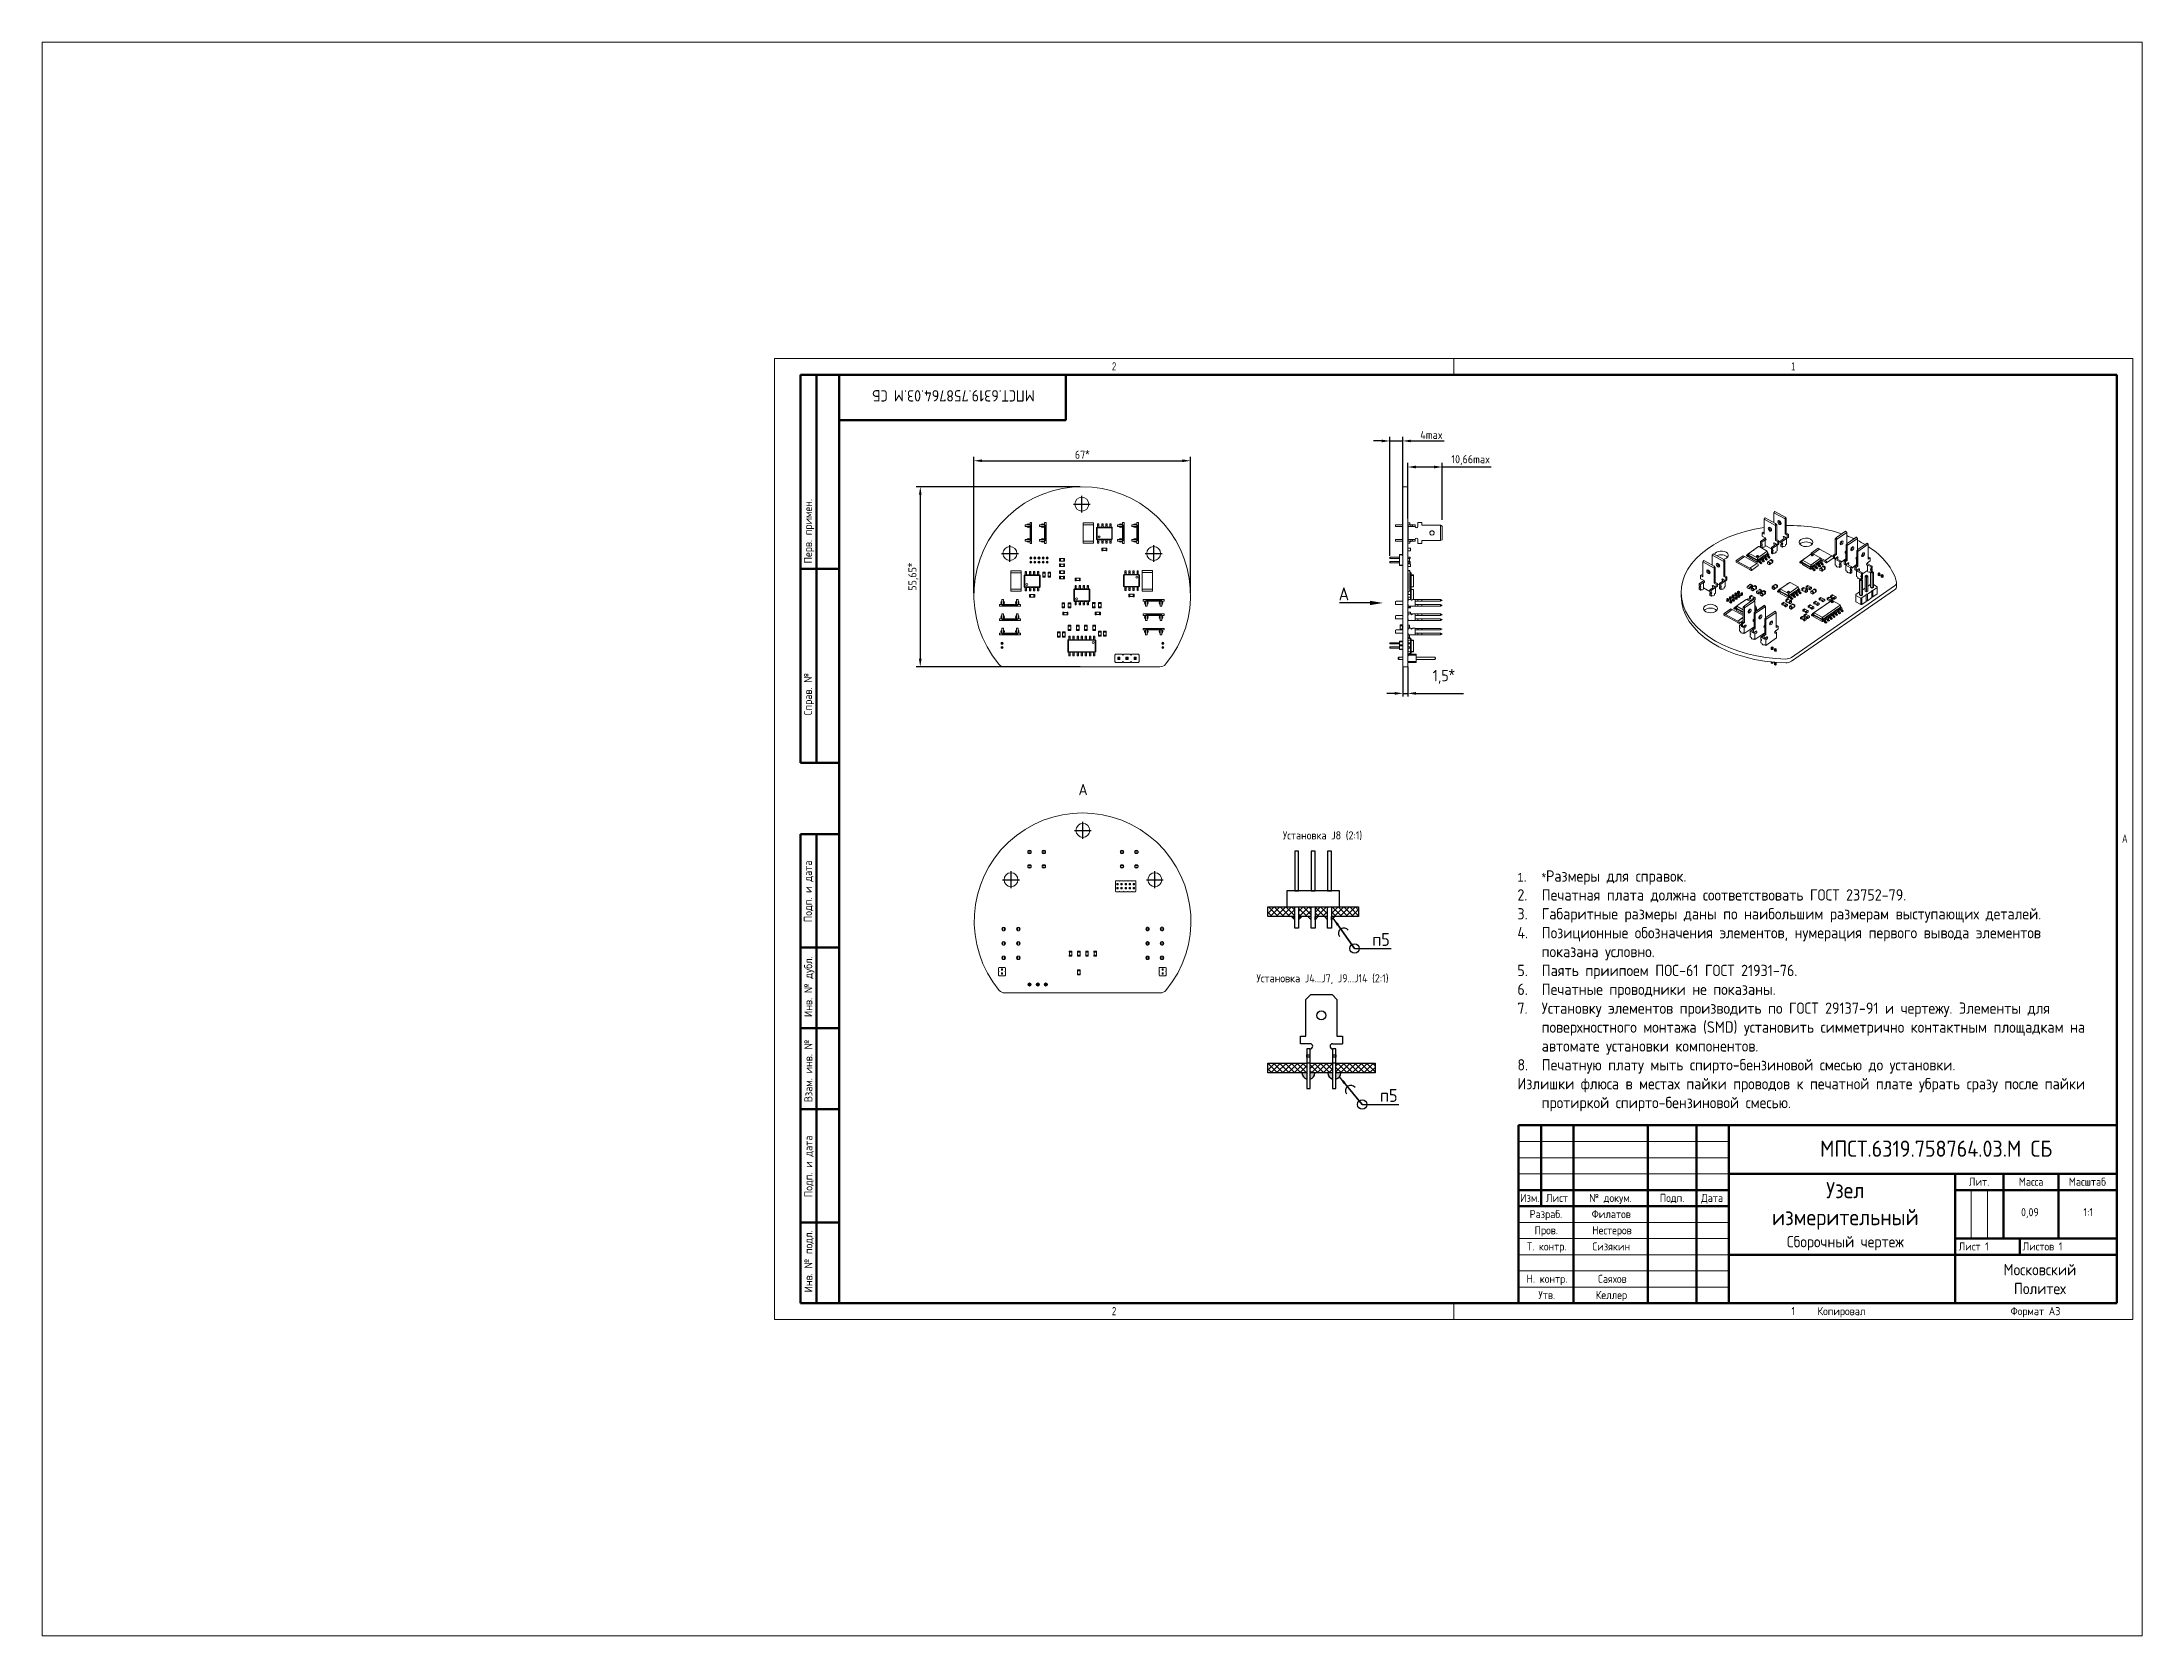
# Paper-space layout 'Layout1' of a CAD drawing. Header units: millimetres. Extents: x 26 to 231, y 20 to 176.
# The model-space entities are those that its viewports show. They can reach past a viewport. Long polylines and large blocks are cut down to what shows.
import ezdxf
from ezdxf import colors
from ezdxf.entities.mleader import LeaderData, LeaderLine
from ezdxf.math import Vec2, Vec3

# ---------------------------------------------------------------- set-up
doc = ezdxf.new("R2010")
doc.units = ezdxf.units.MM
doc.header["$PDSIZE"] = -1
doc.layers.add('ОСНОВНОЙ', color=7, linetype='Continuous', lineweight=25)
doc.styles.add('SLDTEXTSTYLE2', font='TXT', dxfattribs={"width": 0.605})
doc.styles.add('СПДС', font='isocpeur.ttf', dxfattribs={"width": 0.9})
doc.dimstyles.new('ISO-25', dxfattribs={"dimtxt": 2.5, "dimasz": 2.5, "dimexe": 1.25, "dimexo": 0.625, "dimtad": 1, "dimtxsty": 'Standard', "dimcen": 2.5, "dimadec": 0, "dimazin": 0, "dimtfac": 1, "dimtmove": 0, "dimatfit": 3, "dimfxl": 1, "dimarcsym": 0})
doc.dimstyles.new('Аннотативный', dxfattribs={"dimscale": 0, "dimtxt": 2.5, "dimasz": 2.5, "dimexe": 1.25, "dimexo": 0.625, "dimtad": 1, "dimtxsty": 'Standard', "dimcen": 2.5, "dimadec": 0, "dimazin": 0, "dimtfac": 1, "dimtmove": 0, "dimatfit": 3, "dimfxl": 1, "dimarcsym": 0})

psp = doc.layouts.get("Layout1")

msp = doc.modelspace()

# ---------------------------------------------------------------- texts
at = {"color": 7, "linetype": 'Continuous', "lineweight": 0, "attachment_point": 2, "style": 'СПДС'}
for s, insert, char_height, rotation in [('МПСТ.6319.758764.03.М СБ', (55.316, 283.732), 3.5, 180), ('Перв. примен.', (9.068, 243.63), 2.5, 90), ('Справ. №', (9.058, 193.281), 2.5, 90), ('Подп. и дата', (9.054, 132.313), 2.5, 90), ('Инв. № дубл.', (9.145, 102.861), 2.5, 90), ('Взам. инв. №', (9.174, 76.822), 2.5, 90), ('Подп. и дата', (9.197, 47.324), 2.5, 90), ('Инв. № подл.', (9.198, 17.964), 2.5, 90)]:
    msp.add_mtext(s, dxfattribs=dict(at, insert=insert, char_height=char_height, rotation=rotation))
at = {"insert": (93.96, 165.545), "char_height": 3.5, "attachment_point": 1, "style": 'СПДС'}
msp.add_mtext_dynamic_manual_height_columns('А', width=12.07747, gutter_width=17.5, heights=[0], dxfattribs=at)
at = {"color": 7, "linetype": 'Continuous', "lineweight": 0, "attachment_point": 2, "style": 'СПДС'}
for s, insert, char_height in [('Установка J8 (2:1)', (169.413, 150.876), 2.5), ('Установка J4...J7, J9...J14 (2:1)', (169.413, 106.704), 2.5), ('Лит.', (372.408, 43.817), 2.5), ('Масса', (388.491, 43.817), 2.5), ('Масштаб', (405.894, 43.817), 2.5), ('Изм.', (233.524, 38.817), 2.5), ('Разраб.', (238.495, 33.817), 2.5), ('Лист', (241.898, 38.817), 2.5), ('№ докум.', (258.46, 38.817), 2.5), ('Филатов', (258.682, 33.817), 2.5), ('Подп.', (277.482, 38.817), 2.5), ('Дата', (289.886, 38.817), 2.5), ('0,09', (388.14, 34.402), 2.5), ('1:1', (406.168, 34.402), 2.5), ('Пров.', (238.588, 28.817), 2.5), ('Нестеров', (258.912, 28.817), 2.5), ('Т. контр.', (238.743, 23.817), 2.5), ('Сизякин', (258.694, 23.817), 2.5), ('Лист 1', (370.761, 23.817), 2.5), ('Листов 1', (392.026, 23.817), 2.5), ('Н. контр.', (238.805, 13.817), 2.5), ('Саяхов', (259.026, 13.817), 2.5), ('Московский\\PПолитех', (391.222, 17.148), 3.5), ('Утв.', (238.744, 8.817), 2.5), ('Келлер', (258.735, 8.817), 2.5), ('1', (314.983, 3.823), 2.5), ('Копировал', (329.866, 3.817), 2.5), ('Формат А3', (389.849, 3.817), 2.5)]:
    msp.add_mtext(s, dxfattribs=dict(at, insert=insert, char_height=char_height))
at = {"insert": (227.175, 138.804), "char_height": 2.5, "width": 179.93713, "attachment_point": 1, "style": 'СПДС'}
msp.add_mtext('\\pxi-3,l4,t4;{\\fArial|b0|i0|c0|p34;\\H1.08333x;1.^I\\fArial|b0|i0|c204|p34;*\\fISOCPEUR|b0|i0|c204|p34;\\H1.29231x;Размеры для справок.\\P2.^IПечатная плата должна соответствовать ГОСТ 23752-79.\\P3.^IГабаритные размеры даны по наибольшим размерам выступающих деталей.\\P4.^IПозиционные обозначения элементов, нумерация первого вывода элементов показана условно.\\P5.^IПаять приипоем ПОС-61 ГОСТ 21931-76.\\P6.^IПечатные проводники не показаны.\\P7.^IУстановку элементов производить по ГОСТ 29137-91 и чертежу. Элементы для поверхностного монтажа (SMD) установить симметрично контактным площадкам на автомате установки компонентов.\\P8.^IПечатную плату мыть спирто-бензиновой смесью до установки.\\PИзлишки флюса в местах пайки проводов к печатной плате убрать сразу после пайки протиркой спирто-бензиновой смесью.}', dxfattribs=at)
at = {"color": 7, "linetype": 'Continuous', "lineweight": 0, "char_height": 3.5, "attachment_point": 2, "style": 'СПДС'}
for s, insert, width in [('{\\H1.42857x;МПСТ.6319.758764.03.М СБ}', (359.154, 55.284), 75.12856), ('{\\H1.42857x;Узел измерительный}\\PСборочный чертеж', (331.047, 42.46), 40.94996)]:
    msp.add_mtext(s, dxfattribs=dict(at, insert=insert, width=width))
at = {"layer": 'ОСНОВНОЙ', "char_height": 2.5, "attachment_point": 2, "style": 'SLDTEXTSTYLE2'}
for s, insert in [('2', (104.983, 295.823)), ('1', (314.983, 295.823)), ('A', (417.487, 149.823)), ('2', (104.983, 3.823))]:
    msp.add_mtext(s, dxfattribs=dict(at, insert=insert))

# ---------------------------------------------------------------- blocks, each defined once
blk = doc.blocks.new('*D36')
at = {"color": 0, "lineweight": -2, "transparency": 16777216}
for p, q in [((194.27, 201.72), (194.27, 192.51)), ((195.77, 201.72), (195.77, 192.51)), ((191.77, 193.51), (189.27, 193.51)), ((194.27, 193.51), (195.77, 193.51)), ((198.27, 193.51), (213.03, 193.51))]:
    blk.add_line(p, q, dxfattribs=at)
at = {"color": 0, "transparency": 16777216}
for points in [[(191.77, 193.93), (191.77, 193.09), (194.27, 193.51)], [(198.27, 193.93), (198.27, 193.09), (195.77, 193.51)]]:
    blk.add_solid(points, dxfattribs=at)
at = {"layer": 'Defpoints', "color": 0, "transparency": 16777216}
for p in [(194.27, 201.73), (195.77, 201.73), (195.77, 193.51)]:
    blk.add_point(p, dxfattribs=at)
at = {"color": 0, "transparency": 16777216, "insert": (206.9, 198.75), "char_height": 3.5, "attachment_point": 5, "style": 'СПДС'}
blk.add_mtext('1,5{\\fArial|b0|i0|c204|p34;\\H1.08333x;*}', dxfattribs=at)
blk = doc.blocks.new('*D38')
at = {"color": 0, "lineweight": -2, "transparency": 16777216}
for p, q in [((195.77, 247.58), (195.77, 264.73)), ((198.27, 263.48), (203.93, 263.48)), ((206.43, 247.15), (206.43, 264.73)), ((206.43, 263.48), (221.54, 263.48))]:
    blk.add_line(p, q, dxfattribs=at)
at = {"color": 0, "transparency": 16777216}
for points in [[(198.27, 263.9), (198.27, 263.06), (195.77, 263.48)], [(203.93, 263.9), (203.93, 263.06), (206.43, 263.48)]]:
    blk.add_solid(points, dxfattribs=at)
at = {"layer": 'Defpoints', "color": 0, "transparency": 16777216}
for p in [(206.43, 263.48), (195.77, 246.96), (206.43, 246.53)]:
    blk.add_point(p, dxfattribs=at)
at = {"color": 0, "transparency": 16777216, "insert": (215.24, 265.6), "char_height": 2.5, "attachment_point": 5, "style": 'СПДС'}
blk.add_mtext('10,66max', dxfattribs=at)
blk = doc.blocks.new('*D40')
at = {"color": 0, "lineweight": -2, "transparency": 16777216}
for p, q in [((94.48, 257.38), (43.79, 257.38)), ((45.04, 254.88), (45.04, 204.23)), ((94.48, 201.73), (43.79, 201.73))]:
    blk.add_line(p, q, dxfattribs=at)
at = {"color": 0, "transparency": 16777216}
for points in [[(44.62, 254.88), (45.46, 254.88), (45.04, 257.38)], [(44.62, 204.23), (45.46, 204.23), (45.04, 201.73)]]:
    blk.add_solid(points, dxfattribs=at)
at = {"layer": 'Defpoints', "color": 0, "transparency": 16777216}
for p in [(95.1, 257.38), (45.04, 201.73), (95.1, 201.73)]:
    blk.add_point(p, dxfattribs=at)
at = {"color": 0, "transparency": 16777216, "insert": (42.81, 229.55), "char_height": 2.5, "attachment_point": 5, "rotation": 90, "style": 'СПДС'}
blk.add_mtext('55,65{\\fArial|b0|i0|c204|p34;\\H1.08333x;*}', dxfattribs=at)
blk = doc.blocks.new('*D39')
at = {"color": 0, "lineweight": -2, "transparency": 16777216}
for p, q in [((61.61, 224.51), (61.61, 266.66)), ((128.6, 224.51), (128.6, 266.66)), ((64.11, 265.41), (126.1, 265.41))]:
    blk.add_line(p, q, dxfattribs=at)
at = {"color": 0, "transparency": 16777216}
for points in [[(64.11, 265.82), (64.11, 264.99), (61.61, 265.41)], [(126.1, 265.82), (126.1, 264.99), (128.6, 265.41)]]:
    blk.add_solid(points, dxfattribs=at)
at = {"layer": 'Defpoints', "color": 0, "transparency": 16777216}
for p in [(128.6, 265.41), (61.61, 223.88), (128.6, 223.88)]:
    blk.add_point(p, dxfattribs=at)
at = {"color": 0, "transparency": 16777216, "insert": (95.11, 267.39), "char_height": 2.5, "attachment_point": 5, "style": 'СПДС'}
blk.add_mtext('67{\\fArial|b0|i0|c204|p34;\\H1.08333x;*}', dxfattribs=at)
blk = doc.blocks.new('A$C7b8a1dfd')
at = {"color": 0, "linetype": 'Continuous', "lineweight": 0}
for p, q in [((131.83, -49.87), (131.83, -49.37)), ((131.83, -49.37), (133.36, -49.37)), ((131.83, -49.87), (133.36, -49.87)), ((133.36, -49.5), (133.36, -48.62)), ((133.36, -48.62), (133.86, -48.62)), ((133.36, -54.25), (133.36, -49.5)), ((133.36, -49.5), (133.86, -49.5)), ((133.6, -49.74), (133.36, -49.5)), ((133.6, -49.74), (133.6, -54)), ((133.61, -49.74), (133.6, -49.74)), ((133.86, -49.5), (133.61, -49.74)), ((133.61, -54), (133.61, -49.74)), ((133.86, -49.5), (133.86, -48.62)), ((133.86, -49.5), (133.86, -54.25)), ((136.27, -49.87), (136.27, -49.37)), ((136.27, -49.37), (137.8, -49.37)), ((136.27, -49.87), (137.8, -49.87)), ((137.8, -49.5), (137.8, -48.62)), ((137.8, -48.62), (138.3, -48.62)), ((137.8, -54.25), (137.8, -49.5)), ((137.8, -49.5), (138.3, -49.5)), ((138.05, -49.74), (137.8, -49.5)), ((138.05, -49.74), (138.05, -54)), ((138.06, -49.74), (138.05, -49.74)), ((138.3, -49.5), (138.06, -49.74)), ((138.06, -54), (138.06, -49.74)), ((138.3, -49.5), (138.3, -48.62)), ((138.3, -49.5), (138.3, -54.25)), ((149.78, -48.72), (152.98, -48.72)), ((149.78, -48.78), (149.78, -48.72)), ((149.78, -48.78), (149.78, -49.26)), ((149.78, -49.26), (149.78, -49.32)), ((149.78, -49.32), (149.78, -54.42)), ((149.78, -49.32), (152.98, -49.32)), ((152.98, -48.78), (152.98, -48.72)), ((152.98, -48.78), (152.98, -49.26)), ((152.98, -49.26), (152.98, -49.32)), ((152.98, -49.32), (152.98, -54.42)), ((153.9, -50.23), (154.08, -50.05)), ((153.9, -53.78), (153.9, -50.23)), ((153.98, -50.26), (154.11, -50.13)), ((153.98, -50.26), (154.09, -50.32)), ((153.98, -53.74), (153.98, -50.26)), ((154.08, -50.05), (154.24, -50.05)), ((154.09, -50.32), (154.17, -50.24)), ((154.09, -53.68), (154.09, -50.32)), ((154.11, -50.13), (154.24, -50.13)), ((154.11, -50.13), (154.17, -50.24)), ((154.17, -50.24), (158.53, -50.24)), ((154.24, -49), (154.24, -49.35)), ((154.24, -49), (154.65, -49)), ((154.24, -49.35), (154.24, -49.45)), ((154.24, -49.75), (154.24, -49.45)), ((154.24, -49.45), (154.65, -49.45)), ((154.24, -49.75), (154.24, -50.05)), ((154.24, -50.13), (154.65, -50.13)), ((154.65, -49), (154.65, -49.35)), ((154.65, -49.35), (154.65, -49.45)), ((154.65, -49.75), (154.65, -49.45)), ((154.65, -49.75), (154.65, -50.05)), ((154.65, -50.05), (155.51, -50.05)), ((154.65, -50.13), (155.51, -50.13)), ((155.51, -49), (155.51, -49.35)), ((155.51, -49), (155.92, -49)), ((155.51, -49.35), (155.51, -49.45)), ((155.51, -49.75), (155.51, -49.45)), ((155.51, -49.45), (155.92, -49.45)), ((155.51, -49.75), (155.51, -50.05)), ((155.51, -50.13), (155.92, -50.13)), ((155.92, -49), (155.92, -49.35)), ((155.92, -49.35), (155.92, -49.45)), ((155.92, -49.75), (155.92, -49.45)), ((155.92, -49.75), (155.92, -50.05)), ((155.92, -50.05), (156.78, -50.05)), ((155.92, -50.13), (156.78, -50.13)), ((156.78, -49), (156.78, -49.35)), ((156.78, -49), (157.19, -49)), ((156.78, -49.35), (156.78, -49.45)), ((156.78, -49.75), (156.78, -49.45)), ((156.78, -49.45), (157.19, -49.45)), ((156.78, -49.75), (156.78, -50.05)), ((156.78, -50.13), (157.19, -50.13)), ((157.19, -49), (157.19, -49.35)), ((157.19, -49.35), (157.19, -49.45)), ((157.19, -49.75), (157.19, -49.45)), ((157.19, -49.75), (157.19, -50.05)), ((157.19, -50.05), (158.05, -50.05)), ((157.19, -50.13), (158.05, -50.13)), ((158.05, -49), (158.05, -49.35)), ((158.05, -49), (158.46, -49)), ((158.05, -49.35), (158.05, -49.45)), ((158.05, -49.75), (158.05, -49.45)), ((158.05, -49.45), (158.46, -49.45)), ((158.05, -49.75), (158.05, -50.05)), ((158.05, -50.13), (158.46, -50.13)), ((158.46, -49), (158.46, -49.35)), ((158.46, -49.35), (158.46, -49.45)), ((158.46, -49.75), (158.46, -49.45)), ((158.46, -49.75), (158.46, -50.05)), ((158.46, -50.05), (158.63, -50.05)), ((158.46, -50.13), (158.59, -50.13)), ((158.59, -50.13), (158.53, -50.24)), ((158.53, -50.24), (158.61, -50.32)), ((158.59, -50.13), (158.73, -50.26)), ((158.73, -50.26), (158.61, -50.32)), ((158.61, -50.32), (158.61, -53.68)), ((158.63, -50.05), (158.8, -50.23)), ((158.73, -50.26), (158.73, -53.74)), ((158.8, -50.23), (158.8, -53.78)), ((160.4, -49.87), (160.4, -49.37)), ((160.4, -49.37), (161.93, -49.37)), ((160.4, -49.87), (161.93, -49.87)), ((161.93, -49.5), (161.93, -48.62)), ((161.93, -48.62), (162.43, -48.62)), ((161.93, -54.25), (161.93, -49.5)), ((161.93, -49.5), (162.43, -49.5)), ((162.18, -49.74), (161.93, -49.5)), ((162.18, -49.74), (162.18, -54)), ((162.19, -49.74), (162.18, -49.74)), ((162.43, -49.5), (162.19, -49.74)), ((162.19, -54), (162.19, -49.74)), ((162.43, -49.5), (162.43, -48.62)), ((162.43, -49.5), (162.43, -54.25)), ((164.85, -49.87), (164.85, -49.37)), ((164.85, -49.37), (166.38, -49.37)), ((164.85, -49.87), (166.38, -49.87)), ((166.38, -49.5), (166.38, -48.62)), ((166.38, -48.62), (166.88, -48.62)), ((166.38, -54.25), (166.38, -49.5)), ((166.38, -49.5), (166.88, -49.5)), ((166.62, -49.74), (166.38, -49.5)), ((166.62, -49.74), (166.62, -54)), ((166.63, -49.74), (166.62, -49.74)), ((166.88, -49.5), (166.63, -49.74)), ((166.63, -54), (166.63, -49.74)), ((166.88, -49.5), (166.88, -48.62)), ((166.88, -49.5), (166.88, -54.25)), ((131.83, -54.37), (131.83, -53.87)), ((131.83, -53.87), (133.36, -53.87)), ((131.83, -54.37), (133.36, -54.37)), ((133.6, -54), (133.36, -54.25)), ((133.36, -55.12), (133.36, -54.25)), ((133.86, -54.25), (133.36, -54.25)), ((133.36, -55.12), (133.86, -55.12)), ((133.6, -54), (133.61, -54)), ((133.86, -54.25), (133.61, -54)), ((133.86, -55.12), (133.86, -54.25)), ((136.27, -54.37), (136.27, -53.87)), ((136.27, -53.87), (137.8, -53.87)), ((136.27, -54.37), (137.8, -54.37)), ((138.05, -54), (137.8, -54.25)), ((137.8, -55.12), (137.8, -54.25)), ((138.3, -54.25), (137.8, -54.25)), ((137.8, -55.12), (138.3, -55.12)), ((138.05, -54), (138.06, -54)), ((138.3, -54.25), (138.06, -54)), ((138.3, -55.12), (138.3, -54.25)), ((149.78, -54.48), (149.78, -54.42)), ((149.78, -54.42), (152.98, -54.42)), ((149.78, -54.48), (149.78, -54.96)), ((149.78, -54.96), (149.78, -55.02)), ((149.78, -55.02), (152.98, -55.02)), ((152.98, -54.48), (152.98, -54.42)), ((152.98, -54.48), (152.98, -54.96)), ((152.98, -54.96), (152.98, -55.02)), ((154.08, -53.95), (153.9, -53.78)), ((153.98, -53.74), (154.09, -53.68)), ((154.11, -53.88), (153.98, -53.74)), ((154.24, -53.95), (154.08, -53.95)), ((154.17, -53.76), (154.09, -53.68)), ((154.11, -53.88), (154.17, -53.76)), ((154.24, -53.88), (154.11, -53.88)), ((158.53, -53.76), (154.17, -53.76)), ((154.65, -53.88), (154.24, -53.88)), ((154.24, -54.25), (154.24, -53.95)), ((154.24, -54.25), (154.24, -54.55)), ((154.24, -54.65), (154.24, -54.55)), ((154.65, -54.55), (154.24, -54.55)), ((154.24, -55), (154.24, -54.65)), ((154.65, -55), (154.24, -55)), ((155.51, -53.88), (154.65, -53.88)), ((155.51, -53.95), (154.65, -53.95)), ((154.65, -54.25), (154.65, -53.95)), ((154.65, -54.25), (154.65, -54.55)), ((154.65, -54.65), (154.65, -54.55)), ((154.65, -55), (154.65, -54.65)), ((155.92, -53.88), (155.51, -53.88)), ((155.51, -54.25), (155.51, -53.95)), ((155.51, -54.25), (155.51, -54.55)), ((155.51, -54.65), (155.51, -54.55)), ((155.92, -54.55), (155.51, -54.55)), ((155.51, -55), (155.51, -54.65)), ((155.92, -55), (155.51, -55)), ((155.85, -56.55), (155.55, -56.55)), ((155.55, -56.58), (155.55, -56.55)), ((155.55, -56.58), (155.55, -57.32)), ((155.55, -57.32), (155.55, -57.35)), ((155.85, -57.35), (155.55, -57.35)), ((155.85, -56.58), (155.85, -56.55)), ((156.85, -56.58), (155.85, -56.58)), ((155.85, -56.58), (155.85, -57.32)), ((156.85, -57.32), (155.85, -57.32)), ((155.85, -57.32), (155.85, -57.35)), ((156.78, -53.88), (155.92, -53.88)), ((156.78, -53.95), (155.92, -53.95)), ((155.92, -54.25), (155.92, -53.95)), ((155.92, -54.25), (155.92, -54.55)), ((155.92, -54.65), (155.92, -54.55)), ((155.92, -55), (155.92, -54.65)), ((157.19, -53.88), (156.78, -53.88)), ((156.78, -54.25), (156.78, -53.95)), ((156.78, -54.25), (156.78, -54.55)), ((156.78, -54.65), (156.78, -54.55)), ((157.19, -54.55), (156.78, -54.55)), ((156.78, -55), (156.78, -54.65)), ((157.19, -55), (156.78, -55)), ((157.15, -56.55), (156.85, -56.55)), ((156.85, -56.58), (156.85, -56.55)), ((156.85, -56.58), (156.85, -57.32)), ((156.85, -57.32), (156.85, -57.35)), ((157.15, -57.35), (156.85, -57.35)), ((157.15, -56.58), (157.15, -56.55)), ((157.15, -56.58), (157.15, -57.32)), ((157.15, -57.32), (157.15, -57.35)), ((158.05, -53.88), (157.19, -53.88)), ((158.05, -53.95), (157.19, -53.95)), ((157.19, -54.25), (157.19, -53.95)), ((157.19, -54.25), (157.19, -54.55)), ((157.19, -54.65), (157.19, -54.55)), ((157.19, -55), (157.19, -54.65)), ((158.46, -53.88), (158.05, -53.88)), ((158.05, -54.25), (158.05, -53.95)), ((158.05, -54.25), (158.05, -54.55)), ((158.05, -54.65), (158.05, -54.55)), ((158.46, -54.55), (158.05, -54.55)), ((158.05, -55), (158.05, -54.65)), ((158.46, -55), (158.05, -55)), ((158.59, -53.88), (158.46, -53.88)), ((158.63, -53.95), (158.46, -53.95)), ((158.46, -54.25), (158.46, -53.95)), ((158.46, -54.25), (158.46, -54.55)), ((158.46, -54.65), (158.46, -54.55)), ((158.46, -55), (158.46, -54.65)), ((158.61, -53.68), (158.53, -53.76)), ((158.59, -53.88), (158.53, -53.76)), ((158.73, -53.74), (158.59, -53.88)), ((158.73, -53.74), (158.61, -53.68)), ((158.8, -53.78), (158.63, -53.95)), ((160.4, -54.37), (160.4, -53.87)), ((160.4, -53.87), (161.93, -53.87)), ((160.4, -54.37), (161.93, -54.37)), ((162.18, -54), (161.93, -54.25)), ((161.93, -55.12), (161.93, -54.25)), ((162.43, -54.25), (161.93, -54.25)), ((161.93, -55.12), (162.43, -55.12)), ((162.18, -54), (162.19, -54)), ((162.43, -54.25), (162.19, -54)), ((162.43, -55.12), (162.43, -54.25)), ((164.85, -54.37), (164.85, -53.87)), ((164.85, -53.87), (166.38, -53.87)), ((164.85, -54.37), (166.38, -54.37)), ((166.62, -54), (166.38, -54.25)), ((166.38, -55.12), (166.38, -54.25)), ((166.88, -54.25), (166.38, -54.25)), ((166.38, -55.12), (166.88, -55.12)), ((166.62, -54), (166.63, -54)), ((166.88, -54.25), (166.63, -54)), ((166.88, -55.12), (166.88, -54.25)), ((127.43, -63.58), (130.63, -63.58)), ((127.43, -63.64), (127.43, -63.58)), ((127.43, -63.64), (127.43, -64.12)), ((127.43, -64.12), (127.43, -64.18)), ((127.43, -64.18), (127.43, -69.28)), ((127.43, -64.18), (130.63, -64.18)), ((130.63, -63.64), (130.63, -63.58)), ((130.63, -63.64), (130.63, -64.12)), ((130.63, -64.12), (130.63, -64.18)), ((130.63, -64.18), (130.63, -69.28)), ((131.55, -64.96), (131.73, -64.78)), ((131.63, -64.99), (131.76, -64.86)), ((131.73, -64.78), (131.89, -64.78)), ((131.76, -64.86), (131.89, -64.86)), ((131.76, -64.86), (131.82, -64.97)), ((131.89, -63.73), (131.89, -64.08)), ((131.89, -63.73), (132.3, -63.73)), ((131.89, -64.08), (131.89, -64.18)), ((131.89, -64.48), (131.89, -64.18)), ((131.89, -64.18), (132.3, -64.18)), ((131.89, -64.48), (131.89, -64.78)), ((131.89, -64.86), (132.3, -64.86)), ((132.3, -63.73), (132.3, -64.08)), ((132.3, -64.08), (132.3, -64.18)), ((132.3, -64.48), (132.3, -64.18)), ((132.3, -64.48), (132.3, -64.78)), ((132.3, -64.78), (133.16, -64.78)), ((132.3, -64.86), (133.16, -64.86)), ((133.16, -63.73), (133.16, -64.08)), ((133.16, -63.73), (133.57, -63.73)), ((133.16, -64.08), (133.16, -64.18)), ((133.16, -64.48), (133.16, -64.18)), ((133.16, -64.18), (133.57, -64.18)), ((133.16, -64.48), (133.16, -64.78)), ((133.16, -64.86), (133.57, -64.86)), ((133.39, -59.4), (133.39, -59.8)), ((133.79, -59.4), (133.39, -59.4)), ((133.39, -59.4), (133.49, -59.5)), ((133.39, -59.8), (133.49, -59.7)), ((133.79, -59.8), (133.39, -59.8)), ((133.39, -60.67), (133.39, -61.07)), ((133.79, -60.67), (133.39, -60.67)), ((133.39, -60.67), (133.49, -60.77)), ((133.39, -61.07), (133.49, -60.97)), ((133.79, -61.07), (133.39, -61.07)), ((133.49, -59.5), (133.49, -59.7)), ((133.69, -59.5), (133.49, -59.5)), ((133.69, -59.7), (133.49, -59.7)), ((133.49, -60.77), (133.49, -60.97)), ((133.69, -60.77), (133.49, -60.77)), ((133.69, -60.97), (133.49, -60.97)), ((133.57, -63.73), (133.57, -64.08)), ((133.57, -64.08), (133.57, -64.18)), ((133.57, -64.48), (133.57, -64.18)), ((133.57, -64.48), (133.57, -64.78)), ((133.57, -64.78), (134.43, -64.78)), ((133.57, -64.86), (134.43, -64.86)), ((133.79, -59.4), (133.69, -59.5)), ((133.69, -59.5), (133.69, -59.7)), ((133.79, -59.8), (133.69, -59.7)), ((133.79, -60.67), (133.69, -60.77)), ((133.69, -60.77), (133.69, -60.97)), ((133.79, -61.07), (133.69, -60.97)), ((133.79, -59.4), (133.79, -59.8)), ((133.79, -60.67), (133.79, -61.07)), ((134.43, -63.73), (134.43, -64.08)), ((134.43, -63.73), (134.84, -63.73)), ((134.43, -64.08), (134.43, -64.18)), ((134.43, -64.48), (134.43, -64.18)), ((134.43, -64.18), (134.84, -64.18)), ((134.43, -64.48), (134.43, -64.78)), ((134.43, -64.86), (134.84, -64.86)), ((134.66, -59.4), (134.66, -59.8)), ((135.06, -59.4), (134.66, -59.4)), ((134.66, -59.4), (134.76, -59.5)), ((134.66, -59.8), (134.76, -59.7)), ((135.06, -59.8), (134.66, -59.8)), ((134.66, -60.67), (134.66, -61.07)), ((135.06, -60.67), (134.66, -60.67)), ((134.66, -60.67), (134.76, -60.77)), ((134.66, -61.07), (134.76, -60.97)), ((135.06, -61.07), (134.66, -61.07)), ((134.76, -59.5), (134.76, -59.7)), ((134.96, -59.5), (134.76, -59.5)), ((134.96, -59.7), (134.76, -59.7)), ((134.76, -60.77), (134.76, -60.97)), ((134.96, -60.77), (134.76, -60.77)), ((134.96, -60.97), (134.76, -60.97)), ((134.84, -63.73), (134.84, -64.08)), ((134.84, -64.08), (134.84, -64.18)), ((134.84, -64.48), (134.84, -64.18)), ((134.84, -64.48), (134.84, -64.78)), ((134.84, -64.78), (135.7, -64.78)), ((134.84, -64.86), (135.7, -64.86)), ((135.06, -59.4), (134.96, -59.5)), ((134.96, -59.5), (134.96, -59.7)), ((135.06, -59.8), (134.96, -59.7)), ((135.06, -60.67), (134.96, -60.77)), ((134.96, -60.77), (134.96, -60.97)), ((135.06, -61.07), (134.96, -60.97)), ((135.06, -59.4), (135.06, -59.8)), ((135.06, -60.67), (135.06, -61.07)), ((135.7, -63.73), (135.7, -64.08)), ((135.7, -63.73), (136.11, -63.73)), ((135.7, -64.08), (135.7, -64.18)), ((135.7, -64.48), (135.7, -64.18)), ((135.7, -64.18), (136.11, -64.18)), ((135.7, -64.48), (135.7, -64.78)), ((135.7, -64.86), (136.11, -64.86)), ((135.93, -59.4), (135.93, -59.8)), ((136.33, -59.4), (135.93, -59.4)), ((135.93, -59.4), (136.03, -59.5)), ((135.93, -59.8), (136.03, -59.7)), ((136.33, -59.8), (135.93, -59.8)), ((135.93, -60.67), (135.93, -61.07)), ((136.33, -60.67), (135.93, -60.67)), ((135.93, -60.67), (136.03, -60.77)), ((135.93, -61.07), (136.03, -60.97)), ((136.33, -61.07), (135.93, -61.07)), ((136.03, -59.5), (136.03, -59.7)), ((136.23, -59.5), (136.03, -59.5)), ((136.23, -59.7), (136.03, -59.7)), ((136.03, -60.77), (136.03, -60.97)), ((136.23, -60.77), (136.03, -60.77)), ((136.23, -60.97), (136.03, -60.97)), ((136.11, -63.73), (136.11, -64.08)), ((136.11, -64.08), (136.11, -64.18)), ((136.11, -64.48), (136.11, -64.18)), ((136.11, -64.48), (136.11, -64.78)), ((136.11, -64.78), (136.28, -64.78)), ((136.11, -64.86), (136.24, -64.86)), ((136.24, -64.86), (136.18, -64.97)), ((136.33, -59.4), (136.23, -59.5)), ((136.23, -59.5), (136.23, -59.7)), ((136.33, -59.8), (136.23, -59.7)), ((136.33, -60.67), (136.23, -60.77)), ((136.23, -60.77), (136.23, -60.97)), ((136.33, -61.07), (136.23, -60.97)), ((136.24, -64.86), (136.38, -64.99)), ((136.28, -64.78), (136.45, -64.96)), ((136.33, -59.4), (136.33, -59.8)), ((136.33, -60.67), (136.33, -61.07)), ((137.2, -59.4), (137.2, -59.8)), ((137.6, -59.4), (137.2, -59.4)), ((137.2, -59.4), (137.3, -59.5)), ((137.2, -59.8), (137.3, -59.7)), ((137.6, -59.8), (137.2, -59.8)), ((137.2, -60.67), (137.2, -61.07)), ((137.6, -60.67), (137.2, -60.67)), ((137.2, -60.67), (137.3, -60.77)), ((137.2, -61.07), (137.3, -60.97)), ((137.6, -61.07), (137.2, -61.07)), ((137.27, -64.02), (137.27, -63.97)), ((138.07, -63.97), (137.27, -63.97)), ((137.27, -64.22), (137.27, -64.02)), ((137.27, -64.22), (137.27, -64.27)), ((137.27, -65.27), (137.27, -64.27)), ((138.07, -64.27), (137.27, -64.27)), ((137.3, -59.5), (137.3, -59.7)), ((137.5, -59.5), (137.3, -59.5)), ((137.5, -59.7), (137.3, -59.7)), ((137.3, -60.77), (137.3, -60.97)), ((137.5, -60.77), (137.3, -60.77)), ((137.5, -60.97), (137.3, -60.97)), ((137.6, -59.4), (137.5, -59.5)), ((137.5, -59.5), (137.5, -59.7)), ((137.6, -59.8), (137.5, -59.7)), ((137.6, -60.67), (137.5, -60.77)), ((137.5, -60.77), (137.5, -60.97)), ((137.6, -61.07), (137.5, -60.97)), ((137.6, -59.4), (137.6, -59.8)), ((137.6, -60.67), (137.6, -61.07)), ((138.07, -64.02), (138.07, -63.97)), ((138.07, -64.22), (138.07, -64.02)), ((138.07, -64.22), (138.07, -64.27)), ((138.07, -65.27), (138.07, -64.27)), ((138.47, -59.4), (138.47, -59.8)), ((138.87, -59.4), (138.47, -59.4)), ((138.47, -59.4), (138.57, -59.5)), ((138.47, -59.8), (138.57, -59.7)), ((138.87, -59.8), (138.47, -59.8)), ((138.47, -60.67), (138.47, -61.07)), ((138.87, -60.67), (138.47, -60.67)), ((138.47, -60.67), (138.57, -60.77)), ((138.47, -61.07), (138.57, -60.97)), ((138.87, -61.07), (138.47, -61.07)), ((138.57, -59.5), (138.57, -59.7)), ((138.77, -59.5), (138.57, -59.5)), ((138.77, -59.7), (138.57, -59.7)), ((138.57, -60.77), (138.57, -60.97)), ((138.77, -60.77), (138.57, -60.77)), ((138.77, -60.97), (138.57, -60.97)), ((138.87, -59.4), (138.77, -59.5)), ((138.77, -59.5), (138.77, -59.7)), ((138.87, -59.8), (138.77, -59.7)), ((138.87, -60.67), (138.77, -60.77)), ((138.77, -60.77), (138.77, -60.97)), ((138.87, -61.07), (138.77, -60.97)), ((138.87, -59.4), (138.87, -59.8)), ((138.87, -60.67), (138.87, -61.07)), ((138.95, -63.97), (138.92, -63.97)), ((138.92, -64.27), (138.92, -63.97)), ((138.95, -64.27), (138.92, -64.27)), ((139.69, -63.97), (138.95, -63.97)), ((138.95, -65.27), (138.95, -64.27)), ((139.69, -64.27), (138.95, -64.27)), ((139.69, -63.97), (139.72, -63.97)), ((139.69, -65.27), (139.69, -64.27)), ((139.69, -64.27), (139.72, -64.27)), ((139.72, -64.27), (139.72, -63.97)), ((142.46, -60.6), (142.46, -59.8)), ((142.5, -59.8), (142.46, -59.8)), ((142.5, -60.6), (142.46, -60.6)), ((142.46, -61.48), (142.46, -61.45)), ((142.46, -61.45), (142.76, -61.45)), ((142.46, -62.22), (142.46, -61.48)), ((142.46, -62.22), (142.46, -62.25)), ((142.46, -62.25), (142.76, -62.25)), ((142.46, -64.41), (142.46, -63.61)), ((142.5, -63.61), (142.46, -63.61)), ((142.5, -64.41), (142.46, -64.41)), ((142.5, -59.8), (142.71, -59.8)), ((142.5, -60.6), (142.71, -60.6)), ((142.5, -63.61), (142.71, -63.61)), ((142.5, -64.41), (142.71, -64.41)), ((142.71, -59.8), (142.76, -59.8)), ((142.71, -60.6), (142.76, -60.6)), ((142.71, -63.61), (142.76, -63.61)), ((142.71, -64.41), (142.76, -64.41)), ((142.76, -60.6), (142.76, -59.8)), ((142.76, -59.8), (143.76, -59.8)), ((142.76, -60.6), (143.76, -60.6)), ((142.76, -61.48), (142.76, -61.45)), ((142.76, -62.22), (142.76, -61.48)), ((142.76, -61.48), (143.76, -61.48)), ((142.76, -62.22), (142.76, -62.25)), ((142.76, -62.22), (143.76, -62.22)), ((142.76, -64.41), (142.76, -63.61)), ((142.76, -63.61), (143.76, -63.61)), ((142.76, -64.41), (143.76, -64.41)), ((143.8, -59.8), (143.76, -59.8)), ((143.76, -60.6), (143.76, -59.8)), ((143.8, -60.6), (143.76, -60.6)), ((143.76, -61.48), (143.76, -61.45)), ((143.76, -61.45), (144.06, -61.45)), ((143.76, -62.22), (143.76, -61.48)), ((143.76, -62.22), (143.76, -62.25)), ((143.76, -62.25), (144.06, -62.25)), ((143.8, -63.61), (143.76, -63.61)), ((143.76, -64.41), (143.76, -63.61)), ((143.8, -64.41), (143.76, -64.41)), ((143.8, -59.8), (144.01, -59.8)), ((143.8, -60.6), (144.01, -60.6)), ((143.8, -63.61), (144.01, -63.61)), ((143.8, -64.41), (144.01, -64.41)), ((144.01, -59.8), (144.06, -59.8)), ((144.01, -60.6), (144.06, -60.6)), ((144.01, -63.61), (144.06, -63.61)), ((144.01, -64.41), (144.06, -64.41)), ((144.06, -60.6), (144.06, -59.8)), ((144.06, -61.48), (144.06, -61.45)), ((144.06, -62.22), (144.06, -61.48)), ((144.06, -62.22), (144.06, -62.25)), ((144.06, -64.41), (144.06, -63.61)), ((162.28, -64.83), (162.46, -64.66)), ((162.28, -68.38), (162.28, -64.83)), ((162.36, -64.87), (162.5, -64.73)), ((162.36, -64.87), (162.47, -64.93)), ((162.36, -68.34), (162.36, -64.87)), ((162.46, -64.66), (162.62, -64.66)), ((162.47, -64.93), (162.55, -64.85)), ((162.47, -68.29), (162.47, -64.93)), ((162.5, -64.73), (162.62, -64.73)), ((162.5, -64.73), (162.55, -64.85)), ((162.55, -64.85), (166.91, -64.85)), ((162.62, -63.61), (162.62, -63.96)), ((162.62, -63.61), (163.03, -63.61)), ((162.62, -63.96), (162.62, -64.06)), ((162.62, -64.36), (162.62, -64.06)), ((162.62, -64.06), (163.03, -64.06)), ((162.62, -64.36), (162.62, -64.66)), ((162.62, -64.73), (163.03, -64.73)), ((163.03, -63.61), (163.03, -63.96)), ((163.03, -63.96), (163.03, -64.06)), ((163.03, -64.36), (163.03, -64.06)), ((163.03, -64.36), (163.03, -64.66)), ((163.03, -64.66), (163.89, -64.66)), ((163.03, -64.73), (163.89, -64.73)), ((163.89, -63.61), (163.89, -63.96)), ((163.89, -63.61), (164.3, -63.61)), ((163.89, -63.96), (163.89, -64.06)), ((163.89, -64.36), (163.89, -64.06)), ((163.89, -64.06), (164.3, -64.06)), ((163.89, -64.36), (163.89, -64.66)), ((163.89, -64.73), (164.3, -64.73)), ((164.3, -63.61), (164.3, -63.96)), ((164.3, -63.96), (164.3, -64.06)), ((164.3, -64.36), (164.3, -64.06)), ((164.3, -64.36), (164.3, -64.66)), ((164.3, -64.66), (165.16, -64.66)), ((164.3, -64.73), (165.16, -64.73)), ((165.16, -63.61), (165.16, -63.96)), ((165.16, -63.61), (165.57, -63.61)), ((165.16, -63.96), (165.16, -64.06)), ((165.16, -64.36), (165.16, -64.06)), ((165.16, -64.06), (165.57, -64.06)), ((165.16, -64.36), (165.16, -64.66)), ((165.16, -64.73), (165.57, -64.73)), ((165.57, -63.61), (165.57, -63.96)), ((165.57, -63.96), (165.57, -64.06)), ((165.57, -64.36), (165.57, -64.06)), ((165.57, -64.36), (165.57, -64.66)), ((165.57, -64.66), (166.43, -64.66)), ((165.57, -64.73), (166.43, -64.73)), ((166.43, -63.61), (166.43, -63.96)), ((166.43, -63.61), (166.84, -63.61)), ((166.43, -63.96), (166.43, -64.06)), ((166.43, -64.36), (166.43, -64.06)), ((166.43, -64.06), (166.84, -64.06)), ((166.43, -64.36), (166.43, -64.66)), ((166.43, -64.73), (166.84, -64.73)), ((166.84, -63.61), (166.84, -63.96)), ((166.84, -63.96), (166.84, -64.06)), ((166.84, -64.36), (166.84, -64.06)), ((166.84, -64.36), (166.84, -64.66)), ((166.84, -64.66), (167.01, -64.66)), ((166.84, -64.73), (166.97, -64.73)), ((166.97, -64.73), (166.91, -64.85)), ((166.91, -64.85), (166.99, -64.93)), ((166.97, -64.73), (167.11, -64.87)), ((167.11, -64.87), (166.99, -64.93)), ((166.99, -64.93), (166.99, -68.29)), ((167.01, -64.66), (167.18, -64.83)), ((167.11, -64.87), (167.11, -68.34)), ((167.18, -64.83), (167.18, -68.38)), ((168.07, -63.59), (168.07, -63.52)), ((171.27, -63.52), (168.07, -63.52)), ((168.07, -64.06), (168.07, -63.59)), ((168.07, -64.06), (168.07, -64.12)), ((168.07, -69.22), (168.07, -64.12)), ((171.27, -64.12), (168.07, -64.12)), ((171.27, -63.59), (171.27, -63.52)), ((171.27, -64.06), (171.27, -63.59)), ((171.27, -64.06), (171.27, -64.12)), ((171.27, -69.22), (171.27, -64.12)), ((127.43, -69.34), (127.43, -69.28)), ((127.43, -69.28), (130.63, -69.28)), ((127.43, -69.34), (127.43, -69.82)), ((127.43, -69.82), (127.43, -69.88)), ((127.43, -69.88), (130.63, -69.88)), ((130.63, -69.34), (130.63, -69.28)), ((130.63, -69.34), (130.63, -69.82)), ((130.63, -69.82), (130.63, -69.88)), ((131.55, -68.51), (131.55, -64.96)), ((131.73, -68.68), (131.55, -68.51)), ((131.63, -64.99), (131.74, -65.05)), ((131.63, -68.47), (131.63, -64.99)), ((131.63, -68.47), (131.74, -68.41)), ((131.76, -68.61), (131.63, -68.47)), ((131.89, -68.68), (131.73, -68.68)), ((131.74, -65.05), (131.82, -64.97)), ((131.74, -68.41), (131.74, -65.05)), ((131.82, -68.49), (131.74, -68.41)), ((131.76, -68.61), (131.82, -68.49)), ((131.89, -68.61), (131.76, -68.61)), ((131.82, -64.97), (136.18, -64.97)), ((136.18, -68.49), (131.82, -68.49)), ((132.3, -68.61), (131.89, -68.61)), ((131.89, -68.98), (131.89, -68.68)), ((131.89, -68.98), (131.89, -69.28)), ((131.89, -69.38), (131.89, -69.28)), ((132.3, -69.28), (131.89, -69.28)), ((131.89, -69.73), (131.89, -69.38)), ((132.3, -69.73), (131.89, -69.73)), ((133.16, -68.61), (132.3, -68.61)), ((133.16, -68.68), (132.3, -68.68)), ((132.3, -68.98), (132.3, -68.68)), ((132.3, -68.98), (132.3, -69.28)), ((132.3, -69.38), (132.3, -69.28)), ((132.3, -69.73), (132.3, -69.38)), ((133.57, -68.61), (133.16, -68.61)), ((133.16, -68.98), (133.16, -68.68)), ((133.16, -68.98), (133.16, -69.28)), ((133.16, -69.38), (133.16, -69.28)), ((133.57, -69.28), (133.16, -69.28)), ((133.16, -69.73), (133.16, -69.38)), ((133.57, -69.73), (133.16, -69.73)), ((133.5, -70.9), (133.2, -70.9)), ((133.2, -70.93), (133.2, -70.9)), ((133.2, -70.93), (133.2, -71.67)), ((133.5, -70.93), (133.5, -70.9)), ((134.5, -70.93), (133.5, -70.93)), ((133.5, -70.93), (133.5, -71.67)), ((134.43, -68.61), (133.57, -68.61)), ((134.43, -68.68), (133.57, -68.68)), ((133.57, -68.98), (133.57, -68.68)), ((133.57, -68.98), (133.57, -69.28)), ((133.57, -69.38), (133.57, -69.28)), ((133.57, -69.73), (133.57, -69.38)), ((134.84, -68.61), (134.43, -68.61)), ((134.43, -68.98), (134.43, -68.68)), ((134.43, -68.98), (134.43, -69.28)), ((134.43, -69.38), (134.43, -69.28)), ((134.84, -69.28), (134.43, -69.28)), ((134.43, -69.73), (134.43, -69.38)), ((134.84, -69.73), (134.43, -69.73)), ((134.8, -70.9), (134.5, -70.9)), ((134.5, -70.93), (134.5, -70.9)), ((134.5, -70.93), (134.5, -71.67)), ((134.8, -70.93), (134.8, -70.9)), ((134.8, -70.93), (134.8, -71.67)), ((135.7, -68.61), (134.84, -68.61)), ((135.7, -68.68), (134.84, -68.68)), ((134.84, -68.98), (134.84, -68.68)), ((134.84, -68.98), (134.84, -69.28)), ((134.84, -69.38), (134.84, -69.28)), ((134.84, -69.73), (134.84, -69.38)), ((136.11, -68.61), (135.7, -68.61)), ((135.7, -68.98), (135.7, -68.68)), ((135.7, -68.98), (135.7, -69.28)), ((135.7, -69.38), (135.7, -69.28)), ((136.11, -69.28), (135.7, -69.28)), ((135.7, -69.73), (135.7, -69.38)), ((136.11, -69.73), (135.7, -69.73)), ((136.24, -68.61), (136.11, -68.61)), ((136.28, -68.68), (136.11, -68.68)), ((136.11, -68.98), (136.11, -68.68)), ((136.11, -68.98), (136.11, -69.28)), ((136.11, -69.38), (136.11, -69.28)), ((136.11, -69.73), (136.11, -69.38)), ((136.18, -64.97), (136.26, -65.05)), ((136.26, -68.41), (136.18, -68.49)), ((136.24, -68.61), (136.18, -68.49)), ((136.38, -68.47), (136.24, -68.61)), ((136.38, -64.99), (136.26, -65.05)), ((136.26, -65.05), (136.26, -68.41)), ((136.38, -68.47), (136.26, -68.41)), ((136.45, -68.51), (136.28, -68.68)), ((136.38, -64.99), (136.38, -68.47)), ((136.45, -64.96), (136.45, -68.51)), ((137.27, -65.31), (137.27, -65.27)), ((138.07, -65.27), (137.27, -65.27)), ((137.27, -65.52), (137.27, -65.31)), ((137.27, -65.52), (137.27, -65.57)), ((138.07, -65.57), (137.27, -65.57)), ((138.07, -65.31), (138.07, -65.27)), ((138.07, -65.52), (138.07, -65.31)), ((138.07, -65.52), (138.07, -65.57)), ((138.95, -65.27), (138.92, -65.27)), ((138.92, -65.57), (138.92, -65.27)), ((138.95, -65.57), (138.92, -65.57)), ((139.69, -65.27), (138.95, -65.27)), ((139.69, -65.57), (138.95, -65.57)), ((139.69, -65.27), (139.72, -65.27)), ((139.69, -65.57), (139.72, -65.57)), ((139.72, -65.57), (139.72, -65.27)), ((142.43, -65.29), (142.43, -65.26)), ((142.43, -65.26), (142.73, -65.26)), ((142.43, -66.03), (142.43, -65.29)), ((142.43, -66.03), (142.43, -66.06)), ((142.43, -66.06), (142.73, -66.06)), ((142.73, -65.29), (142.73, -65.26)), ((142.73, -66.03), (142.73, -65.29)), ((142.73, -65.29), (143.73, -65.29)), ((142.73, -66.03), (142.73, -66.06)), ((142.73, -66.03), (143.73, -66.03)), ((143.73, -65.29), (143.73, -65.26)), ((143.73, -65.26), (144.03, -65.26)), ((143.73, -66.03), (143.73, -65.29)), ((143.73, -66.03), (143.73, -66.06)), ((143.73, -66.06), (144.03, -66.06)), ((144.03, -65.29), (144.03, -65.26)), ((144.03, -66.03), (144.03, -65.29)), ((144.03, -66.03), (144.03, -66.06)), ((146.92, -69.3), (147.09, -69.13)), ((146.92, -72.85), (146.92, -69.3)), ((146.99, -69.34), (147.13, -69.2)), ((146.99, -69.34), (147.11, -69.4)), ((146.99, -72.81), (146.99, -69.34)), ((147.09, -69.13), (147.26, -69.13)), ((147.11, -69.4), (147.19, -69.32)), ((147.11, -72.76), (147.11, -69.4)), ((147.13, -69.2), (147.26, -69.2)), ((147.13, -69.2), (147.19, -69.32)), ((147.19, -69.32), (151.55, -69.32)), ((147.26, -68.08), (147.26, -68.43)), ((147.26, -68.08), (147.67, -68.08)), ((147.26, -68.43), (147.26, -68.53)), ((147.26, -68.83), (147.26, -68.53)), ((147.26, -68.53), (147.67, -68.53)), ((147.26, -68.83), (147.26, -69.13)), ((147.26, -69.2), (147.67, -69.2)), ((147.3, -65.85), (147.3, -65.82)), ((147.3, -65.82), (147.6, -65.82)), ((147.3, -66.59), (147.3, -65.85)), ((147.3, -66.59), (147.3, -66.62)), ((147.3, -66.62), (147.6, -66.62)), ((147.6, -65.85), (147.6, -65.82)), ((147.6, -66.59), (147.6, -65.85)), ((147.6, -65.85), (148.6, -65.85)), ((147.6, -66.59), (147.6, -66.62)), ((147.6, -66.59), (148.6, -66.59)), ((147.67, -68.08), (147.67, -68.43)), ((147.67, -68.43), (147.67, -68.53)), ((147.67, -68.83), (147.67, -68.53)), ((147.67, -68.83), (147.67, -69.13)), ((147.67, -69.13), (148.53, -69.13)), ((147.67, -69.2), (148.53, -69.2)), ((148.53, -68.08), (148.53, -68.43)), ((148.53, -68.08), (148.94, -68.08)), ((148.53, -68.43), (148.53, -68.53)), ((148.53, -68.83), (148.53, -68.53)), ((148.53, -68.53), (148.94, -68.53)), ((148.53, -68.83), (148.53, -69.13)), ((148.53, -69.2), (148.94, -69.2)), ((148.6, -65.85), (148.6, -65.82)), ((148.6, -65.82), (148.9, -65.82)), ((148.6, -66.59), (148.6, -65.85)), ((148.6, -66.59), (148.6, -66.62)), ((148.6, -66.62), (148.9, -66.62)), ((148.9, -65.85), (148.9, -65.82)), ((148.9, -66.59), (148.9, -65.85)), ((148.9, -66.59), (148.9, -66.62)), ((148.94, -68.08), (148.94, -68.43)), ((148.94, -68.43), (148.94, -68.53)), ((148.94, -68.83), (148.94, -68.53)), ((148.94, -68.83), (148.94, -69.13)), ((148.94, -69.13), (149.8, -69.13)), ((148.94, -69.2), (149.8, -69.2)), ((149.8, -68.08), (149.8, -68.43)), ((149.8, -68.08), (150.21, -68.08)), ((149.8, -68.43), (149.8, -68.53)), ((149.8, -68.83), (149.8, -68.53)), ((149.8, -68.53), (150.21, -68.53)), ((149.8, -68.83), (149.8, -69.13)), ((149.8, -69.2), (150.21, -69.2)), ((150.21, -68.08), (150.21, -68.43)), ((150.21, -68.43), (150.21, -68.53)), ((150.21, -68.83), (150.21, -68.53)), ((150.21, -68.83), (150.21, -69.13)), ((150.21, -69.13), (151.07, -69.13)), ((150.21, -69.2), (151.07, -69.2)), ((151.07, -68.08), (151.07, -68.43)), ((151.07, -68.08), (151.48, -68.08)), ((151.07, -68.43), (151.07, -68.53)), ((151.07, -68.83), (151.07, -68.53)), ((151.07, -68.53), (151.48, -68.53)), ((151.07, -68.83), (151.07, -69.13)), ((151.07, -69.2), (151.48, -69.2)), ((151.48, -68.08), (151.48, -68.43)), ((151.48, -68.43), (151.48, -68.53)), ((151.48, -68.83), (151.48, -68.53)), ((151.48, -68.83), (151.48, -69.13)), ((151.48, -69.13), (151.64, -69.13)), ((151.48, -69.2), (151.6, -69.2)), ((151.6, -69.2), (151.55, -69.32)), ((151.55, -69.32), (151.63, -69.4)), ((151.6, -69.2), (151.74, -69.34)), ((151.74, -69.34), (151.63, -69.4)), ((151.63, -69.4), (151.63, -72.76)), ((151.64, -69.13), (151.82, -69.3)), ((151.74, -69.34), (151.74, -72.81)), ((151.82, -69.3), (151.82, -72.85)), ((162.46, -68.56), (162.28, -68.38)), ((162.36, -68.34), (162.47, -68.29)), ((162.5, -68.48), (162.36, -68.34)), ((162.62, -68.56), (162.46, -68.56)), ((162.55, -68.37), (162.47, -68.29)), ((162.5, -68.48), (162.55, -68.37)), ((162.62, -68.48), (162.5, -68.48)), ((166.91, -68.37), (162.55, -68.37)), ((163.03, -68.48), (162.62, -68.48)), ((162.62, -68.86), (162.62, -68.56)), ((162.62, -68.86), (162.62, -69.16)), ((162.62, -69.26), (162.62, -69.16)), ((163.03, -69.16), (162.62, -69.16)), ((162.62, -69.61), (162.62, -69.26)), ((163.03, -69.61), (162.62, -69.61)), ((163.89, -68.48), (163.03, -68.48)), ((163.89, -68.56), (163.03, -68.56)), ((163.03, -68.86), (163.03, -68.56)), ((163.03, -68.86), (163.03, -69.16)), ((163.03, -69.26), (163.03, -69.16)), ((163.03, -69.61), (163.03, -69.26)), ((164.3, -68.48), (163.89, -68.48)), ((163.89, -68.86), (163.89, -68.56)), ((163.89, -68.86), (163.89, -69.16)), ((163.89, -69.26), (163.89, -69.16)), ((164.3, -69.16), (163.89, -69.16)), ((163.89, -69.61), (163.89, -69.26)), ((164.3, -69.61), (163.89, -69.61)), ((163.93, -70.81), (163.93, -70.78)), ((163.93, -70.78), (164.23, -70.78)), ((163.93, -71.55), (163.93, -70.81)), ((164.23, -70.81), (164.23, -70.78)), ((164.23, -71.55), (164.23, -70.81)), ((164.23, -70.81), (165.23, -70.81)), ((165.16, -68.48), (164.3, -68.48)), ((165.16, -68.56), (164.3, -68.56)), ((164.3, -68.86), (164.3, -68.56)), ((164.3, -68.86), (164.3, -69.16)), ((164.3, -69.26), (164.3, -69.16)), ((164.3, -69.61), (164.3, -69.26)), ((165.57, -68.48), (165.16, -68.48)), ((165.16, -68.86), (165.16, -68.56)), ((165.16, -68.86), (165.16, -69.16)), ((165.16, -69.26), (165.16, -69.16)), ((165.57, -69.16), (165.16, -69.16)), ((165.16, -69.61), (165.16, -69.26)), ((165.57, -69.61), (165.16, -69.61)), ((165.23, -70.81), (165.23, -70.78)), ((165.23, -70.78), (165.53, -70.78)), ((165.23, -71.55), (165.23, -70.81)), ((165.53, -70.81), (165.53, -70.78)), ((165.53, -71.55), (165.53, -70.81)), ((166.43, -68.48), (165.57, -68.48)), ((166.43, -68.56), (165.57, -68.56)), ((165.57, -68.86), (165.57, -68.56)), ((165.57, -68.86), (165.57, -69.16)), ((165.57, -69.26), (165.57, -69.16)), ((165.57, -69.61), (165.57, -69.26)), ((166.84, -68.48), (166.43, -68.48)), ((166.43, -68.86), (166.43, -68.56)), ((166.43, -68.86), (166.43, -69.16)), ((166.43, -69.26), (166.43, -69.16)), ((166.84, -69.16), (166.43, -69.16)), ((166.43, -69.61), (166.43, -69.26)), ((166.84, -69.61), (166.43, -69.61)), ((166.97, -68.48), (166.84, -68.48)), ((166.84, -68.86), (166.84, -68.56)), ((167.01, -68.56), (166.84, -68.56)), ((166.84, -68.86), (166.84, -69.16)), ((166.84, -69.26), (166.84, -69.16)), ((166.84, -69.61), (166.84, -69.26)), ((166.99, -68.29), (166.91, -68.37)), ((166.97, -68.48), (166.91, -68.37)), ((167.11, -68.34), (166.97, -68.48)), ((167.11, -68.34), (166.99, -68.29)), ((167.18, -68.38), (167.01, -68.56)), ((168.07, -69.28), (168.07, -69.22)), ((171.27, -69.22), (168.07, -69.22)), ((168.07, -69.77), (168.07, -69.28)), ((168.07, -69.77), (168.07, -69.83)), ((171.27, -69.83), (168.07, -69.83)), ((171.27, -69.28), (171.27, -69.22)), ((171.27, -69.77), (171.27, -69.28)), ((171.27, -69.77), (171.27, -69.83)), ((123.89, -73.96), (124.77, -73.96)), ((123.89, -73.96), (123.89, -74.46)), ((123.89, -74.46), (124.77, -74.46)), ((124.64, -72.43), (124.64, -73.96)), ((124.64, -72.43), (125.14, -72.43)), ((124.64, -76.88), (124.64, -78.41)), ((124.64, -76.88), (125.14, -76.88)), ((124.77, -73.96), (129.52, -73.96)), ((124.77, -74.46), (124.77, -73.96)), ((125.01, -74.21), (124.77, -73.96)), ((124.77, -74.46), (125.01, -74.22)), ((129.52, -74.46), (124.77, -74.46)), ((129.27, -74.21), (125.01, -74.21)), ((125.01, -74.21), (125.01, -74.22)), ((125.01, -74.22), (129.27, -74.22)), ((125.14, -72.43), (125.14, -73.96)), ((125.14, -76.88), (125.14, -78.41)), ((129.14, -72.43), (129.64, -72.43)), ((129.14, -72.43), (129.14, -73.96)), ((129.14, -76.88), (129.64, -76.88)), ((129.14, -76.88), (129.14, -78.41)), ((129.27, -74.21), (129.52, -73.96)), ((129.27, -74.22), (129.27, -74.21)), ((129.52, -74.46), (129.27, -74.22)), ((129.52, -73.96), (130.39, -73.96)), ((129.52, -73.96), (129.52, -74.46)), ((129.52, -74.46), (130.39, -74.46)), ((129.64, -72.43), (129.64, -73.96)), ((129.64, -76.88), (129.64, -78.41)), ((130.39, -73.96), (130.39, -74.46)), ((133.2, -71.67), (133.2, -71.7)), ((133.5, -71.7), (133.2, -71.7)), ((134.5, -71.67), (133.5, -71.67)), ((133.5, -71.67), (133.5, -71.7)), ((134.5, -71.67), (134.5, -71.7)), ((134.8, -71.7), (134.5, -71.7)), ((134.8, -71.67), (134.8, -71.7)), ((143.25, -73.49), (143.25, -73.45)), ((144.05, -73.45), (143.25, -73.45)), ((143.25, -73.7), (143.25, -73.49)), ((143.25, -73.7), (143.25, -73.75)), ((143.25, -74.75), (143.25, -73.75)), ((144.05, -73.75), (143.25, -73.75)), ((143.25, -74.79), (143.25, -74.75)), ((144.05, -74.75), (143.25, -74.75)), ((143.25, -75), (143.25, -74.79)), ((143.25, -75), (143.25, -75.05)), ((144.05, -75.05), (143.25, -75.05)), ((143.49, -76.42), (143.49, -76.39)), ((143.49, -76.39), (143.79, -76.39)), ((143.49, -77.16), (143.49, -76.42)), ((143.49, -77.16), (143.49, -77.19)), ((143.49, -77.19), (143.79, -77.19)), ((143.79, -76.42), (143.79, -76.39)), ((143.79, -77.16), (143.79, -76.42)), ((143.79, -76.42), (144.79, -76.42)), ((143.79, -77.16), (143.79, -77.19)), ((143.79, -77.16), (144.79, -77.16)), ((144.05, -73.49), (144.05, -73.45)), ((144.05, -73.7), (144.05, -73.49)), ((144.05, -73.7), (144.05, -73.75)), ((144.05, -74.75), (144.05, -73.75)), ((144.05, -74.79), (144.05, -74.75)), ((144.05, -75), (144.05, -74.79)), ((144.05, -75), (144.05, -75.05)), ((144.79, -76.42), (144.79, -76.39)), ((144.79, -76.39), (145.09, -76.39)), ((144.79, -77.16), (144.79, -76.42)), ((144.79, -77.16), (144.79, -77.19)), ((144.79, -77.19), (145.09, -77.19)), ((145.09, -76.42), (145.09, -76.39)), ((145.09, -77.16), (145.09, -76.42)), ((145.09, -77.16), (145.09, -77.19)), ((145.19, -73.45), (145.16, -73.45)), ((145.16, -73.45), (145.16, -73.75)), ((145.19, -73.75), (145.16, -73.75)), ((145.19, -74.75), (145.16, -74.75)), ((145.16, -74.75), (145.16, -75.05)), ((145.19, -75.05), (145.16, -75.05)), ((145.19, -73.45), (145.93, -73.45)), ((145.19, -73.75), (145.93, -73.75)), ((145.19, -73.75), (145.19, -74.75)), ((145.19, -74.75), (145.93, -74.75)), ((145.19, -75.05), (145.93, -75.05)), ((145.93, -73.45), (145.96, -73.45)), ((145.93, -73.75), (145.96, -73.75)), ((145.93, -73.75), (145.93, -74.75)), ((145.93, -74.75), (145.96, -74.75)), ((145.93, -75.05), (145.96, -75.05)), ((145.96, -73.45), (145.96, -73.75)), ((145.96, -74.75), (145.96, -75.05)), ((147.09, -73.03), (146.92, -72.85)), ((146.99, -72.81), (147.11, -72.76)), ((147.13, -72.95), (146.99, -72.81)), ((147.26, -73.03), (147.09, -73.03)), ((147.19, -72.84), (147.11, -72.76)), ((147.13, -72.95), (147.19, -72.84)), ((147.26, -72.95), (147.13, -72.95)), ((151.55, -72.84), (147.19, -72.84)), ((147.67, -72.95), (147.26, -72.95)), ((147.26, -73.33), (147.26, -73.03)), ((147.26, -73.33), (147.26, -73.63)), ((147.26, -73.73), (147.26, -73.63)), ((147.67, -73.63), (147.26, -73.63)), ((147.26, -74.08), (147.26, -73.73)), ((147.67, -74.08), (147.26, -74.08)), ((148.53, -72.95), (147.67, -72.95)), ((148.53, -73.03), (147.67, -73.03)), ((147.67, -73.33), (147.67, -73.03)), ((147.67, -73.33), (147.67, -73.63)), ((147.67, -73.73), (147.67, -73.63)), ((147.67, -74.08), (147.67, -73.73)), ((148.94, -72.95), (148.53, -72.95)), ((148.53, -73.33), (148.53, -73.03)), ((148.53, -73.33), (148.53, -73.63)), ((148.53, -73.73), (148.53, -73.63)), ((148.94, -73.63), (148.53, -73.63)), ((148.53, -74.08), (148.53, -73.73)), ((148.94, -74.08), (148.53, -74.08)), ((149.8, -72.95), (148.94, -72.95)), ((149.8, -73.03), (148.94, -73.03)), ((148.94, -73.33), (148.94, -73.03)), ((148.94, -73.33), (148.94, -73.63)), ((148.94, -73.73), (148.94, -73.63)), ((148.94, -74.08), (148.94, -73.73)), ((150.21, -72.95), (149.8, -72.95)), ((149.8, -73.33), (149.8, -73.03)), ((149.8, -73.33), (149.8, -73.63)), ((149.8, -73.73), (149.8, -73.63)), ((150.21, -73.63), (149.8, -73.63)), ((149.8, -74.08), (149.8, -73.73)), ((150.21, -74.08), (149.8, -74.08)), ((151.07, -72.95), (150.21, -72.95)), ((151.07, -73.03), (150.21, -73.03)), ((150.21, -73.33), (150.21, -73.03)), ((150.21, -73.33), (150.21, -73.63)), ((150.21, -73.73), (150.21, -73.63)), ((150.21, -74.08), (150.21, -73.73)), ((151.48, -72.95), (151.07, -72.95)), ((151.07, -73.33), (151.07, -73.03)), ((151.07, -73.33), (151.07, -73.63)), ((151.07, -73.73), (151.07, -73.63)), ((151.48, -73.63), (151.07, -73.63)), ((151.07, -74.08), (151.07, -73.73)), ((151.48, -74.08), (151.07, -74.08)), ((151.6, -72.95), (151.48, -72.95)), ((151.64, -73.03), (151.48, -73.03)), ((151.48, -73.33), (151.48, -73.03)), ((151.48, -73.33), (151.48, -73.63)), ((151.48, -73.73), (151.48, -73.63)), ((151.48, -74.08), (151.48, -73.73)), ((151.63, -72.76), (151.55, -72.84)), ((151.6, -72.95), (151.55, -72.84)), ((151.74, -72.81), (151.6, -72.95)), ((151.74, -72.81), (151.63, -72.76)), ((151.82, -72.85), (151.64, -73.03)), ((152.68, -73.4), (152.65, -73.4)), ((152.65, -73.7), (152.65, -73.4)), ((152.68, -73.7), (152.65, -73.7)), ((152.68, -74.7), (152.65, -74.7)), ((152.65, -75), (152.65, -74.7)), ((152.68, -75), (152.65, -75)), ((153.42, -73.4), (152.68, -73.4)), ((152.68, -74.7), (152.68, -73.7)), ((153.42, -73.7), (152.68, -73.7)), ((153.42, -74.7), (152.68, -74.7)), ((153.42, -75), (152.68, -75)), ((153.42, -73.4), (153.45, -73.4)), ((153.42, -74.7), (153.42, -73.7)), ((153.42, -73.7), (153.45, -73.7)), ((153.42, -74.7), (153.45, -74.7)), ((153.42, -75), (153.45, -75)), ((153.45, -73.7), (153.45, -73.4)), ((153.45, -75), (153.45, -74.7)), ((153.52, -76.37), (153.52, -76.34)), ((153.52, -76.34), (153.82, -76.34)), ((153.52, -77.11), (153.52, -76.37)), ((153.52, -77.11), (153.52, -77.14)), ((153.52, -77.14), (153.82, -77.14)), ((153.82, -76.37), (153.82, -76.34)), ((153.82, -77.11), (153.82, -76.37)), ((153.82, -76.37), (154.82, -76.37)), ((153.82, -77.11), (153.82, -77.14)), ((153.82, -77.11), (154.82, -77.11)), ((154.56, -73.44), (154.56, -73.4)), ((155.36, -73.4), (154.56, -73.4)), ((154.56, -73.65), (154.56, -73.44)), ((154.56, -73.65), (154.56, -73.7)), ((154.56, -74.7), (154.56, -73.7)), ((155.36, -73.7), (154.56, -73.7)), ((154.56, -74.74), (154.56, -74.7)), ((155.36, -74.7), (154.56, -74.7)), ((154.56, -74.95), (154.56, -74.74)), ((154.56, -74.95), (154.56, -75)), ((155.36, -75), (154.56, -75)), ((154.82, -76.37), (154.82, -76.34)), ((154.82, -76.34), (155.12, -76.34)), ((154.82, -77.11), (154.82, -76.37)), ((154.82, -77.11), (154.82, -77.14)), ((154.82, -77.14), (155.12, -77.14)), ((155.12, -76.37), (155.12, -76.34)), ((155.12, -77.11), (155.12, -76.37)), ((155.12, -77.11), (155.12, -77.14)), ((155.36, -73.44), (155.36, -73.4)), ((155.36, -73.65), (155.36, -73.44)), ((155.36, -73.65), (155.36, -73.7)), ((155.36, -74.7), (155.36, -73.7)), ((155.36, -74.74), (155.36, -74.7)), ((155.36, -74.95), (155.36, -74.74)), ((155.36, -74.95), (155.36, -75)), ((163.93, -71.55), (163.93, -71.58)), ((163.93, -71.58), (164.23, -71.58)), ((164.23, -71.55), (164.23, -71.58)), ((164.23, -71.55), (165.23, -71.55)), ((165.23, -71.55), (165.23, -71.58)), ((165.23, -71.58), (165.53, -71.58)), ((165.53, -71.55), (165.53, -71.58)), ((169.22, -72.46), (168.34, -72.46)), ((168.34, -72.96), (168.34, -72.46)), ((169.22, -72.96), (168.34, -72.96)), ((169.22, -76.91), (168.34, -76.91)), ((168.34, -77.41), (168.34, -76.91)), ((169.22, -77.41), (168.34, -77.41)), ((169.09, -74.49), (169.09, -72.96)), ((169.59, -74.49), (169.09, -74.49)), ((169.09, -78.94), (169.09, -77.41)), ((169.22, -72.46), (173.97, -72.46)), ((169.22, -72.96), (169.22, -72.46)), ((169.22, -72.46), (169.46, -72.71)), ((169.46, -72.72), (169.22, -72.96)), ((173.97, -72.96), (169.22, -72.96)), ((169.22, -76.91), (173.97, -76.91)), ((169.22, -77.41), (169.22, -76.91)), ((169.22, -76.91), (169.46, -77.15)), ((169.46, -77.16), (169.22, -77.41)), ((173.97, -77.41), (169.22, -77.41)), ((173.72, -72.71), (169.46, -72.71)), ((169.46, -72.71), (169.46, -72.72)), ((169.46, -72.72), (173.72, -72.72)), ((173.72, -77.15), (169.46, -77.15)), ((169.46, -77.15), (169.46, -77.16)), ((169.46, -77.16), (173.72, -77.16)), ((169.59, -74.49), (169.59, -72.96)), ((169.59, -78.94), (169.59, -77.41)), ((173.59, -74.49), (173.59, -72.96)), ((174.09, -74.49), (173.59, -74.49)), ((173.59, -78.94), (173.59, -77.41)), ((173.97, -72.46), (173.72, -72.71)), ((173.72, -72.72), (173.72, -72.71)), ((173.72, -72.72), (173.97, -72.96)), ((173.97, -76.91), (173.72, -77.15)), ((173.72, -77.16), (173.72, -77.15)), ((173.72, -77.16), (173.97, -77.41)), ((174.84, -72.46), (173.97, -72.46)), ((173.97, -72.46), (173.97, -72.96)), ((174.84, -72.96), (173.97, -72.96)), ((174.84, -76.91), (173.97, -76.91)), ((173.97, -76.91), (173.97, -77.41)), ((174.84, -77.41), (173.97, -77.41)), ((174.09, -74.49), (174.09, -72.96)), ((174.09, -78.94), (174.09, -77.41)), ((174.84, -72.96), (174.84, -72.46)), ((174.84, -77.41), (174.84, -76.91)), ((123.89, -78.41), (124.77, -78.41)), ((123.89, -78.41), (123.89, -78.91)), ((123.89, -78.91), (124.77, -78.91)), ((123.89, -82.85), (124.77, -82.85)), ((123.89, -82.85), (123.89, -83.35)), ((123.89, -83.35), (124.77, -83.35)), ((124.64, -81.32), (124.64, -82.85)), ((124.64, -81.32), (125.14, -81.32)), ((124.77, -78.41), (129.52, -78.41)), ((124.77, -78.91), (124.77, -78.41)), ((125.01, -78.65), (124.77, -78.41)), ((124.77, -78.91), (125.01, -78.66)), ((129.52, -78.91), (124.77, -78.91)), ((124.77, -82.85), (129.52, -82.85)), ((124.77, -83.35), (124.77, -82.85)), ((125.01, -83.1), (124.77, -82.85)), ((124.77, -83.35), (125.01, -83.11)), ((129.52, -83.35), (124.77, -83.35)), ((129.27, -78.65), (125.01, -78.65)), ((125.01, -78.65), (125.01, -78.66)), ((125.01, -78.66), (129.27, -78.66)), ((129.27, -83.1), (125.01, -83.1)), ((125.01, -83.1), (125.01, -83.11)), ((125.01, -83.11), (129.27, -83.11)), ((125.14, -81.32), (125.14, -82.85)), ((129.14, -81.32), (129.64, -81.32)), ((129.14, -81.32), (129.14, -82.85)), ((129.27, -78.65), (129.52, -78.41)), ((129.27, -78.66), (129.27, -78.65)), ((129.52, -78.91), (129.27, -78.66)), ((129.27, -83.1), (129.52, -82.85)), ((129.27, -83.11), (129.27, -83.1)), ((129.52, -83.35), (129.27, -83.11)), ((129.52, -78.41), (130.39, -78.41)), ((129.52, -78.41), (129.52, -78.91)), ((129.52, -78.91), (130.39, -78.91)), ((129.52, -82.85), (130.39, -82.85)), ((129.52, -82.85), (129.52, -83.35)), ((129.52, -83.35), (130.39, -83.35)), ((129.64, -81.32), (129.64, -82.85)), ((130.39, -78.41), (130.39, -78.91)), ((130.39, -82.85), (130.39, -83.35)), ((141.86, -82.44), (142.66, -82.44)), ((141.86, -82.49), (141.86, -82.44)), ((141.86, -82.49), (141.86, -82.7)), ((141.86, -82.7), (141.86, -82.74)), ((141.86, -82.74), (141.86, -83.74)), ((141.86, -82.74), (142.66, -82.74)), ((141.86, -83.79), (141.86, -83.74)), ((141.86, -83.74), (142.66, -83.74)), ((141.86, -83.79), (141.86, -84)), ((141.86, -84), (141.86, -84.04)), ((141.86, -84.04), (142.66, -84.04)), ((142.66, -82.49), (142.66, -82.44)), ((142.66, -82.49), (142.66, -82.7)), ((142.66, -82.7), (142.66, -82.74)), ((142.66, -82.74), (142.66, -83.74)), ((142.66, -83.79), (142.66, -83.74)), ((142.66, -83.79), (142.66, -84)), ((142.66, -84), (142.66, -84.04)), ((143.38, -82.49), (143.38, -82.44)), ((144.18, -82.44), (143.38, -82.44)), ((143.38, -82.7), (143.38, -82.49)), ((143.38, -82.7), (143.38, -82.74)), ((143.38, -83.74), (143.38, -82.74)), ((144.18, -82.74), (143.38, -82.74)), ((143.38, -83.79), (143.38, -83.74)), ((144.18, -83.74), (143.38, -83.74)), ((143.38, -84), (143.38, -83.79)), ((143.38, -84), (143.38, -84.04)), ((144.18, -84.04), (143.38, -84.04)), ((144.18, -82.49), (144.18, -82.44)), ((144.18, -82.7), (144.18, -82.49)), ((144.18, -82.7), (144.18, -82.74)), ((144.18, -83.74), (144.18, -82.74)), ((144.18, -83.79), (144.18, -83.74)), ((144.18, -84), (144.18, -83.79)), ((144.18, -84), (144.18, -84.04)), ((145.16, -80.41), (145.96, -80.41)), ((145.16, -80.46), (145.16, -80.41)), ((145.16, -80.46), (145.16, -80.67)), ((145.16, -80.67), (145.16, -80.71)), ((145.16, -80.71), (145.16, -81.71)), ((145.16, -80.71), (145.96, -80.71)), ((145.16, -81.76), (145.16, -81.71)), ((145.16, -81.71), (145.96, -81.71)), ((145.16, -81.76), (145.16, -81.97)), ((145.16, -81.97), (145.16, -82.01)), ((145.16, -82.01), (145.96, -82.01)), ((145.35, -83.8), (145.35, -84.15)), ((145.35, -83.8), (145.76, -83.8)), ((145.35, -84.15), (145.35, -84.25)), ((145.35, -84.55), (145.35, -84.25)), ((145.35, -84.25), (145.76, -84.25)), ((145.76, -83.8), (145.76, -84.15)), ((145.76, -84.15), (145.76, -84.25)), ((145.76, -84.55), (145.76, -84.25)), ((145.96, -80.46), (145.96, -80.41)), ((145.96, -80.46), (145.96, -80.67)), ((145.96, -80.67), (145.96, -80.71)), ((145.96, -80.71), (145.96, -81.71)), ((145.96, -81.76), (145.96, -81.71)), ((145.96, -81.76), (145.96, -81.97)), ((145.96, -81.97), (145.96, -82.01)), ((146.62, -83.8), (146.62, -84.15)), ((146.62, -83.8), (147.03, -83.8)), ((146.62, -84.15), (146.62, -84.25)), ((146.62, -84.55), (146.62, -84.25)), ((146.62, -84.25), (147.03, -84.25)), ((147.03, -83.8), (147.03, -84.15)), ((147.03, -84.15), (147.03, -84.25)), ((147.03, -84.55), (147.03, -84.25)), ((147.7, -80.41), (148.5, -80.41)), ((147.7, -80.46), (147.7, -80.41)), ((147.7, -80.46), (147.7, -80.67)), ((147.7, -80.67), (147.7, -80.71)), ((147.7, -80.71), (147.7, -81.71)), ((147.7, -80.71), (148.5, -80.71)), ((147.7, -81.76), (147.7, -81.71)), ((147.7, -81.71), (148.5, -81.71)), ((147.7, -81.76), (147.7, -81.97)), ((147.7, -81.97), (147.7, -82.01)), ((147.7, -82.01), (148.5, -82.01)), ((147.89, -83.8), (147.89, -84.15)), ((147.89, -83.8), (148.3, -83.8)), ((147.89, -84.15), (147.89, -84.25)), ((147.89, -84.55), (147.89, -84.25)), ((147.89, -84.25), (148.3, -84.25)), ((148.3, -83.8), (148.3, -84.15)), ((148.3, -84.15), (148.3, -84.25)), ((148.3, -84.55), (148.3, -84.25)), ((148.5, -80.46), (148.5, -80.41)), ((148.5, -80.46), (148.5, -80.67)), ((148.5, -80.67), (148.5, -80.71)), ((148.5, -80.71), (148.5, -81.71)), ((148.5, -81.76), (148.5, -81.71)), ((148.5, -81.76), (148.5, -81.97)), ((148.5, -81.97), (148.5, -82.01)), ((149.16, -83.8), (149.16, -84.15)), ((149.16, -83.8), (149.57, -83.8)), ((149.16, -84.15), (149.16, -84.25)), ((149.16, -84.55), (149.16, -84.25)), ((149.16, -84.25), (149.57, -84.25)), ((149.57, -83.8), (149.57, -84.15)), ((149.57, -84.15), (149.57, -84.25)), ((149.57, -84.55), (149.57, -84.25)), ((150.24, -80.41), (151.04, -80.41)), ((150.24, -80.46), (150.24, -80.41)), ((150.24, -80.46), (150.24, -80.67)), ((150.24, -80.67), (150.24, -80.71)), ((150.24, -80.71), (150.24, -81.71)), ((150.24, -80.71), (151.04, -80.71)), ((150.24, -81.76), (150.24, -81.71)), ((150.24, -81.71), (151.04, -81.71)), ((150.24, -81.76), (150.24, -81.97)), ((150.24, -81.97), (150.24, -82.01)), ((150.24, -82.01), (151.04, -82.01)), ((150.43, -83.8), (150.43, -84.15)), ((150.43, -83.8), (150.84, -83.8)), ((150.43, -84.15), (150.43, -84.25)), ((150.43, -84.55), (150.43, -84.25)), ((150.43, -84.25), (150.84, -84.25)), ((150.84, -83.8), (150.84, -84.15)), ((150.84, -84.15), (150.84, -84.25)), ((150.84, -84.55), (150.84, -84.25)), ((151.04, -80.46), (151.04, -80.41)), ((151.04, -80.46), (151.04, -80.67)), ((151.04, -80.67), (151.04, -80.71)), ((151.04, -80.71), (151.04, -81.71)), ((151.04, -81.76), (151.04, -81.71)), ((151.04, -81.76), (151.04, -81.97)), ((151.04, -81.97), (151.04, -82.01)), ((151.7, -83.8), (151.7, -84.15)), ((151.7, -83.8), (152.11, -83.8)), ((151.7, -84.15), (151.7, -84.25)), ((151.7, -84.55), (151.7, -84.25)), ((151.7, -84.25), (152.11, -84.25)), ((152.11, -83.8), (152.11, -84.15)), ((152.11, -84.15), (152.11, -84.25)), ((152.11, -84.55), (152.11, -84.25)), ((152.78, -80.41), (153.58, -80.41)), ((152.78, -80.46), (152.78, -80.41)), ((152.78, -80.46), (152.78, -80.67)), ((152.78, -80.67), (152.78, -80.71)), ((152.78, -80.71), (152.78, -81.71)), ((152.78, -80.71), (153.58, -80.71)), ((152.78, -81.76), (152.78, -81.71)), ((152.78, -81.71), (153.58, -81.71)), ((152.78, -81.76), (152.78, -81.97)), ((152.78, -81.97), (152.78, -82.01)), ((152.78, -82.01), (153.58, -82.01)), ((152.97, -83.8), (152.97, -84.15)), ((152.97, -83.8), (153.38, -83.8)), ((152.97, -84.15), (152.97, -84.25)), ((152.97, -84.55), (152.97, -84.25)), ((152.97, -84.25), (153.38, -84.25)), ((153.38, -83.8), (153.38, -84.15)), ((153.38, -84.15), (153.38, -84.25)), ((153.38, -84.55), (153.38, -84.25)), ((153.58, -80.46), (153.58, -80.41)), ((153.58, -80.46), (153.58, -80.67)), ((153.58, -80.67), (153.58, -80.71)), ((153.58, -80.71), (153.58, -81.71)), ((153.58, -81.76), (153.58, -81.71)), ((153.58, -81.76), (153.58, -81.97)), ((153.58, -81.97), (153.58, -82.01)), ((154.56, -82.23), (154.56, -82.19)), ((155.36, -82.19), (154.56, -82.19)), ((154.56, -82.44), (154.56, -82.23)), ((154.56, -82.44), (154.56, -82.49)), ((154.56, -83.49), (154.56, -82.49)), ((155.36, -82.49), (154.56, -82.49)), ((154.56, -83.53), (154.56, -83.49)), ((155.36, -83.49), (154.56, -83.49)), ((154.56, -83.74), (154.56, -83.53)), ((154.56, -83.74), (154.56, -83.79)), ((155.36, -83.79), (154.56, -83.79)), ((155.36, -82.23), (155.36, -82.19)), ((155.36, -82.44), (155.36, -82.23)), ((155.36, -82.44), (155.36, -82.49)), ((155.36, -83.49), (155.36, -82.49)), ((155.36, -83.53), (155.36, -83.49)), ((155.36, -83.74), (155.36, -83.53)), ((155.36, -83.74), (155.36, -83.79)), ((156.08, -82.19), (156.88, -82.19)), ((156.08, -82.23), (156.08, -82.19)), ((156.08, -82.23), (156.08, -82.44)), ((156.08, -82.44), (156.08, -82.49)), ((156.08, -82.49), (156.08, -83.49)), ((156.08, -82.49), (156.88, -82.49)), ((156.08, -83.53), (156.08, -83.49)), ((156.08, -83.49), (156.88, -83.49)), ((156.08, -83.53), (156.08, -83.74)), ((156.08, -83.74), (156.08, -83.79)), ((156.08, -83.79), (156.88, -83.79)), ((156.88, -82.23), (156.88, -82.19)), ((156.88, -82.23), (156.88, -82.44)), ((156.88, -82.44), (156.88, -82.49)), ((156.88, -82.49), (156.88, -83.49)), ((156.88, -83.53), (156.88, -83.49)), ((156.88, -83.53), (156.88, -83.74)), ((156.88, -83.74), (156.88, -83.79)), ((169.22, -81.35), (168.34, -81.35)), ((168.34, -81.85), (168.34, -81.35)), ((169.22, -81.85), (168.34, -81.85)), ((169.59, -78.94), (169.09, -78.94)), ((169.09, -83.38), (169.09, -81.85)), ((169.59, -83.38), (169.09, -83.38)), ((169.22, -81.35), (173.97, -81.35)), ((169.22, -81.85), (169.22, -81.35)), ((169.22, -81.35), (169.46, -81.6)), ((169.46, -81.61), (169.22, -81.85)), ((173.97, -81.85), (169.22, -81.85)), ((173.72, -81.6), (169.46, -81.6)), ((169.46, -81.6), (169.46, -81.61)), ((169.46, -81.61), (173.72, -81.61)), ((169.59, -83.38), (169.59, -81.85)), ((174.09, -78.94), (173.59, -78.94)), ((173.59, -83.38), (173.59, -81.85)), ((174.09, -83.38), (173.59, -83.38)), ((173.97, -81.35), (173.72, -81.6)), ((173.72, -81.61), (173.72, -81.6)), ((173.72, -81.61), (173.97, -81.85)), ((174.84, -81.35), (173.97, -81.35)), ((173.97, -81.35), (173.97, -81.85)), ((174.84, -81.85), (173.97, -81.85)), ((174.09, -83.38), (174.09, -81.85)), ((174.84, -81.85), (174.84, -81.35)), ((124.51, -86.18), (124.51, -85.78)), ((124.91, -85.78), (124.51, -85.78)), ((124.51, -85.78), (124.61, -85.88)), ((124.51, -86.18), (124.61, -86.08)), ((124.91, -86.18), (124.51, -86.18)), ((124.51, -87.45), (124.51, -87.05)), ((124.91, -87.05), (124.51, -87.05)), ((124.51, -87.05), (124.61, -87.15)), ((124.51, -87.45), (124.61, -87.35)), ((124.91, -87.45), (124.51, -87.45)), ((124.61, -86.08), (124.61, -85.88)), ((124.81, -85.88), (124.61, -85.88)), ((124.81, -86.08), (124.61, -86.08)), ((124.61, -87.35), (124.61, -87.15)), ((124.81, -87.15), (124.61, -87.15)), ((124.81, -87.35), (124.61, -87.35)), ((124.91, -85.78), (124.81, -85.88)), ((124.81, -86.08), (124.81, -85.88)), ((124.91, -86.18), (124.81, -86.08)), ((124.91, -87.05), (124.81, -87.15)), ((124.81, -87.35), (124.81, -87.15)), ((124.91, -87.45), (124.81, -87.35)), ((124.91, -86.18), (124.91, -85.78)), ((124.91, -87.45), (124.91, -87.05)), ((145.02, -85.02), (145.19, -84.85)), ((145.02, -88.57), (145.02, -85.02)), ((145.19, -88.75), (145.02, -88.57)), ((145.09, -85.06), (145.23, -84.92)), ((145.09, -85.06), (145.21, -85.12)), ((145.09, -88.54), (145.09, -85.06)), ((145.09, -88.54), (145.21, -88.48)), ((145.23, -88.67), (145.09, -88.54)), ((145.19, -84.85), (145.35, -84.85)), ((145.35, -88.75), (145.19, -88.75)), ((145.21, -85.12), (145.29, -85.04)), ((145.21, -88.48), (145.21, -85.12)), ((145.29, -88.56), (145.21, -88.48)), ((145.23, -84.92), (145.35, -84.92)), ((145.23, -84.92), (145.29, -85.04)), ((145.23, -88.67), (145.29, -88.56)), ((145.35, -88.67), (145.23, -88.67)), ((145.29, -85.04), (153.45, -85.04)), ((153.45, -88.56), (145.29, -88.56)), ((145.35, -84.55), (145.35, -84.85)), ((145.35, -84.92), (145.76, -84.92)), ((145.76, -88.67), (145.35, -88.67)), ((145.35, -89.05), (145.35, -88.75)), ((145.35, -89.05), (145.35, -89.35)), ((145.35, -89.45), (145.35, -89.35)), ((145.76, -89.35), (145.35, -89.35)), ((145.35, -89.8), (145.35, -89.45)), ((145.76, -89.8), (145.35, -89.8)), ((145.76, -84.55), (145.76, -84.85)), ((145.76, -84.85), (146.62, -84.85)), ((145.76, -84.92), (146.62, -84.92)), ((146.62, -88.67), (145.76, -88.67)), ((146.62, -88.75), (145.76, -88.75)), ((145.76, -89.05), (145.76, -88.75)), ((145.76, -89.05), (145.76, -89.35)), ((145.76, -89.45), (145.76, -89.35)), ((145.76, -89.8), (145.76, -89.45)), ((146.62, -84.55), (146.62, -84.85)), ((146.62, -84.92), (147.03, -84.92)), ((147.03, -88.67), (146.62, -88.67)), ((146.62, -89.05), (146.62, -88.75)), ((146.62, -89.05), (146.62, -89.35)), ((146.62, -89.45), (146.62, -89.35)), ((147.03, -89.35), (146.62, -89.35)), ((146.62, -89.8), (146.62, -89.45)), ((147.03, -89.8), (146.62, -89.8)), ((147.03, -84.55), (147.03, -84.85)), ((147.03, -84.85), (147.89, -84.85)), ((147.03, -84.92), (147.89, -84.92)), ((147.89, -88.67), (147.03, -88.67)), ((147.89, -88.75), (147.03, -88.75)), ((147.03, -89.05), (147.03, -88.75)), ((147.03, -89.05), (147.03, -89.35)), ((147.03, -89.45), (147.03, -89.35)), ((147.03, -89.8), (147.03, -89.45)), ((147.89, -84.55), (147.89, -84.85)), ((147.89, -84.92), (148.3, -84.92)), ((148.3, -88.67), (147.89, -88.67)), ((147.89, -89.05), (147.89, -88.75)), ((147.89, -89.05), (147.89, -89.35)), ((147.89, -89.45), (147.89, -89.35)), ((148.3, -89.35), (147.89, -89.35)), ((147.89, -89.8), (147.89, -89.45)), ((148.3, -89.8), (147.89, -89.8)), ((148.3, -84.55), (148.3, -84.85)), ((148.3, -84.85), (149.16, -84.85)), ((148.3, -84.92), (149.16, -84.92)), ((149.16, -88.67), (148.3, -88.67)), ((149.16, -88.75), (148.3, -88.75)), ((148.3, -89.05), (148.3, -88.75)), ((148.3, -89.05), (148.3, -89.35)), ((148.3, -89.45), (148.3, -89.35)), ((148.3, -89.8), (148.3, -89.45)), ((149.16, -84.55), (149.16, -84.85)), ((149.16, -84.92), (149.57, -84.92)), ((149.57, -88.67), (149.16, -88.67)), ((149.16, -89.05), (149.16, -88.75)), ((149.16, -89.05), (149.16, -89.35)), ((149.16, -89.45), (149.16, -89.35)), ((149.57, -89.35), (149.16, -89.35)), ((149.16, -89.8), (149.16, -89.45)), ((149.57, -89.8), (149.16, -89.8)), ((149.57, -84.55), (149.57, -84.85)), ((149.57, -84.85), (150.43, -84.85)), ((149.57, -84.92), (150.43, -84.92)), ((150.43, -88.67), (149.57, -88.67)), ((150.43, -88.75), (149.57, -88.75)), ((149.57, -89.05), (149.57, -88.75)), ((149.57, -89.05), (149.57, -89.35)), ((149.57, -89.45), (149.57, -89.35)), ((149.57, -89.8), (149.57, -89.45)), ((150.43, -84.55), (150.43, -84.85)), ((150.43, -84.92), (150.84, -84.92)), ((150.84, -88.67), (150.43, -88.67)), ((150.43, -89.05), (150.43, -88.75)), ((150.43, -89.05), (150.43, -89.35)), ((150.43, -89.45), (150.43, -89.35)), ((150.84, -89.35), (150.43, -89.35)), ((150.43, -89.8), (150.43, -89.45)), ((150.84, -89.8), (150.43, -89.8)), ((150.84, -84.55), (150.84, -84.85)), ((150.84, -84.85), (151.7, -84.85)), ((150.84, -84.92), (151.7, -84.92)), ((151.7, -88.67), (150.84, -88.67)), ((151.7, -88.75), (150.84, -88.75)), ((150.84, -89.05), (150.84, -88.75)), ((150.84, -89.05), (150.84, -89.35)), ((150.84, -89.45), (150.84, -89.35)), ((150.84, -89.8), (150.84, -89.45)), ((151.7, -84.55), (151.7, -84.85)), ((151.7, -84.92), (152.11, -84.92)), ((152.11, -88.67), (151.7, -88.67)), ((151.7, -89.05), (151.7, -88.75)), ((151.7, -89.05), (151.7, -89.35)), ((151.7, -89.45), (151.7, -89.35)), ((152.11, -89.35), (151.7, -89.35)), ((151.7, -89.8), (151.7, -89.45)), ((152.11, -89.8), (151.7, -89.8)), ((152.11, -84.55), (152.11, -84.85)), ((152.11, -84.85), (152.97, -84.85)), ((152.11, -84.92), (152.97, -84.92)), ((152.97, -88.67), (152.11, -88.67)), ((152.97, -88.75), (152.11, -88.75)), ((152.11, -89.05), (152.11, -88.75)), ((152.11, -89.05), (152.11, -89.35)), ((152.11, -89.45), (152.11, -89.35)), ((152.11, -89.8), (152.11, -89.45)), ((152.97, -84.55), (152.97, -84.85)), ((152.97, -84.92), (153.38, -84.92)), ((153.38, -88.67), (152.97, -88.67)), ((152.97, -89.05), (152.97, -88.75)), ((152.97, -89.05), (152.97, -89.35)), ((152.97, -89.45), (152.97, -89.35)), ((153.38, -89.35), (152.97, -89.35)), ((152.97, -89.8), (152.97, -89.45)), ((153.38, -89.8), (152.97, -89.8)), ((153.38, -84.55), (153.38, -84.85)), ((153.38, -84.85), (153.54, -84.85)), ((153.38, -84.92), (153.5, -84.92)), ((153.5, -88.67), (153.38, -88.67)), ((153.38, -89.05), (153.38, -88.75)), ((153.54, -88.75), (153.38, -88.75)), ((153.38, -89.05), (153.38, -89.35)), ((153.38, -89.45), (153.38, -89.35)), ((153.38, -89.8), (153.38, -89.45)), ((153.5, -84.92), (153.45, -85.04)), ((153.45, -85.04), (153.53, -85.12)), ((153.53, -88.48), (153.45, -88.56)), ((153.5, -88.67), (153.45, -88.56)), ((153.5, -84.92), (153.64, -85.06)), ((153.64, -88.54), (153.5, -88.67)), ((153.64, -85.06), (153.53, -85.12)), ((153.53, -85.12), (153.53, -88.48)), ((153.64, -88.54), (153.53, -88.48)), ((153.54, -84.85), (153.72, -85.02)), ((153.72, -88.57), (153.54, -88.75)), ((153.64, -85.06), (153.64, -88.54)), ((153.72, -85.02), (153.72, -88.57)), ((159.78, -89.34), (159.53, -89.59)), ((159.53, -89.59), (159.53, -91.62)), ((161.81, -89.34), (159.78, -89.34)), ((160.48, -90.29), (161.12, -90.29)), ((160.48, -90.29), (160.48, -90.93)), ((160.48, -90.29), (160.64, -90.45)), ((160.48, -90.93), (160.64, -90.77)), ((160.64, -90.45), (160.96, -90.45)), ((160.64, -90.45), (160.64, -90.77)), ((160.64, -90.77), (160.96, -90.77)), ((161.12, -90.29), (160.96, -90.45)), ((160.96, -90.45), (160.96, -90.77)), ((161.12, -90.93), (160.96, -90.77)), ((161.12, -90.29), (161.12, -90.93)), ((162.07, -89.59), (161.81, -89.34)), ((162.32, -89.34), (162.07, -89.59)), ((164.35, -89.34), (162.32, -89.34)), ((163.02, -90.29), (163.02, -90.93)), ((163.02, -90.29), (163.66, -90.29)), ((163.02, -90.29), (163.18, -90.45)), ((163.02, -90.93), (163.18, -90.77)), ((163.18, -90.45), (163.18, -90.77)), ((163.18, -90.45), (163.5, -90.45)), ((163.18, -90.77), (163.5, -90.77)), ((163.66, -90.29), (163.5, -90.45)), ((163.5, -90.45), (163.5, -90.77)), ((163.66, -90.93), (163.5, -90.77)), ((163.66, -90.29), (163.66, -90.93)), ((164.61, -89.59), (164.35, -89.34)), ((164.86, -89.34), (164.61, -89.59)), ((166.89, -89.34), (164.86, -89.34)), ((165.56, -90.29), (166.2, -90.29)), ((165.56, -90.29), (165.56, -90.93)), ((165.56, -90.29), (165.72, -90.45)), ((165.56, -90.93), (165.72, -90.77)), ((165.72, -90.45), (166.04, -90.45)), ((165.72, -90.45), (165.72, -90.77)), ((165.72, -90.77), (166.04, -90.77)), ((166.2, -90.29), (166.04, -90.45)), ((166.04, -90.45), (166.04, -90.77)), ((166.2, -90.93), (166.04, -90.77)), ((166.2, -90.29), (166.2, -90.93)), ((167.15, -89.59), (166.89, -89.34)), ((167.15, -91.62), (167.15, -89.59)), ((174.19, -86.18), (174.19, -85.78)), ((174.59, -85.78), (174.19, -85.78)), ((174.19, -85.78), (174.29, -85.88)), ((174.19, -86.18), (174.29, -86.08)), ((174.59, -86.18), (174.19, -86.18)), ((174.19, -87.45), (174.19, -87.05)), ((174.59, -87.05), (174.19, -87.05)), ((174.19, -87.05), (174.29, -87.15)), ((174.19, -87.45), (174.29, -87.35)), ((174.59, -87.45), (174.19, -87.45)), ((174.29, -86.08), (174.29, -85.88)), ((174.49, -85.88), (174.29, -85.88)), ((174.49, -86.08), (174.29, -86.08)), ((174.29, -87.35), (174.29, -87.15)), ((174.49, -87.15), (174.29, -87.15)), ((174.49, -87.35), (174.29, -87.35)), ((174.59, -85.78), (174.49, -85.88)), ((174.49, -86.08), (174.49, -85.88)), ((174.59, -86.18), (174.49, -86.08)), ((174.59, -87.05), (174.49, -87.15)), ((174.49, -87.35), (174.49, -87.15)), ((174.59, -87.45), (174.49, -87.35)), ((174.59, -86.18), (174.59, -85.78)), ((174.59, -87.45), (174.59, -87.05)), ((173.48, -93.23), (125.48, -93.23)), ((159.53, -91.62), (159.78, -91.88)), ((159.78, -91.88), (161.81, -91.88)), ((160.48, -90.93), (161.12, -90.93)), ((161.81, -91.88), (162.07, -91.62)), ((162.07, -91.62), (162.32, -91.88)), ((162.32, -91.88), (164.35, -91.88)), ((163.02, -90.93), (163.66, -90.93)), ((164.35, -91.88), (164.61, -91.62)), ((164.61, -91.62), (164.86, -91.88)), ((164.86, -91.88), (166.89, -91.88)), ((165.56, -90.93), (166.2, -90.93)), ((166.89, -91.88), (167.15, -91.62))]:
    blk.add_line(p, q, dxfattribs=at)
for centre, radius in [((149.37, -42.98), 2.15), ((127.14, -58.22), 2.15), ((154.74, -53.11), 0.3), ((171.59, -58.22), 2.15), ((133.59, -59.6), 0.325), ((133.59, -60.87), 0.325), ((134.86, -59.6), 0.325), ((134.86, -60.87), 0.325), ((136.13, -59.6), 0.325), ((136.13, -60.87), 0.325), ((137.4, -59.6), 0.325), ((137.4, -60.87), 0.325), ((138.67, -59.6), 0.325), ((138.67, -60.87), 0.325), ((132.39, -67.84), 0.3), ((166.34, -65.5), 0.3), ((147.76, -72.19), 0.3), ((124.71, -85.98), 0.325), ((124.71, -87.25), 0.325), ((152.88, -85.69), 0.3), ((174.39, -85.98), 0.325), ((174.39, -87.25), 0.325)]:
    blk.add_circle(centre, radius, dxfattribs=at)
for centre, radius, start, end in [((149.48, -71.07), 33.49, 320.32906, 219.67094), ((132.86, -49.62), 0.545, 27.30426, 152.69574), ((132.86, -49.62), 0.545, 207.30426, 270), ((132.86, -49.62), 0.545, 270, 332.69574), ((137.3, -49.62), 0.545, 27.30426, 152.69574), ((137.3, -49.62), 0.545, 207.30426, 270), ((137.3, -49.62), 0.545, 270, 332.69574), ((161.43, -49.62), 0.545, 27.30426, 152.69574), ((161.43, -49.62), 0.545, 207.30426, 270), ((161.43, -49.62), 0.545, 270, 332.69574), ((165.88, -49.62), 0.545, 27.30426, 152.69574), ((165.88, -49.62), 0.545, 207.30426, 270), ((165.88, -49.62), 0.545, 270, 332.69574), ((132.86, -54.12), 0.545, 27.30426, 152.69574), ((132.86, -54.12), 0.545, 207.30426, 270), ((132.86, -54.12), 0.545, 270, 332.69574), ((137.3, -54.12), 0.545, 27.30426, 152.69574), ((137.3, -54.12), 0.545, 207.30426, 270), ((137.3, -54.12), 0.545, 270, 332.69574), ((161.43, -54.12), 0.545, 27.30426, 152.69574), ((161.43, -54.12), 0.545, 207.30426, 270), ((161.43, -54.12), 0.545, 270, 332.69574), ((165.88, -54.12), 0.545, 27.30426, 152.69574), ((165.88, -54.12), 0.545, 207.30426, 270), ((165.88, -54.12), 0.545, 270, 332.69574), ((124.89, -73.46), 0.545, 117.30426, 242.69574), ((124.89, -77.91), 0.545, 117.30426, 242.69574), ((124.89, -73.46), 0.545, 297.30426, 62.69574), ((124.89, -77.91), 0.545, 297.30426, 62.69574), ((129.39, -73.46), 0.545, 117.30426, 242.69574), ((129.39, -77.91), 0.545, 117.30426, 242.69574), ((129.39, -73.46), 0.545, 297.30426, 62.69574), ((129.39, -77.91), 0.545, 297.30426, 62.69574), ((169.34, -73.46), 0.545, 117.30426, 242.69574), ((169.34, -77.91), 0.545, 117.30426, 242.69574), ((169.34, -73.46), 0.545, 297.30426, 62.69574), ((169.34, -77.91), 0.545, 297.30426, 62.69574), ((173.84, -73.46), 0.545, 117.30426, 242.69574), ((173.84, -77.91), 0.545, 117.30426, 242.69574), ((173.84, -73.46), 0.545, 297.30426, 62.69574), ((173.84, -77.91), 0.545, 297.30426, 62.69574), ((124.89, -82.35), 0.545, 117.30426, 242.69574), ((124.89, -82.35), 0.545, 297.30426, 62.69574), ((129.39, -82.35), 0.545, 117.30426, 242.69574), ((129.39, -82.35), 0.545, 297.30426, 62.69574), ((169.34, -82.35), 0.545, 117.30426, 242.69574), ((169.34, -82.35), 0.545, 297.30426, 62.69574), ((173.84, -82.35), 0.545, 117.30426, 242.69574), ((173.84, -82.35), 0.545, 297.30426, 62.69574), ((125.48, -90.8), 2.43, 222.87892, 270.00002), ((173.48, -90.8), 2.43, 269.99998, 317.12108)]:
    blk.add_arc(centre, radius, start, end, dxfattribs=at)
blk = doc.blocks.new('A$Cdaab53c1')
at = {"color": 0, "linetype": 'Continuous', "lineweight": 0, "extrusion": (0, 0, -1)}
for p, q in [((-166.11724, -49.37325), (-166.36724, -49.37325)), ((-166.36724, -49.87325), (-166.36724, -49.37325)), ((-166.36724, -49.87325), (-166.11724, -49.87325)), ((-165.59724, -49.37325), (-166.11724, -49.37325)), ((-166.11724, -49.87325), (-165.59724, -49.87325)), ((-165.34724, -49.37325), (-165.59724, -49.37325)), ((-165.59724, -49.87325), (-165.34724, -49.87325)), ((-165.34724, -49.37325), (-165.34724, -49.87325)), ((-161.67224, -49.37325), (-161.92224, -49.37325)), ((-161.92224, -49.87325), (-161.92224, -49.37325)), ((-161.92224, -49.87325), (-161.67224, -49.87325)), ((-161.15224, -49.37325), (-161.67224, -49.37325)), ((-161.67224, -49.87325), (-161.15224, -49.87325)), ((-160.90224, -49.37325), (-161.15224, -49.37325)), ((-161.15224, -49.87325), (-160.90224, -49.87325)), ((-160.90224, -49.37325), (-160.90224, -49.87325)), ((-137.54224, -49.37325), (-137.79224, -49.37325)), ((-137.79224, -49.87325), (-137.79224, -49.37325)), ((-137.79224, -49.87325), (-137.54224, -49.87325)), ((-137.02224, -49.37325), (-137.54224, -49.37325)), ((-137.54224, -49.87325), (-137.02224, -49.87325)), ((-136.77224, -49.37325), (-137.02224, -49.37325)), ((-137.02224, -49.87325), (-136.77224, -49.87325)), ((-136.77224, -49.37325), (-136.77224, -49.87325)), ((-133.09724, -49.37325), (-133.34724, -49.37325)), ((-133.34724, -49.87325), (-133.34724, -49.37325)), ((-133.34724, -49.87325), (-133.09724, -49.87325)), ((-132.57724, -49.37325), (-133.09724, -49.37325)), ((-133.09724, -49.87325), (-132.57724, -49.87325)), ((-132.32724, -49.37325), (-132.57724, -49.37325)), ((-132.57724, -49.87325), (-132.32724, -49.87325)), ((-132.32724, -49.37325), (-132.32724, -49.87325)), ((-166.11724, -53.87325), (-166.36724, -53.87325)), ((-166.36724, -54.37325), (-166.36724, -53.87325)), ((-166.36724, -54.37325), (-166.11724, -54.37325)), ((-165.59724, -53.87325), (-166.11724, -53.87325)), ((-166.11724, -54.37325), (-165.59724, -54.37325)), ((-165.34724, -53.87325), (-165.59724, -53.87325)), ((-165.59724, -54.37325), (-165.34724, -54.37325)), ((-165.34724, -53.87325), (-165.34724, -54.37325)), ((-161.67224, -53.87325), (-161.92224, -53.87325)), ((-161.92224, -54.37325), (-161.92224, -53.87325)), ((-161.92224, -54.37325), (-161.67224, -54.37325)), ((-161.15224, -53.87325), (-161.67224, -53.87325)), ((-161.67224, -54.37325), (-161.15224, -54.37325)), ((-160.90224, -53.87325), (-161.15224, -53.87325)), ((-161.15224, -54.37325), (-160.90224, -54.37325)), ((-160.90224, -53.87325), (-160.90224, -54.37325)), ((-137.54224, -53.87325), (-137.79224, -53.87325)), ((-137.79224, -54.37325), (-137.79224, -53.87325)), ((-137.79224, -54.37325), (-137.54224, -54.37325)), ((-137.02224, -53.87325), (-137.54224, -53.87325)), ((-137.54224, -54.37325), (-137.02224, -54.37325)), ((-136.77224, -53.87325), (-137.02224, -53.87325)), ((-137.02224, -54.37325), (-136.77224, -54.37325)), ((-136.77224, -53.87325), (-136.77224, -54.37325)), ((-133.09724, -53.87325), (-133.34724, -53.87325)), ((-133.34724, -54.37325), (-133.34724, -53.87325)), ((-133.34724, -54.37325), (-133.09724, -54.37325)), ((-132.57724, -53.87325), (-133.09724, -53.87325)), ((-133.09724, -54.37325), (-132.57724, -54.37325)), ((-132.32724, -53.87325), (-132.57724, -53.87325)), ((-132.57724, -54.37325), (-132.32724, -54.37325)), ((-132.32724, -53.87325), (-132.32724, -54.37325)), ((-139.178, -58.535), (-139.305, -58.662)), ((-139.305, -58.662), (-139.305, -61.808)), ((-139.305, -61.808), (-139.178, -61.935)), ((-138.162, -58.535), (-139.178, -58.535)), ((-139.178, -61.935), (-138.162, -61.935)), ((-138.87, -59.4), (-138.87, -59.8)), ((-138.87, -59.4), (-138.47, -59.4)), ((-138.87, -59.4), (-138.77, -59.5)), ((-138.87, -59.8), (-138.77, -59.7)), ((-138.87, -59.8), (-138.47, -59.8)), ((-138.87, -60.67), (-138.47, -60.67)), ((-138.87, -60.67), (-138.87, -61.07)), ((-138.87, -60.67), (-138.77, -60.77)), ((-138.87, -61.07), (-138.77, -60.97)), ((-138.87, -61.07), (-138.47, -61.07)), ((-138.77, -59.5), (-138.77, -59.7)), ((-138.77, -59.5), (-138.57, -59.5)), ((-138.77, -59.7), (-138.57, -59.7)), ((-138.77, -60.77), (-138.57, -60.77)), ((-138.77, -60.77), (-138.77, -60.97)), ((-138.77, -60.97), (-138.57, -60.97)), ((-138.47, -59.4), (-138.57, -59.5)), ((-138.57, -59.5), (-138.57, -59.7)), ((-138.47, -59.8), (-138.57, -59.7)), ((-138.47, -60.67), (-138.57, -60.77)), ((-138.57, -60.77), (-138.57, -60.97)), ((-138.47, -61.07), (-138.57, -60.97)), ((-138.47, -59.4), (-138.47, -59.8)), ((-138.47, -60.67), (-138.47, -61.07)), ((-138.035, -58.662), (-138.162, -58.535)), ((-138.162, -61.935), (-138.035, -61.808)), ((-137.908, -58.535), (-138.035, -58.662)), ((-138.035, -61.808), (-137.908, -61.935)), ((-136.892, -58.535), (-137.908, -58.535)), ((-137.908, -61.935), (-136.892, -61.935)), ((-137.6, -59.4), (-137.6, -59.8)), ((-137.6, -59.4), (-137.2, -59.4)), ((-137.6, -59.4), (-137.5, -59.5)), ((-137.6, -59.8), (-137.5, -59.7)), ((-137.6, -59.8), (-137.2, -59.8)), ((-137.6, -60.67), (-137.2, -60.67)), ((-137.6, -60.67), (-137.6, -61.07)), ((-137.6, -60.67), (-137.5, -60.77)), ((-137.6, -61.07), (-137.5, -60.97)), ((-137.6, -61.07), (-137.2, -61.07)), ((-137.5, -59.5), (-137.5, -59.7)), ((-137.5, -59.5), (-137.3, -59.5)), ((-137.5, -59.7), (-137.3, -59.7)), ((-137.5, -60.77), (-137.3, -60.77)), ((-137.5, -60.77), (-137.5, -60.97)), ((-137.5, -60.97), (-137.3, -60.97)), ((-137.2, -59.4), (-137.3, -59.5)), ((-137.3, -59.5), (-137.3, -59.7)), ((-137.2, -59.8), (-137.3, -59.7)), ((-137.2, -60.67), (-137.3, -60.77)), ((-137.3, -60.77), (-137.3, -60.97)), ((-137.2, -61.07), (-137.3, -60.97)), ((-137.2, -59.4), (-137.2, -59.8)), ((-137.2, -60.67), (-137.2, -61.07)), ((-136.765, -58.662), (-136.892, -58.535)), ((-136.892, -61.935), (-136.765, -61.808)), ((-136.638, -58.535), (-136.765, -58.662)), ((-136.765, -61.808), (-136.638, -61.935)), ((-135.622, -58.535), (-136.638, -58.535)), ((-136.638, -61.935), (-135.622, -61.935)), ((-136.33, -59.4), (-136.33, -59.8)), ((-136.33, -59.4), (-135.93, -59.4)), ((-136.33, -59.4), (-136.23, -59.5)), ((-136.33, -59.8), (-136.23, -59.7)), ((-136.33, -59.8), (-135.93, -59.8)), ((-136.33, -60.67), (-135.93, -60.67)), ((-136.33, -60.67), (-136.33, -61.07)), ((-136.33, -60.67), (-136.23, -60.77)), ((-136.33, -61.07), (-136.23, -60.97)), ((-136.33, -61.07), (-135.93, -61.07)), ((-136.23, -59.5), (-136.23, -59.7)), ((-136.23, -59.5), (-136.03, -59.5)), ((-136.23, -59.7), (-136.03, -59.7)), ((-136.23, -60.77), (-136.03, -60.77)), ((-136.23, -60.77), (-136.23, -60.97)), ((-136.23, -60.97), (-136.03, -60.97)), ((-135.93, -59.4), (-136.03, -59.5)), ((-136.03, -59.5), (-136.03, -59.7)), ((-135.93, -59.8), (-136.03, -59.7)), ((-135.93, -60.67), (-136.03, -60.77)), ((-136.03, -60.77), (-136.03, -60.97)), ((-135.93, -61.07), (-136.03, -60.97)), ((-135.93, -59.4), (-135.93, -59.8)), ((-135.93, -60.67), (-135.93, -61.07)), ((-135.495, -58.662), (-135.622, -58.535)), ((-135.622, -61.935), (-135.495, -61.808)), ((-135.368, -58.535), (-135.495, -58.662)), ((-135.495, -61.808), (-135.368, -61.935)), ((-134.352, -58.535), (-135.368, -58.535)), ((-135.368, -61.935), (-134.352, -61.935)), ((-135.06, -59.4), (-134.66, -59.4)), ((-135.06, -59.4), (-135.06, -59.8)), ((-135.06, -59.4), (-134.96, -59.5)), ((-135.06, -59.8), (-134.96, -59.7)), ((-135.06, -59.8), (-134.66, -59.8)), ((-135.06, -60.67), (-134.66, -60.67)), ((-135.06, -60.67), (-135.06, -61.07)), ((-135.06, -60.67), (-134.96, -60.77)), ((-135.06, -61.07), (-134.96, -60.97)), ((-135.06, -61.07), (-134.66, -61.07)), ((-134.96, -59.5), (-134.76, -59.5)), ((-134.96, -59.5), (-134.96, -59.7)), ((-134.96, -59.7), (-134.76, -59.7)), ((-134.96, -60.77), (-134.76, -60.77)), ((-134.96, -60.77), (-134.96, -60.97)), ((-134.96, -60.97), (-134.76, -60.97)), ((-134.66, -59.4), (-134.76, -59.5)), ((-134.76, -59.5), (-134.76, -59.7)), ((-134.66, -59.8), (-134.76, -59.7)), ((-134.66, -60.67), (-134.76, -60.77)), ((-134.76, -60.77), (-134.76, -60.97)), ((-134.66, -61.07), (-134.76, -60.97)), ((-134.66, -59.4), (-134.66, -59.8)), ((-134.66, -60.67), (-134.66, -61.07)), ((-134.225, -58.662), (-134.352, -58.535)), ((-134.352, -61.935), (-134.225, -61.808)), ((-134.098, -58.535), (-134.225, -58.662)), ((-134.225, -61.808), (-134.098, -61.935)), ((-133.082, -58.535), (-134.098, -58.535)), ((-134.098, -61.935), (-133.082, -61.935)), ((-133.79, -59.4), (-133.79, -59.8)), ((-133.79, -59.4), (-133.39, -59.4)), ((-133.79, -59.4), (-133.69, -59.5)), ((-133.79, -59.8), (-133.69, -59.7)), ((-133.79, -59.8), (-133.39, -59.8)), ((-133.79, -60.67), (-133.39, -60.67)), ((-133.79, -60.67), (-133.79, -61.07)), ((-133.79, -60.67), (-133.69, -60.77)), ((-133.79, -61.07), (-133.69, -60.97)), ((-133.79, -61.07), (-133.39, -61.07)), ((-133.69, -59.5), (-133.69, -59.7)), ((-133.69, -59.5), (-133.49, -59.5)), ((-133.69, -59.7), (-133.49, -59.7)), ((-133.69, -60.77), (-133.49, -60.77)), ((-133.69, -60.77), (-133.69, -60.97)), ((-133.69, -60.97), (-133.49, -60.97)), ((-133.39, -59.4), (-133.49, -59.5)), ((-133.49, -59.5), (-133.49, -59.7)), ((-133.39, -59.8), (-133.49, -59.7)), ((-133.39, -60.67), (-133.49, -60.77)), ((-133.49, -60.77), (-133.49, -60.97)), ((-133.39, -61.07), (-133.49, -60.97)), ((-133.39, -59.4), (-133.39, -59.8)), ((-133.39, -60.67), (-133.39, -61.07)), ((-132.955, -58.662), (-133.082, -58.535)), ((-133.082, -61.935), (-132.955, -61.808)), ((-132.955, -61.808), (-132.955, -58.662)), ((-174.09224, -72.97325), (-174.09224, -73.22325)), ((-174.09224, -72.97325), (-173.59224, -72.97325)), ((-174.09224, -73.22325), (-174.09224, -73.74325)), ((-174.09224, -73.74325), (-174.09224, -73.99325)), ((-173.59224, -73.99325), (-174.09224, -73.99325)), ((-174.09224, -77.41825), (-174.09224, -77.66825)), ((-174.09224, -77.41825), (-173.59224, -77.41825)), ((-174.09224, -77.66825), (-174.09224, -78.18825)), ((-173.59224, -73.22325), (-173.59224, -72.97325)), ((-173.59224, -73.74325), (-173.59224, -73.22325)), ((-173.59224, -73.99325), (-173.59224, -73.74325)), ((-173.59224, -77.66825), (-173.59224, -77.41825)), ((-173.59224, -78.18825), (-173.59224, -77.66825)), ((-169.59224, -72.97325), (-169.59224, -73.22325)), ((-169.59224, -72.97325), (-169.09224, -72.97325)), ((-169.59224, -73.22325), (-169.59224, -73.74325)), ((-169.59224, -73.74325), (-169.59224, -73.99325)), ((-169.09224, -73.99325), (-169.59224, -73.99325)), ((-169.59224, -77.41825), (-169.59224, -77.66825)), ((-169.59224, -77.41825), (-169.09224, -77.41825)), ((-169.59224, -77.66825), (-169.59224, -78.18825)), ((-169.09224, -73.22325), (-169.09224, -72.97325)), ((-169.09224, -73.74325), (-169.09224, -73.22325)), ((-169.09224, -73.99325), (-169.09224, -73.74325)), ((-169.09224, -77.66825), (-169.09224, -77.41825)), ((-169.09224, -78.18825), (-169.09224, -77.66825)), ((-129.64224, -72.93325), (-129.64224, -73.18325)), ((-129.64224, -72.93325), (-129.14224, -72.93325)), ((-129.64224, -73.18325), (-129.64224, -73.70325)), ((-129.64224, -73.70325), (-129.64224, -73.95325)), ((-129.14224, -73.95325), (-129.64224, -73.95325)), ((-129.64224, -77.37825), (-129.64224, -77.62825)), ((-129.64224, -77.37825), (-129.14224, -77.37825)), ((-129.64224, -77.62825), (-129.64224, -78.14825)), ((-129.14224, -73.18325), (-129.14224, -72.93325)), ((-129.14224, -73.70325), (-129.14224, -73.18325)), ((-129.14224, -73.95325), (-129.14224, -73.70325)), ((-129.14224, -77.62825), (-129.14224, -77.37825)), ((-129.14224, -78.14825), (-129.14224, -77.62825)), ((-125.14224, -72.93325), (-125.14224, -73.18325)), ((-125.14224, -72.93325), (-124.64224, -72.93325)), ((-125.14224, -73.18325), (-125.14224, -73.70325)), ((-125.14224, -73.70325), (-125.14224, -73.95325)), ((-124.64224, -73.95325), (-125.14224, -73.95325)), ((-125.14224, -77.37825), (-125.14224, -77.62825)), ((-125.14224, -77.37825), (-124.64224, -77.37825)), ((-125.14224, -77.62825), (-125.14224, -78.14825)), ((-124.64224, -73.18325), (-124.64224, -72.93325)), ((-124.64224, -73.70325), (-124.64224, -73.18325)), ((-124.64224, -73.95325), (-124.64224, -73.70325)), ((-124.64224, -77.62825), (-124.64224, -77.37825)), ((-124.64224, -78.14825), (-124.64224, -77.62825)), ((-174.09224, -78.18825), (-174.09224, -78.43825)), ((-173.59224, -78.43825), (-174.09224, -78.43825)), ((-174.09224, -81.86325), (-174.09224, -82.11325)), ((-174.09224, -81.86325), (-173.59224, -81.86325)), ((-174.09224, -82.11325), (-174.09224, -82.63325)), ((-174.09224, -82.63325), (-174.09224, -82.88325)), ((-173.59224, -82.88325), (-174.09224, -82.88325)), ((-173.59224, -78.43825), (-173.59224, -78.18825)), ((-173.59224, -82.11325), (-173.59224, -81.86325)), ((-173.59224, -82.63325), (-173.59224, -82.11325)), ((-173.59224, -82.88325), (-173.59224, -82.63325)), ((-169.59224, -78.18825), (-169.59224, -78.43825)), ((-169.09224, -78.43825), (-169.59224, -78.43825)), ((-169.59224, -81.86325), (-169.59224, -82.11325)), ((-169.59224, -81.86325), (-169.09224, -81.86325)), ((-169.59224, -82.11325), (-169.59224, -82.63325)), ((-169.59224, -82.63325), (-169.59224, -82.88325)), ((-169.09224, -82.88325), (-169.59224, -82.88325)), ((-169.09224, -78.43825), (-169.09224, -78.18825)), ((-169.09224, -82.11325), (-169.09224, -81.86325)), ((-169.09224, -82.63325), (-169.09224, -82.11325)), ((-169.09224, -82.88325), (-169.09224, -82.63325)), ((-153.54724, -80.28325), (-153.57724, -80.28325)), ((-153.57724, -80.28325), (-153.57724, -80.58325)), ((-153.54724, -80.58325), (-153.57724, -80.58325)), ((-153.54724, -81.58325), (-153.57724, -81.58325)), ((-153.57724, -81.58325), (-153.57724, -81.88325)), ((-153.54724, -81.88325), (-153.57724, -81.88325)), ((-153.54724, -80.28325), (-152.80724, -80.28325)), ((-153.54724, -80.58325), (-152.80724, -80.58325)), ((-153.54724, -80.58325), (-153.54724, -81.58325)), ((-153.54724, -81.58325), (-152.80724, -81.58325)), ((-153.54724, -81.88325), (-152.80724, -81.88325)), ((-152.80724, -80.28325), (-152.77724, -80.28325)), ((-152.80724, -80.58325), (-152.77724, -80.58325)), ((-152.80724, -80.58325), (-152.80724, -81.58325)), ((-152.80724, -81.58325), (-152.77724, -81.58325)), ((-152.80724, -81.88325), (-152.77724, -81.88325)), ((-152.77724, -80.28325), (-152.77724, -80.58325)), ((-152.77724, -81.58325), (-152.77724, -81.88325)), ((-151.00724, -80.28325), (-151.03724, -80.28325)), ((-151.03724, -80.58325), (-151.03724, -80.28325)), ((-151.00724, -80.58325), (-151.03724, -80.58325)), ((-151.00724, -81.58325), (-151.03724, -81.58325)), ((-151.03724, -81.88325), (-151.03724, -81.58325)), ((-151.00724, -81.88325), (-151.03724, -81.88325)), ((-150.26724, -80.28325), (-151.00724, -80.28325)), ((-151.00724, -81.58325), (-151.00724, -80.58325)), ((-150.26724, -80.58325), (-151.00724, -80.58325)), ((-150.26724, -81.58325), (-151.00724, -81.58325)), ((-150.26724, -81.88325), (-151.00724, -81.88325)), ((-150.26724, -80.28325), (-150.23724, -80.28325)), ((-150.26724, -81.58325), (-150.26724, -80.58325)), ((-150.26724, -80.58325), (-150.23724, -80.58325)), ((-150.26724, -81.58325), (-150.23724, -81.58325)), ((-150.26724, -81.88325), (-150.23724, -81.88325)), ((-150.23724, -80.58325), (-150.23724, -80.28325)), ((-150.23724, -81.88325), (-150.23724, -81.58325)), ((-148.46724, -80.28325), (-148.49724, -80.28325)), ((-148.49724, -80.58325), (-148.49724, -80.28325)), ((-148.46724, -80.58325), (-148.49724, -80.58325)), ((-148.46724, -81.58325), (-148.49724, -81.58325)), ((-148.49724, -81.88325), (-148.49724, -81.58325)), ((-148.46724, -81.88325), (-148.49724, -81.88325)), ((-147.72724, -80.28325), (-148.46724, -80.28325)), ((-148.46724, -81.58325), (-148.46724, -80.58325)), ((-147.72724, -80.58325), (-148.46724, -80.58325)), ((-147.72724, -81.58325), (-148.46724, -81.58325)), ((-147.72724, -81.88325), (-148.46724, -81.88325)), ((-147.72724, -80.28325), (-147.69724, -80.28325)), ((-147.72724, -81.58325), (-147.72724, -80.58325)), ((-147.72724, -80.58325), (-147.69724, -80.58325)), ((-147.72724, -81.58325), (-147.69724, -81.58325)), ((-147.72724, -81.88325), (-147.69724, -81.88325)), ((-147.69724, -80.58325), (-147.69724, -80.28325)), ((-147.69724, -81.88325), (-147.69724, -81.58325)), ((-145.92724, -80.28325), (-145.95724, -80.28325)), ((-145.95724, -80.28325), (-145.95724, -80.58325)), ((-145.92724, -80.58325), (-145.95724, -80.58325)), ((-145.92724, -81.58325), (-145.95724, -81.58325)), ((-145.95724, -81.58325), (-145.95724, -81.88325)), ((-145.92724, -81.88325), (-145.95724, -81.88325)), ((-145.92724, -80.28325), (-145.18724, -80.28325)), ((-145.92724, -80.58325), (-145.18724, -80.58325)), ((-145.92724, -80.58325), (-145.92724, -81.58325)), ((-145.92724, -81.58325), (-145.18724, -81.58325)), ((-145.92724, -81.88325), (-145.18724, -81.88325)), ((-145.18724, -80.28325), (-145.15724, -80.28325)), ((-145.18724, -80.58325), (-145.15724, -80.58325)), ((-145.18724, -80.58325), (-145.18724, -81.58325)), ((-145.18724, -81.58325), (-145.15724, -81.58325)), ((-145.18724, -81.88325), (-145.15724, -81.88325)), ((-145.15724, -80.28325), (-145.15724, -80.58325)), ((-145.15724, -81.58325), (-145.15724, -81.88325)), ((-129.64224, -78.14825), (-129.64224, -78.39825)), ((-129.14224, -78.39825), (-129.64224, -78.39825)), ((-129.64224, -81.82325), (-129.64224, -82.07325)), ((-129.64224, -81.82325), (-129.14224, -81.82325)), ((-129.64224, -82.07325), (-129.64224, -82.59325)), ((-129.64224, -82.59325), (-129.64224, -82.84325)), ((-129.14224, -82.84325), (-129.64224, -82.84325)), ((-129.14224, -78.39825), (-129.14224, -78.14825)), ((-129.14224, -82.07325), (-129.14224, -81.82325)), ((-129.14224, -82.59325), (-129.14224, -82.07325)), ((-129.14224, -82.84325), (-129.14224, -82.59325)), ((-125.14224, -78.14825), (-125.14224, -78.39825)), ((-124.64224, -78.39825), (-125.14224, -78.39825)), ((-125.14224, -81.82325), (-125.14224, -82.07325)), ((-125.14224, -81.82325), (-124.64224, -81.82325)), ((-125.14224, -82.07325), (-125.14224, -82.59325)), ((-125.14224, -82.59325), (-125.14224, -82.84325)), ((-124.64224, -82.84325), (-125.14224, -82.84325)), ((-124.64224, -78.39825), (-124.64224, -78.14825)), ((-124.64224, -82.07325), (-124.64224, -81.82325)), ((-124.64224, -82.59325), (-124.64224, -82.07325)), ((-124.64224, -82.84325), (-124.64224, -82.59325)), ((-175.31, -85.344), (-175.437, -85.471)), ((-175.437, -85.471), (-175.437, -86.487)), ((-175.437, -86.487), (-175.31, -86.614)), ((-175.31, -86.614), (-175.437, -86.741)), ((-175.437, -86.741), (-175.437, -87.757)), ((-175.437, -87.757), (-175.31, -87.884)), ((-173.464, -85.344), (-175.31, -85.344)), ((-175.31, -87.884), (-173.464, -87.884)), ((-174.587, -85.779), (-174.187, -85.779)), ((-174.587, -86.179), (-174.587, -85.779)), ((-174.587, -85.779), (-174.487, -85.879)), ((-174.587, -86.179), (-174.487, -86.079)), ((-174.587, -86.179), (-174.187, -86.179)), ((-174.587, -87.049), (-174.187, -87.049)), ((-174.587, -87.449), (-174.587, -87.049)), ((-174.587, -87.049), (-174.487, -87.149)), ((-174.587, -87.449), (-174.487, -87.349)), ((-174.587, -87.449), (-174.187, -87.449)), ((-174.487, -85.879), (-174.287, -85.879)), ((-174.487, -86.079), (-174.487, -85.879)), ((-174.487, -86.079), (-174.287, -86.079)), ((-174.487, -87.149), (-174.287, -87.149)), ((-174.487, -87.349), (-174.487, -87.149)), ((-174.487, -87.349), (-174.287, -87.349)), ((-174.187, -85.779), (-174.287, -85.879)), ((-174.287, -86.079), (-174.287, -85.879)), ((-174.187, -86.179), (-174.287, -86.079)), ((-174.187, -87.049), (-174.287, -87.149)), ((-174.287, -87.349), (-174.287, -87.149)), ((-174.187, -87.449), (-174.287, -87.349)), ((-174.187, -86.179), (-174.187, -85.779)), ((-174.187, -87.449), (-174.187, -87.049)), ((-173.337, -85.471), (-173.464, -85.344)), ((-173.464, -86.614), (-173.337, -86.487)), ((-173.337, -86.741), (-173.464, -86.614)), ((-173.464, -87.884), (-173.337, -87.757)), ((-173.337, -86.487), (-173.337, -85.471)), ((-173.337, -87.757), (-173.337, -86.741)), ((-166.19724, -90.28825), (-166.19724, -90.92825)), ((-165.55724, -90.28825), (-166.19724, -90.28825)), ((-166.19724, -90.28825), (-166.03724, -90.44825)), ((-166.19724, -90.92825), (-166.03724, -90.76825)), ((-166.03724, -90.44825), (-166.03724, -90.76825)), ((-165.71724, -90.44825), (-166.03724, -90.44825)), ((-165.71724, -90.76825), (-166.03724, -90.76825)), ((-165.55724, -90.28825), (-165.71724, -90.44825)), ((-165.71724, -90.44825), (-165.71724, -90.76825)), ((-165.55724, -90.92825), (-165.71724, -90.76825)), ((-165.55724, -90.28825), (-165.55724, -90.92825)), ((-163.65724, -90.28825), (-163.65724, -90.92825)), ((-163.01724, -90.28825), (-163.65724, -90.28825)), ((-163.65724, -90.28825), (-163.49724, -90.44825)), ((-163.65724, -90.92825), (-163.49724, -90.76825)), ((-163.49724, -90.44825), (-163.49724, -90.76825)), ((-163.17724, -90.44825), (-163.49724, -90.44825)), ((-163.17724, -90.76825), (-163.49724, -90.76825)), ((-163.01724, -90.28825), (-163.17724, -90.44825)), ((-163.17724, -90.44825), (-163.17724, -90.76825)), ((-163.01724, -90.92825), (-163.17724, -90.76825)), ((-163.01724, -90.28825), (-163.01724, -90.92825)), ((-161.11724, -90.28825), (-161.11724, -90.92825)), ((-160.47724, -90.28825), (-161.11724, -90.28825)), ((-161.11724, -90.28825), (-160.95724, -90.44825)), ((-161.11724, -90.92825), (-160.95724, -90.76825)), ((-160.95724, -90.44825), (-160.95724, -90.76825)), ((-160.63724, -90.44825), (-160.95724, -90.44825)), ((-160.63724, -90.76825), (-160.95724, -90.76825)), ((-160.47724, -90.28825), (-160.63724, -90.44825)), ((-160.63724, -90.44825), (-160.63724, -90.76825)), ((-160.47724, -90.92825), (-160.63724, -90.76825)), ((-160.47724, -90.28825), (-160.47724, -90.92825)), ((-150.992, -86.068), (-151.022, -86.068)), ((-151.022, -86.068), (-151.022, -86.368)), ((-150.992, -86.368), (-151.022, -86.368)), ((-150.992, -87.368), (-151.022, -87.368)), ((-151.022, -87.368), (-151.022, -87.668)), ((-150.992, -87.668), (-151.022, -87.668)), ((-150.992, -86.068), (-150.252, -86.068)), ((-150.992, -86.368), (-150.252, -86.368)), ((-150.992, -86.368), (-150.992, -87.368)), ((-150.992, -87.368), (-150.252, -87.368)), ((-150.992, -87.668), (-150.252, -87.668)), ((-150.252, -86.068), (-150.222, -86.068)), ((-150.252, -86.368), (-150.222, -86.368)), ((-150.252, -86.368), (-150.252, -87.368)), ((-150.252, -87.368), (-150.222, -87.368)), ((-150.252, -87.668), (-150.222, -87.668)), ((-150.222, -86.068), (-150.222, -86.368)), ((-150.222, -87.368), (-150.222, -87.668)), ((-125.637, -85.344), (-125.764, -85.471)), ((-125.764, -85.471), (-125.764, -86.487)), ((-125.764, -86.487), (-125.637, -86.614)), ((-125.637, -86.614), (-125.764, -86.741)), ((-125.764, -86.741), (-125.764, -87.757)), ((-125.764, -87.757), (-125.637, -87.884)), ((-123.791, -85.344), (-125.637, -85.344)), ((-125.637, -87.884), (-123.791, -87.884)), ((-124.914, -85.779), (-124.514, -85.779)), ((-124.914, -86.179), (-124.914, -85.779)), ((-124.914, -85.779), (-124.814, -85.879)), ((-124.914, -86.179), (-124.814, -86.079)), ((-124.914, -86.179), (-124.514, -86.179)), ((-124.914, -87.049), (-124.514, -87.049)), ((-124.914, -87.449), (-124.914, -87.049)), ((-124.914, -87.049), (-124.814, -87.149)), ((-124.914, -87.449), (-124.814, -87.349)), ((-124.914, -87.449), (-124.514, -87.449)), ((-124.814, -85.879), (-124.614, -85.879)), ((-124.814, -86.079), (-124.814, -85.879)), ((-124.814, -86.079), (-124.614, -86.079)), ((-124.814, -87.149), (-124.614, -87.149)), ((-124.814, -87.349), (-124.814, -87.149)), ((-124.814, -87.349), (-124.614, -87.349)), ((-124.514, -85.779), (-124.614, -85.879)), ((-124.614, -86.079), (-124.614, -85.879)), ((-124.514, -86.179), (-124.614, -86.079)), ((-124.514, -87.049), (-124.614, -87.149)), ((-124.614, -87.349), (-124.614, -87.149)), ((-124.514, -87.449), (-124.614, -87.349)), ((-124.514, -86.179), (-124.514, -85.779)), ((-124.514, -87.449), (-124.514, -87.049)), ((-123.664, -85.471), (-123.791, -85.344)), ((-123.791, -86.614), (-123.664, -86.487)), ((-123.664, -86.741), (-123.791, -86.614)), ((-123.791, -87.884), (-123.664, -87.757)), ((-123.664, -86.487), (-123.664, -85.471)), ((-123.664, -87.757), (-123.664, -86.741)), ((-173.482, -93.23133), (-125.476, -93.23133)), ((-165.55724, -90.92825), (-166.19724, -90.92825)), ((-163.01724, -90.92825), (-163.65724, -90.92825)), ((-160.47724, -90.92825), (-161.11724, -90.92825))]:
    blk.add_line(p, q, dxfattribs=at)
for centre, radius in [((149.36724, -42.98325), 2.15), ((171.59224, -58.22325), 2.15), ((127.14224, -58.22325), 2.15), ((165.87724, -90.60825), 0.5), ((163.33724, -90.60825), 0.5), ((160.79724, -90.60825), 0.5)]:
    blk.add_circle(centre, radius, dxfattribs=at)
for centre, radius, start, end in [((149.479, -71.07428), 33.49385, 320.32905808, 219.67094192), ((165.87724, -49.62325), 0.545, 334.03773581, 25.96226419), ((165.87724, -49.62325), 0.545, 27.30425829, 152.69574171), ((165.87724, -49.62325), 0.545, 270, 332.69574171), ((165.87724, -49.62325), 0.545, 207.30425829, 270), ((165.87724, -49.62325), 0.545, 166.52632208, 193.47367792), ((161.43224, -49.62325), 0.545, 334.03773581, 25.96226419), ((161.43224, -49.62325), 0.545, 27.30425829, 152.69574171), ((161.43224, -49.62325), 0.545, 270, 332.69574171), ((161.43224, -49.62325), 0.545, 207.30425829, 270), ((161.43224, -49.62325), 0.545, 166.52632208, 193.47367792), ((137.30224, -49.62325), 0.545, 334.03773581, 25.96226419), ((137.30224, -49.62325), 0.545, 27.30425829, 152.69574171), ((137.30224, -49.62325), 0.545, 270, 332.69574171), ((137.30224, -49.62325), 0.545, 207.30425829, 270), ((137.30224, -49.62325), 0.545, 166.52632208, 193.47367792), ((132.85724, -49.62325), 0.545, 334.03773581, 25.96226419), ((132.85724, -49.62325), 0.545, 27.30425829, 152.69574171), ((132.85724, -49.62325), 0.545, 270, 332.69574171), ((132.85724, -49.62325), 0.545, 207.30425829, 270), ((132.85724, -49.62325), 0.545, 166.52632208, 193.47367792), ((165.87724, -54.12325), 0.545, 334.03773581, 25.96226419), ((165.87724, -54.12325), 0.545, 27.30425829, 152.69574171), ((165.87724, -54.12325), 0.545, 270, 332.69574171), ((165.87724, -54.12325), 0.545, 207.30425829, 270), ((165.87724, -54.12325), 0.545, 166.52632208, 193.47367792), ((161.43224, -54.12325), 0.545, 334.03773581, 25.96226419), ((161.43224, -54.12325), 0.545, 27.30425829, 152.69574171), ((161.43224, -54.12325), 0.545, 270, 332.69574171), ((161.43224, -54.12325), 0.545, 207.30425829, 270), ((161.43224, -54.12325), 0.545, 166.52632208, 193.47367792), ((137.30224, -54.12325), 0.545, 334.03773581, 25.96226419), ((137.30224, -54.12325), 0.545, 27.30425829, 152.69574171), ((137.30224, -54.12325), 0.545, 270, 332.69574171), ((137.30224, -54.12325), 0.545, 207.30425829, 270), ((137.30224, -54.12325), 0.545, 166.52632208, 193.47367792), ((132.85724, -54.12325), 0.545, 334.03773581, 25.96226419), ((132.85724, -54.12325), 0.545, 27.30425829, 152.69574171), ((132.85724, -54.12325), 0.545, 270, 332.69574171), ((132.85724, -54.12325), 0.545, 207.30425829, 270), ((132.85724, -54.12325), 0.545, 166.52632208, 193.47367792), ((173.84224, -73.46325), 0.545, 297.30425829, 62.69574171), ((173.84224, -77.90825), 0.545, 297.30425829, 62.69574171), ((173.84224, -73.46325), 0.545, 64.03773581, 115.96226419), ((173.84224, -77.90825), 0.545, 64.03773581, 115.96226419), ((173.84224, -73.46325), 0.545, 270, 283.47367792), ((173.84224, -73.46325), 0.545, 256.52632208, 270), ((173.84224, -73.46325), 0.545, 117.30425829, 242.69574171), ((173.84224, -77.90825), 0.545, 117.30425829, 242.69574171), ((169.34224, -73.46325), 0.545, 297.30425829, 62.69574171), ((169.34224, -77.90825), 0.545, 297.30425829, 62.69574171), ((169.34224, -73.46325), 0.545, 64.03773581, 115.96226419), ((169.34224, -77.90825), 0.545, 64.03773581, 115.96226419), ((169.34224, -73.46325), 0.545, 270, 283.47367792), ((169.34224, -73.46325), 0.545, 256.52632208, 270), ((169.34224, -73.46325), 0.545, 117.30425829, 242.69574171), ((169.34224, -77.90825), 0.545, 117.30425829, 242.69574171), ((129.39224, -73.46325), 0.545, 297.30425829, 62.69574171), ((129.39224, -77.90825), 0.545, 297.30425829, 62.69574171), ((129.39224, -73.46325), 0.545, 270, 295.96226419), ((129.39224, -73.46325), 0.545, 76.52632208, 103.47367792), ((129.39224, -77.90825), 0.545, 76.52632208, 103.47367792), ((129.39224, -73.46325), 0.545, 244.03773581, 270), ((129.39224, -73.46325), 0.545, 117.30425829, 242.69574171), ((129.39224, -77.90825), 0.545, 117.30425829, 242.69574171), ((124.89224, -73.46325), 0.545, 297.30425829, 62.69574171), ((124.89224, -77.90825), 0.545, 297.30425829, 62.69574171), ((124.89224, -73.46325), 0.545, 270, 295.96226419), ((124.89224, -73.46325), 0.545, 76.52632208, 103.47367792), ((124.89224, -77.90825), 0.545, 76.52632208, 103.47367792), ((124.89224, -73.46325), 0.545, 244.03773581, 270), ((124.89224, -73.46325), 0.545, 117.30425829, 242.69574171), ((124.89224, -77.90825), 0.545, 117.30425829, 242.69574171), ((173.84224, -82.35325), 0.545, 297.30425829, 62.69574171), ((173.84224, -82.35325), 0.545, 64.03773581, 115.96226419), ((173.84224, -77.90825), 0.545, 270, 283.47367792), ((173.84224, -82.35325), 0.545, 270, 283.47367792), ((173.84224, -77.90825), 0.545, 256.52632208, 270), ((173.84224, -82.35325), 0.545, 256.52632208, 270), ((173.84224, -82.35325), 0.545, 117.30425829, 242.69574171), ((169.34224, -82.35325), 0.545, 297.30425829, 62.69574171), ((169.34224, -82.35325), 0.545, 64.03773581, 115.96226419), ((169.34224, -77.90825), 0.545, 270, 283.47367792), ((169.34224, -82.35325), 0.545, 270, 283.47367792), ((169.34224, -77.90825), 0.545, 256.52632208, 270), ((169.34224, -82.35325), 0.545, 256.52632208, 270), ((169.34224, -82.35325), 0.545, 117.30425829, 242.69574171), ((129.39224, -82.35325), 0.545, 297.30425829, 62.69574171), ((129.39224, -77.90825), 0.545, 270, 295.96226419), ((129.39224, -82.35325), 0.545, 270, 295.96226419), ((129.39224, -82.35325), 0.545, 76.52632208, 103.47367792), ((129.39224, -77.90825), 0.545, 244.03773581, 270), ((129.39224, -82.35325), 0.545, 244.03773581, 270), ((129.39224, -82.35325), 0.545, 117.30425829, 242.69574171), ((124.89224, -82.35325), 0.545, 297.30425829, 62.69574171), ((124.89224, -77.90825), 0.545, 270, 295.96226419), ((124.89224, -82.35325), 0.545, 270, 295.96226419), ((124.89224, -82.35325), 0.545, 76.52632208, 103.47367792), ((124.89224, -77.90825), 0.545, 244.03773581, 270), ((124.89224, -82.35325), 0.545, 244.03773581, 270), ((124.89224, -82.35325), 0.545, 117.30425829, 242.69574171), ((173.482, -90.805), 2.42633, 269.99998275, 317.12108152), ((125.476, -90.805), 2.42633, 222.87891848, 270.00001725)]:
    blk.add_arc(centre, radius, start, end, dxfattribs=at)
blk = doc.blocks.new('A$Cbb04cd96')
at = {"color": 0, "linetype": 'Continuous', "lineweight": 0, "extrusion": (1.52656e-16, 0.787543, 0.616259)}
for p, q in [((147.96, 65.87), (147.61, 65.47)), ((151.16, 63.52), (147.61, 65.47)), ((147.61, 65.47), (147.61, 62.4)), ((151.15, 64.13), (147.96, 65.88)), ((147.96, 65.88), (147.96, 65.87)), ((147.96, 65.87), (151.14, 64.13)), ((144, 59.17), (144.34, 59.4)), ((144, 59.17), (144, 58.22)), ((144.66, 58.81), (144, 59.17)), ((144.66, 59.23), (144.34, 59.4)), ((145, 63.83), (144.66, 63.42)), ((148.2, 61.47), (144.66, 63.42)), ((144.66, 63.42), (144.66, 58.81)), ((145, 63.83), (148.18, 62.08)), ((145.01, 63.83), (145, 63.83)), ((148.19, 62.09), (145.01, 63.83)), ((148.18, 62.08), (148.19, 62.09)), ((148.18, 62.08), (148.2, 61.47)), ((148.54, 61.71), (148.19, 62.09)), ((148.54, 61.71), (148.2, 61.47)), ((148.2, 56.87), (148.2, 61.47)), ((148.54, 57.1), (148.54, 61.71)), ((151.14, 64.13), (151.15, 64.13)), ((151.14, 64.13), (151.16, 63.52)), ((151.49, 63.75), (151.15, 64.13)), ((151.49, 63.75), (151.16, 63.52)), ((151.16, 58.91), (151.16, 63.52)), ((151.16, 58.91), (151.49, 59.14)), ((151.81, 58.55), (151.16, 58.91)), ((151.49, 59.14), (151.49, 63.75)), ((152.15, 58.79), (151.49, 59.14)), ((151.81, 58.55), (152.15, 58.79)), ((151.81, 57.6), (151.81, 58.55)), ((152.15, 57.83), (152.15, 58.79)), ((167, 57.76), (169.84, 59.73)), ((169.83, 59.73), (167, 57.77)), ((170.18, 59.34), (167.02, 57.16)), ((169.84, 59.73), (169.83, 59.73)), ((169.84, 59.73), (170.18, 59.34)), ((170.18, 55.79), (170.18, 59.34)), ((128.95, 52.72), (128.61, 52.32)), ((132.16, 50.37), (128.61, 52.32)), ((128.61, 52.32), (128.61, 49.25)), ((128.96, 52.73), (128.95, 52.72)), ((128.95, 52.72), (132.14, 50.98)), ((132.14, 50.98), (128.96, 52.73)), ((136.01, 50.64), (138.14, 52.11)), ((138.17, 52.11), (138.53, 51.91)), ((139.17, 52.28), (139.44, 52.47)), ((139.17, 52.28), (139.43, 52.14)), ((139.17, 52.13), (139.17, 52.28)), ((139.43, 51.98), (139.17, 52.13)), ((139.44, 52.47), (139.51, 52.44)), ((139.51, 52.18), (139.51, 52.51)), ((139.83, 52.82), (139.56, 52.64)), ((139.86, 52.15), (139.6, 51.97)), ((139.66, 52.43), (139.66, 52.1)), ((139.73, 52.63), (139.95, 52.51)), ((139.84, 52.41), (139.73, 52.47)), ((139.84, 52.43), (139.94, 52.5)), ((139.84, 52.27), (139.84, 52.43)), ((139.86, 52.27), (139.84, 52.43)), ((139.86, 52.12), (139.84, 52.27)), ((139.86, 52.12), (139.86, 52.27)), ((142.51, 50.82), (139.86, 52.27)), ((139.98, 51.58), (139.86, 52.12)), ((142.51, 50.66), (139.86, 52.12)), ((139.93, 52.41), (140.05, 52.96)), ((139.94, 52.29), (139.93, 52.41)), ((139.94, 52.29), (140.06, 52.89)), ((142.53, 50.87), (139.94, 52.29)), ((140, 52.81), (140.01, 52.81)), ((140.01, 52.87), (140.03, 52.88)), ((140.01, 52.87), (140.03, 52.86)), ((140.01, 52.81), (140.01, 52.87)), ((140.05, 52.96), (142.95, 54.97)), ((140.06, 52.89), (140.05, 52.96)), ((142.57, 51.52), (140.06, 52.89)), ((140.68, 53.41), (140.4, 53.22)), ((141.52, 53.99), (141.25, 53.81)), ((142.37, 54.58), (142.09, 54.39)), ((145.58, 53.53), (142.68, 51.52)), ((142.95, 54.97), (143.06, 54.97)), ((143.06, 54.97), (145.57, 53.6)), ((143.55, 56.58), (144.9, 57.51)), ((143.92, 56.37), (143.55, 56.58)), ((143.55, 56.58), (143.55, 55.91)), ((143.92, 55.7), (143.55, 55.91)), ((143.55, 55.51), (143.55, 54.84)), ((143.92, 55.31), (143.55, 55.51)), ((143.55, 54.84), (143.92, 54.63)), ((143.92, 56.37), (144.94, 57.08)), ((143.92, 55.7), (143.92, 56.37)), ((143.92, 54.63), (143.92, 55.31)), ((143.92, 54.63), (144.25, 54.86)), ((144.5, 52.1), (143.93, 51.71)), ((144.56, 52.07), (143.98, 51.68)), ((144.94, 57.71), (144, 58.22)), ((144.25, 54.79), (144.25, 54.86)), ((144.77, 52.29), (144.5, 52.1)), ((144.56, 51.92), (144.56, 52.07)), ((144.78, 51.95), (144.56, 52.07)), ((145.34, 52.69), (144.77, 52.29)), ((145.4, 52.66), (144.83, 52.26)), ((145.05, 52.14), (144.83, 52.26)), ((145.22, 57.33), (144.9, 57.51)), ((144.93, 55.33), (144.94, 55.34)), ((144.93, 55.26), (144.93, 55.33)), ((144.94, 55.34), (144.94, 57.08)), ((144.94, 55.34), (146.91, 54.26)), ((145.4, 52.5), (144.96, 52.19)), ((145.66, 52.21), (145.24, 51.93)), ((145.62, 52.88), (145.34, 52.69)), ((145.4, 52.5), (145.4, 52.66)), ((145.62, 52.54), (145.4, 52.66)), ((145.4, 52.5), (145.62, 52.38)), ((145.57, 53.6), (145.58, 53.53)), ((145.69, 53.06), (145.57, 53.6)), ((145.7, 52.94), (145.58, 53.53)), ((145.7, 52.94), (145.62, 52.88)), ((145.66, 52.21), (145.68, 52.32)), ((145.78, 52.92), (145.67, 52.85)), ((145.9, 52.72), (145.67, 52.85)), ((145.68, 53.13), (145.77, 53.07)), ((145.69, 53.06), (145.7, 52.94)), ((145.7, 52.26), (145.7, 51.92)), ((145.77, 53.07), (145.78, 52.92)), ((145.78, 52.79), (145.78, 52.92)), ((145.85, 51.84), (145.85, 52.18)), ((146.12, 52.03), (146.12, 52.36)), ((146.91, 54.73), (147.92, 55.44)), ((147.28, 54.53), (146.91, 54.73)), ((146.91, 54.73), (146.91, 54.06)), ((147.28, 53.86), (146.91, 54.06)), ((147.28, 53.46), (146.91, 53.67)), ((146.91, 53.67), (146.91, 52.99)), ((146.91, 52.99), (147.28, 52.79)), ((147.28, 54.53), (148.63, 55.46)), ((147.28, 53.86), (147.28, 54.53)), ((147.28, 52.79), (147.28, 53.46)), ((147.28, 52.79), (147.61, 53.02)), ((147.61, 52.95), (147.61, 53.02)), ((148.86, 55.56), (147.92, 56.07)), ((148.2, 56.87), (148.54, 57.1)), ((148.86, 56.51), (148.2, 56.87)), ((148.63, 55.46), (148.26, 55.67)), ((148.29, 53.49), (148.63, 53.72)), ((148.29, 53.42), (148.29, 53.49)), ((149.19, 56.74), (148.54, 57.1)), ((148.63, 53.72), (148.63, 55.46)), ((148.86, 56.51), (149.19, 56.74)), ((148.86, 55.56), (148.86, 56.51)), ((148.86, 55.56), (149.19, 55.79)), ((149.19, 55.79), (149.19, 56.74)), ((149.19, 56.67), (149.86, 56.3)), ((149.86, 56.78), (150.88, 57.48)), ((150.24, 56.58), (149.86, 56.78)), ((149.86, 56.78), (149.86, 56.11)), ((150.24, 55.9), (149.86, 56.11)), ((150.24, 55.51), (149.86, 55.71)), ((149.86, 55.71), (149.86, 55.04)), ((149.86, 55.04), (150.24, 54.83)), ((150.24, 56.58), (151.59, 57.51)), ((150.24, 55.9), (150.24, 56.58)), ((150.24, 54.83), (150.24, 55.51)), ((150.24, 54.83), (150.57, 55.06)), ((150.57, 55), (150.57, 55.06)), ((151.81, 57.6), (150.88, 58.11)), ((151.59, 57.51), (151.21, 57.71)), ((151.25, 55.53), (151.59, 55.77)), ((151.25, 55.46), (151.25, 55.53)), ((151.59, 55.77), (151.59, 57.51)), ((151.81, 57.6), (152.15, 57.83)), ((156.53, 50.84), (159.43, 52.84)), ((158.85, 52.45), (158.57, 52.26)), ((159.21, 52.69), (159.21, 52.96)), ((161.35, 54.46), (159.23, 52.99)), ((159.52, 52.85), (159.26, 52.99)), ((159.43, 52.84), (159.54, 52.85)), ((159.54, 52.85), (162.05, 51.47)), ((161.79, 54.24), (159.68, 52.77)), ((161.75, 54.26), (161.39, 54.46)), ((165.6, 52.15), (161.79, 54.24)), ((165.6, 52.15), (163.47, 50.67)), ((165.61, 52.12), (163.48, 50.65)), ((165.6, 52.12), (165.6, 52.15)), ((166, 51.93), (165.64, 52.12)), ((166.65, 52.76), (166.07, 52.35)), ((166.07, 52.35), (166.07, 51.4)), ((166.44, 52.15), (166.07, 52.35)), ((167.02, 52.55), (166.44, 52.15)), ((166.44, 52.15), (166.44, 51.19)), ((166.65, 57.36), (167, 57.77)), ((166.65, 57.36), (166.65, 52.76)), ((167.02, 57.16), (166.65, 57.36)), ((167.02, 52.55), (166.65, 52.76)), ((167, 57.77), (167, 57.76)), ((167, 57.76), (167.02, 57.16)), ((167.02, 57.16), (167.02, 52.55)), ((169.89, 53.42), (169.7, 53.28)), ((169.97, 53.37), (169.89, 53.42)), ((169.97, 53.64), (169.93, 53.61)), ((169.93, 52.98), (169.93, 51.24)), ((169.97, 52.96), (169.93, 52.98)), ((169.97, 55.54), (170.32, 55.95)), ((169.97, 55.54), (169.97, 50.93)), ((170.34, 55.34), (169.97, 55.54)), ((173.15, 57.91), (170.32, 55.95)), ((170.32, 55.94), (173.16, 57.9)), ((170.32, 55.95), (170.32, 55.94)), ((170.32, 55.94), (170.34, 55.34)), ((173.5, 57.52), (170.34, 55.34)), ((170.34, 55.34), (170.34, 50.73)), ((173.16, 57.9), (173.15, 57.91)), ((173.16, 57.9), (173.5, 57.52)), ((173.29, 53.72), (173.64, 54.13)), ((173.29, 53.72), (173.29, 49.11)), ((173.66, 53.51), (173.29, 53.72)), ((173.5, 53.97), (173.5, 57.52)), ((176.47, 56.09), (173.64, 54.13)), ((173.64, 54.12), (176.48, 56.08)), ((173.64, 54.13), (173.64, 54.12)), ((173.64, 54.12), (173.66, 53.51)), ((176.82, 55.7), (173.66, 53.51)), ((173.66, 53.51), (173.66, 48.91)), ((176.48, 56.08), (176.47, 56.09)), ((176.48, 56.08), (176.82, 55.7)), ((176.82, 51.09), (176.82, 55.7)), ((125, 46.02), (125.33, 46.25)), ((125, 46.02), (125, 45.07)), ((125.65, 45.66), (125, 46.02)), ((125.65, 46.08), (125.33, 46.25)), ((126, 50.68), (125.65, 50.27)), ((129.2, 48.32), (125.65, 50.27)), ((125.65, 50.27), (125.65, 45.66)), ((126, 50.68), (129.18, 48.93)), ((126.01, 50.68), (126, 50.68)), ((129.19, 48.94), (126.01, 50.68)), ((129.18, 48.93), (129.19, 48.94)), ((129.18, 48.93), (129.2, 48.32)), ((129.53, 48.55), (129.19, 48.94)), ((129.53, 48.55), (129.2, 48.32)), ((129.2, 43.72), (129.2, 48.32)), ((129.53, 43.95), (129.53, 48.55)), ((132.14, 50.98), (132.14, 50.98)), ((132.14, 50.98), (132.16, 50.37)), ((132.49, 50.6), (132.14, 50.98)), ((132.49, 50.6), (132.16, 50.37)), ((132.16, 45.76), (132.16, 50.37)), ((132.16, 45.76), (132.49, 45.99)), ((132.81, 45.4), (132.16, 45.76)), ((132.49, 45.99), (132.49, 50.6)), ((133.14, 45.63), (132.49, 45.99)), ((132.81, 45.4), (133.14, 45.63)), ((133.14, 44.68), (133.14, 45.63)), ((136, 50.23), (136, 50.61)), ((136.04, 50.64), (136.4, 50.44)), ((136.04, 50.16), (136.4, 49.97)), ((136.44, 49.96), (136.46, 49.98)), ((136.45, 50.41), (138.57, 51.89)), ((136.45, 50.41), (140.26, 48.32)), ((136.45, 50.37), (136.45, 50.41)), ((136.45, 49.99), (140.26, 47.9)), ((138.57, 51.89), (142.38, 49.8)), ((142.54, 50.17), (139.98, 51.58)), ((140.26, 48.32), (142.38, 49.8)), ((140.26, 48.28), (140.26, 48.32)), ((140.27, 48.3), (142.39, 49.77)), ((140.3, 48.3), (140.66, 48.1)), ((140.3, 47.83), (140.66, 47.63)), ((140.69, 47.63), (142.82, 49.1)), ((140.7, 47.65), (140.7, 48.03)), ((142.38, 49.77), (142.38, 49.8)), ((142.43, 49.77), (142.79, 49.58)), ((142.76, 50.83), (142.51, 50.82)), ((142.51, 50.66), (142.51, 50.82)), ((142.76, 50.67), (142.51, 50.66)), ((142.54, 50.17), (142.51, 50.66)), ((142.53, 50.87), (142.57, 51.52)), ((142.73, 50.88), (142.53, 50.87)), ((142.71, 50.17), (142.54, 50.17)), ((142.68, 51.52), (142.57, 51.52)), ((142.73, 50.88), (142.68, 51.52)), ((142.71, 50.17), (142.76, 50.67)), ((143.17, 50.49), (142.71, 50.17)), ((142.81, 50.94), (142.73, 50.88)), ((142.87, 50.9), (142.76, 50.83)), ((142.76, 50.67), (142.76, 50.83)), ((142.87, 50.75), (142.76, 50.67)), ((143.08, 51.12), (142.81, 50.94)), ((142.83, 49.13), (142.83, 49.5)), ((142.87, 50.75), (142.87, 50.9)), ((143.09, 50.78), (142.87, 50.9)), ((142.87, 50.75), (143.09, 50.62)), ((143.66, 51.52), (143.08, 51.12)), ((143.71, 51.49), (143.14, 51.09)), ((143.36, 50.97), (143.14, 51.09)), ((143.17, 50.5), (143.17, 50.17)), ((143.71, 51.33), (143.27, 51.02)), ((143.31, 50.09), (143.31, 50.42)), ((143.65, 49.82), (143.39, 49.97)), ((143.39, 49.81), (143.65, 49.67)), ((144.01, 51.07), (143.55, 50.76)), ((143.59, 50.28), (143.59, 50.61)), ((143.92, 50.01), (143.65, 49.82)), ((143.92, 49.86), (143.65, 49.67)), ((143.65, 49.67), (143.65, 49.82)), ((143.93, 51.71), (143.66, 51.52)), ((143.92, 50.01), (143.66, 50.16)), ((143.71, 51.33), (143.71, 51.49)), ((143.94, 51.37), (143.71, 51.49)), ((143.71, 51.33), (143.94, 51.21)), ((143.92, 49.86), (143.92, 50.01)), ((144.21, 51.55), (143.98, 51.68)), ((144.01, 51.09), (144.01, 50.75)), ((144.56, 51.92), (144.11, 51.61)), ((144.16, 50.67), (144.16, 51.01)), ((144.5, 50.41), (144.23, 50.55)), ((144.23, 50.39), (144.5, 50.25)), ((144.85, 51.66), (144.4, 51.34)), ((144.43, 50.86), (144.43, 51.2)), ((144.77, 50.6), (144.5, 50.41)), ((144.77, 50.44), (144.5, 50.25)), ((144.5, 50.25), (144.5, 50.41)), ((144.77, 50.6), (144.51, 50.74)), ((144.56, 51.92), (144.78, 51.79)), ((144.77, 50.44), (144.77, 50.6)), ((144.85, 51.67), (144.85, 51.34)), ((145, 51.26), (145, 51.59)), ((145.34, 50.99), (145.08, 51.14)), ((145.08, 50.98), (145.34, 50.84)), ((145.28, 51.45), (145.28, 51.78)), ((145.61, 51.18), (145.34, 50.99)), ((145.61, 51.02), (145.34, 50.84)), ((145.34, 50.84), (145.34, 50.99)), ((145.61, 51.18), (145.35, 51.33)), ((145.61, 51.02), (145.61, 51.18)), ((145.68, 49.66), (145.68, 50.24)), ((145.89, 50.39), (145.69, 50.25)), ((145.7, 50.25), (146.26, 49.95)), ((145.7, 49.62), (146.26, 49.32)), ((145.9, 50.39), (146.46, 50.09)), ((146.18, 51.58), (145.92, 51.72)), ((145.92, 51.56), (146.18, 51.42)), ((146.57, 50.81), (145.94, 50.37)), ((146.46, 51.77), (146.18, 51.58)), ((146.46, 51.61), (146.18, 51.42)), ((146.18, 51.42), (146.18, 51.58)), ((146.46, 51.77), (146.2, 51.91)), ((146.47, 49.45), (146.27, 49.32)), ((146.28, 49.33), (146.28, 49.91)), ((146.46, 51.61), (146.46, 51.77)), ((146.48, 49.47), (146.48, 50.05)), ((147.12, 49.95), (146.48, 49.51)), ((146.75, 50.99), (146.55, 50.85)), ((146.55, 50.8), (146.55, 50.84)), ((146.57, 50.85), (147.12, 50.55)), ((146.59, 50.81), (147.1, 50.53)), ((146.77, 50.99), (147.32, 50.68)), ((147.09, 49.93), (147.12, 49.92)), ((147.12, 49.96), (147.12, 50.5)), ((147.14, 49.93), (147.14, 50.51)), ((147.34, 50.05), (147.14, 49.92)), ((147.34, 50.07), (147.34, 50.65)), ((155.65, 50.16), (155.92, 50.34)), ((155.65, 50.16), (155.91, 50.01)), ((155.65, 50), (155.65, 50.16)), ((155.91, 49.85), (155.65, 50)), ((155.92, 50.34), (155.99, 50.31)), ((155.99, 50.05), (155.99, 50.38)), ((156.31, 50.7), (156.04, 50.51)), ((156.34, 50.02), (156.08, 49.84)), ((156.14, 50.3), (156.14, 49.97)), ((156.21, 50.5), (156.43, 50.38)), ((156.33, 50.28), (156.21, 50.34)), ((156.33, 50.3), (156.43, 50.37)), ((156.34, 50.15), (156.33, 50.3)), ((156.33, 50.14), (156.33, 50.3)), ((156.34, 49.99), (156.33, 50.14)), ((158.99, 48.69), (156.34, 50.15)), ((156.34, 49.99), (156.34, 50.15)), ((158.99, 48.53), (156.34, 49.99)), ((156.46, 49.45), (156.34, 49.99)), ((156.41, 50.29), (156.53, 50.84)), ((156.42, 50.17), (156.41, 50.29)), ((156.42, 50.17), (156.54, 50.77)), ((159.01, 48.74), (156.42, 50.17)), ((159.03, 48.04), (156.46, 49.45)), ((156.48, 50.69), (156.5, 50.68)), ((156.5, 50.74), (156.51, 50.75)), ((156.5, 50.74), (156.51, 50.73)), ((156.5, 50.68), (156.5, 50.74)), ((156.54, 50.77), (156.53, 50.84)), ((159.05, 49.39), (156.54, 50.77)), ((157.16, 51.28), (156.89, 51.09)), ((158, 51.87), (157.73, 51.68)), ((159.24, 48.7), (158.99, 48.69)), ((158.99, 48.53), (158.99, 48.69)), ((159.24, 48.54), (158.99, 48.53)), ((159.03, 48.04), (158.99, 48.53)), ((159.01, 48.74), (159.05, 49.39)), ((159.21, 48.75), (159.01, 48.74)), ((159.19, 48.05), (159.03, 48.04)), ((159.16, 49.39), (159.05, 49.39)), ((162.06, 51.4), (159.16, 49.39)), ((159.21, 48.75), (159.16, 49.39)), ((159.19, 48.05), (159.24, 48.54)), ((159.65, 48.36), (159.19, 48.05)), ((159.29, 48.81), (159.21, 48.75)), ((159.35, 48.78), (159.24, 48.7)), ((159.24, 48.54), (159.24, 48.7)), ((159.35, 48.62), (159.24, 48.54)), ((159.57, 49), (159.29, 48.81)), ((159.35, 48.62), (159.35, 48.78)), ((159.57, 48.65), (159.35, 48.78)), ((159.35, 48.62), (159.57, 48.5)), ((160.14, 49.39), (159.57, 49)), ((160.19, 49.36), (159.62, 48.97)), ((159.85, 48.84), (159.62, 48.97)), ((159.65, 48.38), (159.65, 48.04)), ((160.19, 49.2), (159.75, 48.9)), ((159.8, 47.96), (159.8, 48.29)), ((160.13, 47.7), (159.87, 47.84)), ((159.87, 47.68), (160.13, 47.54)), ((160.49, 48.95), (160.03, 48.63)), ((160.07, 48.15), (160.07, 48.48)), ((160.41, 47.89), (160.13, 47.7)), ((160.41, 47.73), (160.13, 47.54)), ((160.13, 47.54), (160.13, 47.7)), ((160.41, 49.58), (160.14, 49.39)), ((160.41, 47.89), (160.14, 48.03)), ((160.19, 49.2), (160.19, 49.36)), ((160.42, 49.24), (160.19, 49.36)), ((160.19, 49.2), (160.42, 49.08)), ((160.98, 49.98), (160.41, 49.58)), ((160.41, 47.73), (160.41, 47.89)), ((161.04, 49.95), (160.47, 49.55)), ((160.69, 49.43), (160.47, 49.55)), ((160.49, 48.96), (160.49, 48.63)), ((161.04, 49.79), (160.59, 49.48)), ((160.64, 48.54), (160.64, 48.88)), ((160.98, 48.28), (160.72, 48.42)), ((160.72, 48.27), (160.98, 48.12)), ((161.34, 49.53), (160.88, 49.21)), ((160.91, 48.73), (160.91, 49.07)), ((161.25, 50.17), (160.98, 49.98)), ((161.25, 48.47), (160.98, 48.28)), ((161.25, 48.31), (160.98, 48.12)), ((160.98, 48.12), (160.98, 48.28)), ((161.25, 48.47), (160.99, 48.61)), ((161.04, 49.79), (161.04, 49.95)), ((161.26, 49.82), (161.04, 49.95)), ((161.04, 49.79), (161.26, 49.67)), ((161.83, 50.56), (161.25, 50.17)), ((161.25, 48.31), (161.25, 48.47)), ((161.88, 50.53), (161.31, 50.13)), ((161.53, 50.01), (161.31, 50.13)), ((161.34, 49.55), (161.34, 49.21)), ((161.88, 50.37), (161.44, 50.06)), ((161.49, 49.13), (161.49, 49.46)), ((161.82, 48.87), (161.56, 49.01)), ((161.56, 48.85), (161.82, 48.71)), ((162.14, 50.09), (161.72, 49.8)), ((161.76, 49.32), (161.76, 49.65)), ((162.09, 49.05), (161.82, 48.87)), ((162.09, 48.9), (161.82, 48.71)), ((161.82, 48.71), (161.82, 48.87)), ((162.1, 50.75), (161.83, 50.56)), ((162.09, 49.05), (161.83, 49.2)), ((161.88, 50.37), (161.88, 50.53)), ((162.11, 50.41), (161.88, 50.53)), ((161.88, 50.37), (162.11, 50.25)), ((161.88, 48.28), (162.08, 48.42)), ((161.88, 47.69), (161.88, 48.27)), ((162.45, 47.98), (161.9, 48.28)), ((162.45, 47.35), (161.9, 47.65)), ((162.17, 50.93), (162.05, 51.47)), ((162.05, 51.47), (162.06, 51.4)), ((163.47, 50.67), (162.06, 51.45)), ((162.18, 50.81), (162.06, 51.4)), ((162.09, 48.9), (162.09, 49.05)), ((162.18, 50.81), (162.1, 50.75)), ((162.65, 48.11), (162.1, 48.42)), ((162.13, 48.4), (162.77, 48.84)), ((162.14, 50.09), (162.16, 50.19)), ((162.26, 50.79), (162.15, 50.72)), ((162.38, 50.6), (162.15, 50.72)), ((162.16, 51), (162.25, 50.95)), ((162.17, 50.93), (162.18, 50.81)), ((162.18, 50.13), (162.18, 49.8)), ((162.25, 50.95), (162.26, 50.79)), ((163.47, 50.25), (162.25, 50.92)), ((162.26, 50.66), (162.26, 50.79)), ((162.33, 49.71), (162.33, 50.05)), ((162.67, 49.45), (162.4, 49.59)), ((162.4, 49.44), (162.67, 49.29)), ((162.47, 47.34), (162.67, 47.48)), ((162.48, 47.36), (162.48, 47.94)), ((162.6, 49.9), (162.6, 50.24)), ((162.94, 49.64), (162.67, 49.45)), ((162.94, 49.48), (162.67, 49.29)), ((162.67, 49.29), (162.67, 49.45)), ((162.94, 49.64), (162.68, 49.78)), ((162.68, 47.5), (162.68, 48.08)), ((162.68, 47.54), (163.31, 47.98)), ((162.74, 48.82), (162.74, 48.87)), ((162.75, 48.88), (162.95, 49.02)), ((163.32, 48.57), (162.77, 48.88)), ((163.3, 48.56), (162.79, 48.84)), ((162.94, 49.48), (162.94, 49.64)), ((163.52, 48.71), (162.97, 49.02)), ((163.32, 47.94), (163.29, 47.96)), ((163.32, 47.99), (163.32, 48.53)), ((163.34, 47.96), (163.34, 48.54)), ((163.34, 47.94), (163.54, 48.08)), ((163.47, 50.63), (163.47, 50.67)), ((163.87, 50.45), (163.52, 50.65)), ((163.87, 49.98), (163.52, 50.18)), ((163.54, 48.09), (163.54, 48.68)), ((166.04, 51.45), (163.91, 49.98)), ((163.92, 50), (163.92, 50.38)), ((166.05, 51.48), (166.05, 51.85)), ((166.07, 51.4), (166.44, 51.19)), ((167.27, 51.77), (166.44, 51.19)), ((166.9, 51.35), (166.57, 51.12)), ((166.57, 51.12), (166.57, 49.37)), ((168.08, 50.28), (166.57, 51.12)), ((166.95, 49.17), (166.57, 49.37)), ((166.95, 49.1), (166.95, 49.17)), ((168.42, 50.51), (167.27, 51.14)), ((168.08, 48.54), (167.71, 48.75)), ((167.71, 48.68), (167.71, 48.75)), ((168.42, 50.51), (168.08, 50.28)), ((168.08, 50.28), (168.08, 49.61)), ((168.42, 49.84), (168.08, 49.61)), ((168.42, 49.45), (168.08, 49.22)), ((168.08, 49.22), (168.08, 48.54)), ((168.08, 48.54), (168.42, 48.77)), ((168.42, 50.19), (169.93, 51.24)), ((168.42, 49.84), (168.42, 50.51)), ((168.42, 48.77), (168.42, 49.45)), ((169.97, 50.93), (169.39, 50.53)), ((169.39, 50.53), (169.39, 49.58)), ((169.76, 50.33), (169.39, 50.53)), ((169.39, 49.58), (169.76, 49.37)), ((170.34, 50.73), (169.76, 50.33)), ((169.76, 50.33), (169.76, 49.37)), ((170.59, 49.95), (169.76, 49.37)), ((170.22, 49.52), (169.89, 49.29)), ((169.89, 49.29), (169.89, 47.55)), ((171.4, 48.46), (169.89, 49.29)), ((170.27, 47.34), (169.89, 47.55)), ((169.94, 51.24), (169.93, 51.24)), ((169.94, 51.17), (169.94, 51.24)), ((170.34, 50.73), (169.97, 50.93)), ((170.27, 47.27), (170.27, 47.34)), ((171.74, 48.69), (170.59, 49.32)), ((171.4, 46.72), (171.03, 46.93)), ((171.03, 46.86), (171.03, 46.93)), ((171.74, 48.69), (171.4, 48.46)), ((171.4, 48.46), (171.4, 47.79)), ((171.74, 48.02), (171.4, 47.79)), ((171.74, 47.62), (171.4, 47.39)), ((171.4, 47.39), (171.4, 46.72)), ((171.4, 46.72), (171.74, 46.95)), ((171.74, 48.37), (173.25, 49.42)), ((171.74, 48.02), (171.74, 48.69)), ((171.74, 46.95), (171.74, 47.62)), ((173.29, 49.11), (172.71, 48.71)), ((172.71, 48.71), (172.71, 47.76)), ((173.08, 48.5), (172.71, 48.71)), ((172.71, 47.76), (173.08, 47.55)), ((173.21, 51.59), (173.02, 51.46)), ((173.66, 48.91), (173.08, 48.5)), ((173.08, 48.5), (173.08, 47.55)), ((173.91, 48.13), (173.08, 47.55)), ((173.29, 51.55), (173.21, 51.59)), ((173.54, 47.7), (173.21, 47.47)), ((173.21, 47.47), (173.21, 45.73)), ((174.72, 46.64), (173.21, 47.47)), ((173.59, 45.52), (173.21, 45.73)), ((173.29, 51.81), (173.25, 51.79)), ((173.25, 51.16), (173.25, 49.42)), ((173.29, 51.14), (173.25, 51.16)), ((173.26, 49.41), (173.25, 49.42)), ((173.26, 49.35), (173.26, 49.41)), ((173.66, 48.91), (173.29, 49.11)), ((173.59, 45.45), (173.59, 45.52)), ((175.06, 46.87), (173.91, 47.5)), ((175.06, 46.87), (174.72, 46.64)), ((174.72, 46.64), (174.72, 45.97)), ((175.06, 46.2), (174.72, 45.97)), ((175.06, 45.8), (174.72, 45.57)), ((174.72, 45.57), (174.72, 44.9)), ((175.06, 46.55), (176.57, 47.6)), ((175.06, 46.2), (175.06, 46.87)), ((175.06, 45.13), (175.06, 45.8)), ((175.84, 45.84), (176.27, 46.14)), ((175.84, 45.84), (176.07, 45.98)), ((175.84, 45.84), (176.32, 45.58)), ((175.84, 41.24), (175.84, 45.84)), ((176.07, 45.98), (176.28, 46.12)), ((176.07, 45.98), (176.31, 45.85)), ((176.27, 46.14), (176.74, 45.88)), ((176.27, 46.14), (176.28, 46.12)), ((176.28, 46.12), (176.52, 45.99)), ((176.31, 45.85), (176.52, 45.99)), ((176.32, 45.58), (176.31, 45.85)), ((176.32, 45.58), (176.74, 45.88)), ((176.32, 40.98), (176.32, 45.58)), ((176.53, 49.77), (176.34, 49.64)), ((176.74, 45.88), (176.52, 45.99)), ((178.05, 48.94), (176.53, 49.77)), ((177.4, 50.54), (176.57, 49.97)), ((176.57, 49.34), (176.57, 47.6)), ((177.72, 48.71), (176.57, 49.34)), ((176.58, 47.59), (176.57, 47.6)), ((176.58, 47.52), (176.58, 47.59)), ((176.74, 41.28), (176.74, 45.88)), ((177.03, 51.7), (176.82, 51.56)), ((177.4, 51.5), (176.82, 51.09)), ((177.4, 51.5), (177.03, 51.7)), ((177.58, 47.05), (177.34, 47.18)), ((177.34, 47.11), (177.34, 47.18)), ((177.4, 50.54), (177.4, 51.5)), ((177.53, 47.01), (177.96, 47.31)), ((177.53, 47.01), (177.76, 47.15)), ((177.53, 42.41), (177.53, 47.01)), ((177.53, 47.01), (178.01, 46.75)), ((178.05, 48.94), (177.72, 48.71)), ((177.72, 48.71), (177.72, 48.04)), ((178.05, 48.27), (177.72, 48.04)), ((178.05, 47.87), (177.72, 47.64)), ((177.72, 47.64), (177.72, 47.14)), ((177.76, 47.15), (177.97, 47.29)), ((177.76, 47.15), (177.99, 47.01)), ((177.96, 47.31), (178.43, 47.04)), ((177.96, 47.31), (177.97, 47.29)), ((177.97, 47.29), (178.21, 47.16)), ((177.99, 47.01), (178.21, 47.16)), ((178.01, 46.75), (177.99, 47.01)), ((178.01, 46.75), (178.43, 47.04)), ((178.01, 42.15), (178.01, 46.75)), ((178.05, 48.27), (178.05, 48.94)), ((178.05, 47.26), (178.05, 47.87)), ((178.43, 47.04), (178.21, 47.16)), ((178.43, 42.44), (178.43, 47.04)), ((180.17, 46.89), (179.9, 46.7)), ((179.9, 46.7), (180.04, 46.79)), ((180.2, 46.54), (179.9, 46.7)), ((179.9, 46.7), (179.9, 46.1)), ((180.18, 46.88), (180.04, 46.79)), ((180.19, 46.71), (180.04, 46.79)), ((180.47, 46.72), (180.17, 46.89)), ((180.17, 46.89), (180.18, 46.88)), ((180.32, 46.8), (180.18, 46.88)), ((180.32, 46.8), (180.19, 46.71)), ((180.2, 46.54), (180.19, 46.71)), ((180.47, 46.72), (180.2, 46.54)), ((180.2, 46.54), (180.2, 46)), ((180.47, 46.72), (180.32, 46.8)), ((180.47, 46.72), (180.47, 46.1)), ((181.12, 46.37), (180.85, 46.18)), ((180.85, 46.18), (180.99, 46.27)), ((181.15, 46.02), (180.85, 46.18)), ((180.85, 46.18), (180.85, 45.58)), ((181.12, 46.36), (180.99, 46.27)), ((181.14, 46.19), (180.99, 46.27)), ((181.41, 46.2), (181.12, 46.37)), ((181.12, 46.37), (181.12, 46.36)), ((181.27, 46.28), (181.12, 46.36)), ((181.27, 46.28), (181.14, 46.19)), ((181.15, 46.02), (181.14, 46.19)), ((181.41, 46.2), (181.15, 46.02)), ((181.15, 46.02), (181.15, 45.48)), ((181.41, 46.2), (181.27, 46.28)), ((181.41, 46.2), (181.41, 45.58)), ((118.99, 40.85), (118.99, 39.67)), ((124.54, 43.43), (125.89, 44.36)), ((124.92, 43.22), (124.54, 43.43)), ((124.54, 43.43), (124.54, 42.75)), ((124.92, 42.55), (124.54, 42.75)), ((124.54, 42.36), (124.54, 41.69)), ((124.92, 42.16), (124.54, 42.36)), ((124.54, 41.69), (124.92, 41.48)), ((124.92, 43.22), (125.93, 43.93)), ((124.92, 42.55), (124.92, 43.22)), ((124.92, 41.48), (124.92, 42.16)), ((124.92, 41.48), (125.25, 41.71)), ((125.93, 44.56), (125, 45.07)), ((125.25, 41.64), (125.25, 41.71)), ((126.22, 44.18), (125.89, 44.36)), ((125.93, 42.19), (125.93, 43.93)), ((125.93, 42.19), (127.9, 41.11)), ((125.93, 42.18), (125.93, 42.19)), ((125.93, 42.11), (125.93, 42.18)), ((127.9, 41.58), (128.92, 42.29)), ((128.28, 41.38), (127.9, 41.58)), ((127.9, 41.58), (127.9, 40.91)), ((128.28, 40.7), (127.9, 40.91)), ((128.28, 40.31), (127.9, 40.52)), ((127.9, 40.52), (127.9, 39.84)), ((127.9, 39.84), (128.28, 39.64)), ((128.28, 41.38), (129.63, 42.31)), ((128.28, 40.7), (128.28, 41.38)), ((128.28, 39.64), (128.28, 40.31)), ((128.28, 39.64), (128.61, 39.87)), ((128.61, 39.8), (128.61, 39.87)), ((129.85, 42.41), (128.92, 42.92)), ((129.2, 43.72), (129.53, 43.95)), ((129.85, 43.36), (129.2, 43.72)), ((129.63, 42.31), (129.25, 42.52)), ((129.29, 40.34), (129.63, 40.57)), ((129.29, 40.27), (129.29, 40.34)), ((130.19, 43.59), (129.53, 43.95)), ((129.63, 40.57), (129.63, 42.31)), ((129.85, 43.36), (130.19, 43.59)), ((129.85, 42.41), (129.85, 43.36)), ((129.85, 42.41), (130.19, 42.64)), ((130.19, 42.64), (130.19, 43.59)), ((130.19, 43.52), (130.86, 43.15)), ((130.86, 43.63), (131.88, 44.33)), ((131.23, 43.42), (130.86, 43.63)), ((130.86, 43.63), (130.86, 42.96)), ((131.23, 42.75), (130.86, 42.96)), ((131.23, 42.36), (130.86, 42.56)), ((130.86, 42.56), (130.86, 41.89)), ((130.86, 41.89), (131.23, 41.68)), ((131.23, 43.42), (132.58, 44.36)), ((131.23, 42.75), (131.23, 43.42)), ((131.23, 41.68), (131.23, 42.36)), ((131.23, 41.68), (131.56, 41.91)), ((131.56, 41.84), (131.56, 41.91)), ((132.81, 44.45), (131.88, 44.96)), ((132.58, 44.36), (132.21, 44.56)), ((132.24, 42.38), (132.58, 42.62)), ((132.24, 42.31), (132.24, 42.38)), ((132.58, 42.62), (132.58, 44.36)), ((132.81, 44.45), (132.81, 45.4)), ((132.81, 44.45), (133.14, 44.68)), ((134.18, 39.51), (133.91, 39.32)), ((133.91, 39.32), (134.06, 39.41)), ((133.91, 39.32), (134.21, 39.16)), ((133.91, 39.32), (133.91, 38.72)), ((134.19, 39.5), (134.06, 39.41)), ((134.06, 39.41), (134.2, 39.33)), ((134.18, 39.51), (134.48, 39.34)), ((134.18, 39.51), (134.19, 39.5)), ((134.19, 39.5), (134.34, 39.42)), ((134.34, 39.42), (134.2, 39.33)), ((134.21, 39.16), (134.2, 39.33)), ((134.48, 39.34), (134.21, 39.16)), ((134.21, 39.16), (134.21, 38.62)), ((134.48, 39.34), (134.34, 39.42)), ((134.48, 39.34), (134.48, 38.72)), ((135.02, 40.09), (134.76, 39.91)), ((134.76, 39.91), (134.9, 39.99)), ((134.76, 39.91), (135.06, 39.74)), ((134.76, 39.91), (134.76, 39.31)), ((135.13, 38.99), (134.86, 38.8)), ((135.03, 40.08), (134.9, 39.99)), ((134.9, 39.99), (135.05, 39.91)), ((135.14, 38.98), (135, 38.89)), ((135.02, 40.09), (135.32, 39.93)), ((135.02, 40.09), (135.03, 40.08)), ((135.03, 40.08), (135.18, 40)), ((135.18, 40), (135.05, 39.91)), ((135.06, 39.74), (135.05, 39.91)), ((135.32, 39.93), (135.06, 39.74)), ((135.06, 39.74), (135.06, 39.21)), ((135.13, 38.99), (135.43, 38.82)), ((135.13, 38.99), (135.14, 38.98)), ((135.14, 38.98), (135.29, 38.9)), ((135.32, 39.93), (135.18, 40)), ((135.32, 39.93), (135.32, 39.31)), ((135.87, 40.68), (135.6, 40.49)), ((135.6, 40.49), (135.74, 40.58)), ((135.6, 40.49), (135.9, 40.33)), ((135.6, 40.49), (135.6, 39.89)), ((135.97, 39.57), (135.71, 39.39)), ((135.71, 39.39), (135.85, 39.47)), ((135.71, 39.39), (136.01, 39.22)), ((135.71, 39.39), (135.71, 38.79)), ((135.88, 40.67), (135.74, 40.58)), ((135.74, 40.58), (135.89, 40.49)), ((135.98, 39.56), (135.85, 39.47)), ((135.85, 39.47), (136, 39.39)), ((135.87, 40.68), (136.17, 40.51)), ((135.87, 40.68), (135.88, 40.67)), ((135.88, 40.67), (136.03, 40.59)), ((136.03, 40.59), (135.89, 40.49)), ((135.9, 40.33), (135.89, 40.49)), ((136.17, 40.51), (135.9, 40.33)), ((135.9, 40.33), (135.9, 39.79)), ((135.97, 39.57), (136.27, 39.41)), ((135.97, 39.57), (135.98, 39.56)), ((135.98, 39.56), (136.13, 39.48)), ((136.13, 39.48), (136, 39.39)), ((136.01, 39.22), (136, 39.39)), ((136.27, 39.41), (136.01, 39.22)), ((136.01, 39.22), (136.01, 38.69)), ((136.17, 40.51), (136.03, 40.59)), ((136.27, 39.41), (136.13, 39.48)), ((136.17, 40.51), (136.17, 39.89)), ((136.27, 39.41), (136.27, 38.79)), ((136.71, 41.26), (136.45, 41.08)), ((136.45, 41.08), (136.59, 41.16)), ((136.45, 41.08), (136.75, 40.91)), ((136.45, 41.08), (136.45, 40.48)), ((136.82, 40.16), (136.55, 39.97)), ((136.55, 39.97), (136.69, 40.06)), ((136.55, 39.97), (136.85, 39.81)), ((136.55, 39.97), (136.55, 39.37)), ((136.72, 41.25), (136.59, 41.16)), ((136.59, 41.16), (136.74, 41.08)), ((136.83, 40.15), (136.69, 40.06)), ((136.69, 40.06), (136.84, 39.97)), ((136.71, 41.26), (137.01, 41.1)), ((136.71, 41.26), (136.72, 41.25)), ((136.72, 41.25), (136.87, 41.17)), ((136.87, 41.17), (136.74, 41.08)), ((136.75, 40.91), (136.74, 41.08)), ((137.01, 41.1), (136.75, 40.91)), ((136.75, 40.91), (136.75, 40.38)), ((136.82, 40.16), (137.12, 39.99)), ((136.82, 40.16), (136.83, 40.15)), ((136.83, 40.15), (136.98, 40.07)), ((136.98, 40.07), (136.84, 39.97)), ((136.85, 39.81), (136.84, 39.97)), ((137.12, 39.99), (136.85, 39.81)), ((136.85, 39.81), (136.85, 39.27)), ((137.01, 41.1), (136.87, 41.17)), ((137.12, 39.99), (136.98, 40.07)), ((137.01, 41.1), (137.01, 40.48)), ((137.12, 39.99), (137.12, 39.37)), ((137.66, 40.74), (137.4, 40.56)), ((137.4, 40.56), (137.54, 40.64)), ((137.4, 40.56), (137.69, 40.39)), ((137.4, 40.56), (137.4, 39.96)), ((137.67, 40.73), (137.54, 40.64)), ((137.54, 40.64), (137.69, 40.56)), ((137.66, 40.74), (137.96, 40.58)), ((137.66, 40.74), (137.67, 40.73)), ((137.67, 40.73), (137.82, 40.65)), ((137.82, 40.65), (137.69, 40.56)), ((137.96, 40.58), (137.69, 40.39)), ((137.69, 40.39), (137.69, 40.56)), ((137.69, 40.39), (137.69, 39.86)), ((137.96, 40.58), (137.82, 40.65)), ((137.96, 40.58), (137.96, 39.96)), ((139.4, 42.31), (139.4, 42.6)), ((140, 41.97), (139.4, 42.29)), ((139.43, 42.65), (139.57, 42.75)), ((140.18, 42.42), (139.59, 42.75)), ((139.6, 42.77), (140.26, 43.23)), ((140.19, 42.44), (139.6, 42.77)), ((139.6, 42.75), (139.6, 42.77)), ((139.99, 41.98), (139.99, 42.27)), ((140.02, 42.32), (140.16, 42.42)), ((140.02, 41.97), (140.16, 42.07)), ((140.16, 38.96), (140.16, 39.55)), ((140.67, 39.92), (140.18, 39.58)), ((140.19, 42.44), (140.86, 42.9)), ((140.19, 42.12), (140.86, 42.58)), ((140.19, 42.41), (140.19, 42.44)), ((140.86, 42.9), (140.26, 43.23)), ((140.29, 43.25), (140.43, 43.35)), ((140.38, 38.84), (140.38, 39.42)), ((140.9, 39.8), (140.4, 39.46)), ((140.4, 38.88), (140.4, 39.41)), ((140.88, 39.76), (140.42, 39.45)), ((141.05, 43.02), (140.45, 43.35)), ((140.63, 42.22), (140.83, 42.36)), ((140.63, 41.62), (140.63, 42.21)), ((141.2, 41.91), (140.65, 42.22)), ((141.2, 41.28), (140.65, 41.59)), ((140.91, 39.8), (140.69, 39.93)), ((140.87, 42.56), (140.85, 42.57)), ((141.4, 42.05), (140.85, 42.36)), ((140.86, 42.87), (140.86, 42.9)), ((140.88, 42.34), (141.52, 42.78)), ((140.89, 42.92), (141.03, 43.02)), ((140.89, 42.57), (141.03, 42.66)), ((141.61, 39.37), (140.89, 39.77)), ((140.92, 39.75), (140.92, 39.79)), ((141.06, 42.72), (141.06, 43)), ((141.13, 38.48), (141.13, 39.01)), ((141.64, 39.39), (141.15, 39.05)), ((141.22, 41.28), (141.42, 41.42)), ((141.23, 41.3), (141.23, 41.88)), ((141.87, 39.27), (141.37, 38.93)), ((141.43, 41.43), (141.43, 42.02)), ((141.43, 41.48), (142.06, 41.92)), ((141.49, 42.76), (141.49, 42.8)), ((141.5, 42.82), (141.7, 42.95)), ((142.07, 42.51), (141.52, 42.82)), ((142.05, 42.5), (141.54, 42.78)), ((141.88, 39.27), (141.66, 39.39)), ((142.27, 42.65), (141.72, 42.95)), ((141.89, 38.67), (141.89, 39.26)), ((142.07, 41.88), (142.04, 41.9)), ((142.07, 41.93), (142.07, 42.47)), ((142.09, 41.89), (142.09, 42.48)), ((142.09, 41.88), (142.28, 42.02)), ((142.24, 40.75), (142.24, 41.03)), ((142.85, 40.4), (142.25, 40.73)), ((142.27, 41.09), (142.41, 41.19)), ((142.29, 42.03), (142.29, 42.61)), ((143.03, 40.86), (142.43, 41.19)), ((142.44, 41.21), (143.11, 41.67)), ((143.04, 40.88), (142.44, 41.21)), ((142.44, 41.19), (142.44, 41.21)), ((142.84, 40.42), (142.84, 40.71)), ((142.87, 40.76), (143.01, 40.86)), ((142.87, 40.41), (143.01, 40.5)), ((143.04, 40.88), (143.7, 41.34)), ((143.04, 40.56), (143.7, 41.02)), ((143.04, 40.84), (143.04, 40.88)), ((143.7, 41.34), (143.11, 41.67)), ((143.14, 41.69), (143.28, 41.78)), ((143.89, 41.46), (143.3, 41.79)), ((143.46, 40.65), (143.66, 40.78)), ((143.46, 40.05), (143.46, 40.63)), ((144.03, 40.34), (143.48, 40.65)), ((144.03, 39.71), (143.48, 40.02)), ((144.23, 40.48), (143.68, 40.78)), ((143.71, 41), (143.69, 41.01)), ((143.7, 41.3), (143.7, 41.34)), ((143.71, 40.77), (144.35, 41.21)), ((143.73, 41.36), (143.87, 41.46)), ((143.73, 41.01), (143.87, 41.1)), ((143.9, 41.16), (143.9, 41.44)), ((144.05, 39.71), (144.25, 39.85)), ((144.06, 39.72), (144.06, 40.31)), ((144.26, 39.86), (144.26, 40.44)), ((144.26, 39.9), (144.89, 40.34)), ((144.32, 41.19), (144.32, 41.23)), ((144.33, 41.24), (144.53, 41.38)), ((144.9, 40.94), (144.35, 41.24)), ((144.88, 40.93), (144.37, 41.21)), ((145.1, 41.08), (144.55, 41.38)), ((144.9, 40.31), (144.87, 40.33)), ((144.9, 40.36), (144.9, 40.89)), ((144.92, 40.32), (144.92, 40.9)), ((144.92, 40.31), (145.11, 40.45)), ((145.12, 40.46), (145.12, 41.04)), ((147.12, 42.65), (147.32, 42.79)), ((147.12, 42.06), (147.12, 42.64)), ((147.69, 42.35), (147.14, 42.65)), ((147.69, 41.72), (147.14, 42.02)), ((147.89, 42.49), (147.34, 42.79)), ((147.37, 42.77), (148.01, 43.22)), ((147.71, 41.73), (147.71, 42.31)), ((147.71, 41.72), (147.91, 41.86)), ((147.91, 41.87), (147.91, 42.45)), ((147.91, 41.91), (148.55, 42.35)), ((147.98, 43.2), (147.98, 43.24)), ((147.99, 43.25), (148.19, 43.39)), ((148.56, 42.95), (148, 43.25)), ((148.53, 42.94), (148.03, 43.21)), ((148.76, 43.09), (148.2, 43.39)), ((148.56, 42.32), (148.52, 42.33)), ((148.56, 42.36), (148.56, 42.9)), ((148.57, 42.32), (148.77, 42.45)), ((148.58, 42.33), (148.58, 42.91)), ((148.77, 41.25), (149.04, 41.44)), ((148.77, 41.25), (149.03, 41.11)), ((148.77, 41.09), (148.77, 41.25)), ((149.03, 40.95), (148.77, 41.09)), ((148.78, 42.47), (148.78, 43.05)), ((149.04, 41.44), (149.11, 41.4)), ((149.11, 41.15), (149.11, 41.48)), ((149.43, 41.79), (149.16, 41.6)), ((149.46, 41.11), (149.2, 40.94)), ((149.26, 41.4), (149.26, 41.06)), ((149.33, 41.59), (149.55, 41.47)), ((149.45, 41.37), (149.33, 41.44)), ((149.45, 41.39), (149.54, 41.46)), ((149.45, 41.24), (149.45, 41.39)), ((149.46, 41.24), (149.45, 41.39)), ((149.46, 41.08), (149.45, 41.24)), ((149.46, 41.08), (149.46, 41.24)), ((152.11, 39.79), (149.46, 41.24)), ((149.58, 40.54), (149.46, 41.08)), ((152.11, 39.63), (149.46, 41.08)), ((149.53, 41.38), (149.65, 41.93)), ((149.54, 41.26), (149.53, 41.38)), ((149.54, 41.26), (149.66, 41.86)), ((152.13, 39.84), (149.54, 41.26)), ((152.14, 39.13), (149.58, 40.54)), ((149.6, 41.78), (149.62, 41.78)), ((149.62, 41.84), (149.63, 41.85)), ((149.62, 41.84), (149.63, 41.83)), ((149.62, 41.78), (149.62, 41.84)), ((149.65, 41.93), (152.55, 43.94)), ((149.66, 41.86), (149.65, 41.93)), ((152.17, 40.48), (149.66, 41.86)), ((150.28, 42.38), (150, 42.19)), ((151.12, 42.96), (150.85, 42.77)), ((151.97, 43.55), (151.69, 43.36)), ((152.36, 39.8), (152.11, 39.79)), ((152.11, 39.63), (152.11, 39.79)), ((152.36, 39.64), (152.11, 39.63)), ((152.14, 39.13), (152.11, 39.63)), ((152.13, 39.84), (152.17, 40.48)), ((152.33, 39.84), (152.13, 39.84)), ((152.31, 39.14), (152.14, 39.13)), ((152.28, 40.49), (152.17, 40.48)), ((155.18, 42.5), (152.28, 40.49)), ((152.33, 39.84), (152.28, 40.49)), ((152.31, 39.14), (152.36, 39.64)), ((152.77, 39.46), (152.31, 39.14)), ((152.41, 39.9), (152.33, 39.84)), ((152.47, 39.87), (152.36, 39.8)), ((152.36, 39.64), (152.36, 39.8)), ((152.47, 39.71), (152.36, 39.64)), ((152.68, 40.09), (152.41, 39.9)), ((152.47, 39.71), (152.47, 39.87)), ((152.69, 39.75), (152.47, 39.87)), ((152.47, 39.71), (152.69, 39.59)), ((152.55, 43.94), (152.66, 43.94)), ((152.66, 43.94), (155.17, 42.56)), ((153.26, 40.49), (152.68, 40.09)), ((153.31, 40.46), (152.74, 40.06)), ((152.96, 39.94), (152.74, 40.06)), ((152.77, 39.47), (152.77, 39.14)), ((153.31, 40.3), (152.87, 39.99)), ((152.92, 39.05), (152.92, 39.39)), ((185, 42.81), (153.07, 20.72)), ((185, 41.63), (153.07, 19.54)), ((153.61, 40.04), (153.15, 39.72)), ((153.19, 39.24), (153.19, 39.58)), ((153.52, 38.98), (153.25, 38.79)), ((153.53, 40.68), (153.26, 40.49)), ((153.52, 38.98), (153.26, 39.12)), ((153.31, 40.3), (153.31, 40.46)), ((153.54, 40.33), (153.31, 40.46)), ((153.31, 40.3), (153.54, 40.18)), ((153.52, 38.82), (153.52, 38.98)), ((154.1, 41.07), (153.53, 40.68)), ((154.16, 41.04), (153.58, 40.64)), ((153.81, 40.52), (153.58, 40.64)), ((153.61, 40.06), (153.61, 39.72)), ((154.16, 40.88), (153.71, 40.58)), ((153.76, 39.64), (153.76, 39.97)), ((154.1, 39.38), (153.83, 39.52)), ((153.83, 39.36), (154.1, 39.22)), ((154.46, 40.63), (154, 40.31)), ((154.03, 39.83), (154.03, 40.16)), ((154.37, 41.26), (154.1, 41.07)), ((154.37, 39.56), (154.1, 39.38)), ((154.37, 39.41), (154.1, 39.22)), ((154.1, 39.22), (154.1, 39.38)), ((154.37, 39.56), (154.11, 39.71)), ((154.16, 40.88), (154.16, 41.04)), ((154.38, 40.92), (154.16, 41.04)), ((154.16, 40.88), (154.38, 40.76)), ((154.95, 41.66), (154.37, 41.26)), ((154.37, 39.41), (154.37, 39.56)), ((155, 41.63), (154.43, 41.23)), ((154.65, 41.11), (154.43, 41.23)), ((154.46, 40.64), (154.46, 40.31)), ((155, 41.47), (154.56, 41.16)), ((154.6, 40.22), (154.6, 40.56)), ((154.94, 39.96), (154.68, 40.1)), ((154.68, 39.95), (154.94, 39.8)), ((155.26, 41.18), (154.84, 40.89)), ((154.88, 40.41), (154.88, 40.75)), ((155.21, 40.15), (154.94, 39.96)), ((155.21, 39.99), (154.94, 39.8)), ((154.94, 39.8), (154.94, 39.96)), ((155.22, 41.84), (154.95, 41.66)), ((155.21, 40.15), (154.95, 40.29)), ((155, 41.47), (155, 41.63)), ((155.23, 41.5), (155, 41.63)), ((155, 41.47), (155.23, 41.34)), ((155.17, 42.56), (155.18, 42.5)), ((155.29, 42.02), (155.17, 42.56)), ((155.3, 41.9), (155.18, 42.5)), ((155.21, 39.99), (155.21, 40.15)), ((155.3, 41.9), (155.22, 41.84)), ((155.26, 41.18), (155.28, 41.28)), ((155.38, 41.89), (155.27, 41.81)), ((155.5, 41.69), (155.27, 41.81)), ((155.28, 42.09), (155.37, 42.04)), ((155.29, 42.02), (155.3, 41.9)), ((155.3, 41.23), (155.3, 40.89)), ((155.37, 42.04), (155.38, 41.89)), ((155.38, 41.75), (155.38, 41.89)), ((155.45, 40.81), (155.45, 41.14)), ((155.79, 40.55), (155.52, 40.69)), ((155.52, 40.53), (155.79, 40.39)), ((155.72, 41), (155.72, 41.33)), ((156.06, 40.73), (155.79, 40.55)), ((156.06, 40.58), (155.79, 40.39)), ((155.79, 40.39), (155.79, 40.55)), ((156.06, 40.73), (155.8, 40.88)), ((156.06, 40.58), (156.06, 40.73)), ((156.33, 41.42), (156.33, 42)), ((156.56, 41.28), (156.34, 41.41)), ((156.84, 42.38), (156.35, 42.04)), ((156.56, 41.29), (156.56, 41.88)), ((157.07, 42.26), (156.58, 41.91)), ((156.58, 41.33), (156.58, 41.87)), ((157.3, 40.92), (156.58, 41.32)), ((156.61, 41.31), (156.58, 41.28)), ((157.05, 42.22), (156.6, 41.91)), ((157.08, 42.26), (156.86, 42.38)), ((157.79, 41.82), (157.06, 42.22)), ((157.09, 42.21), (157.09, 42.25)), ((157.3, 40.88), (157.3, 41.47)), ((157.53, 40.75), (157.31, 40.87)), ((157.82, 41.85), (157.32, 41.51)), ((157.53, 40.76), (157.53, 41.34)), ((158.04, 41.72), (157.55, 41.38)), ((158.04, 41.09), (157.55, 40.75)), ((157.6, 42.31), (157.6, 42.59)), ((158.14, 42.98), (157.61, 42.61)), ((157.79, 42.52), (157.63, 42.61)), ((157.79, 42.17), (157.63, 42.25)), ((158.36, 42.87), (157.82, 42.5)), ((158.57, 42.09), (157.82, 42.5)), ((157.82, 42.47), (157.82, 42.5)), ((158.57, 41.77), (157.82, 42.18)), ((157.83, 42.18), (157.82, 42.16)), ((158.05, 41.73), (157.83, 41.85)), ((158.06, 41.13), (158.06, 41.71)), ((158.32, 42.89), (158.17, 42.97)), ((159.1, 42.46), (158.36, 42.87)), ((159.1, 42.46), (158.57, 42.09)), ((158.57, 42.06), (158.57, 42.09)), ((159.11, 42.44), (158.58, 42.08)), ((158.76, 41.99), (158.6, 42.07)), ((158.76, 41.63), (158.6, 41.72)), ((159.32, 42), (158.79, 41.63)), ((158.79, 41.65), (158.79, 41.93)), ((159.1, 42.44), (159.1, 42.46)), ((159.11, 41.21), (159.31, 41.35)), ((159.11, 40.61), (159.11, 41.2)), ((159.68, 40.9), (159.13, 41.21)), ((159.68, 40.27), (159.13, 40.58)), ((159.29, 42.36), (159.14, 42.44)), ((159.33, 42.02), (159.33, 42.3)), ((159.88, 41.04), (159.33, 41.35)), ((159.36, 41.33), (160, 41.77)), ((159.7, 40.29), (159.7, 40.87)), ((159.7, 40.27), (159.9, 40.41)), ((159.9, 40.42), (159.9, 41.01)), ((159.9, 40.47), (160.54, 40.91)), ((159.97, 41.75), (159.97, 41.79)), ((159.98, 41.81), (160.18, 41.94)), ((160.55, 41.5), (159.99, 41.81)), ((160.52, 41.49), (160.02, 41.77)), ((160.75, 41.64), (160.19, 41.94)), ((160.55, 40.87), (160.52, 40.89)), ((160.55, 40.92), (160.55, 41.45)), ((160.56, 40.87), (160.76, 41.01)), ((160.57, 40.88), (160.57, 41.47)), ((160.77, 41.02), (160.77, 41.6)), ((161.66, 38.92), (162.19, 39.28)), ((161.88, 38.81), (162.41, 39.18)), ((162.22, 39.28), (162.38, 39.2)), ((162.41, 39.18), (163.16, 38.77)), ((164.16, 38.7), (164.16, 38.99)), ((164.7, 39.37), (164.17, 39.01)), ((164.35, 38.92), (164.2, 39)), ((164.92, 39.27), (164.39, 38.9)), ((164.89, 39.29), (164.73, 39.37)), ((165.67, 38.86), (164.92, 39.27)), ((165.18, 39.41), (165.18, 39.69)), ((165.19, 39.71), (165.72, 40.08)), ((165.21, 39.71), (165.37, 39.62)), ((165.21, 39.35), (165.37, 39.27)), ((165.39, 39.26), (165.41, 39.28)), ((165.4, 39.6), (165.93, 39.97)), ((165.4, 39.6), (166.15, 39.19)), ((165.4, 39.57), (165.4, 39.6)), ((165.4, 39.28), (166.15, 38.87)), ((165.74, 40.07), (165.9, 39.99)), ((165.93, 39.97), (166.68, 39.56)), ((166.15, 39.19), (166.68, 39.56)), ((166.15, 39.16), (166.15, 39.19)), ((166.16, 39.17), (166.69, 39.54)), ((166.18, 39.17), (166.34, 39.09)), ((166.36, 38.73), (166.9, 39.1)), ((166.37, 38.75), (166.37, 39.03)), ((166.68, 39.54), (166.68, 39.56)), ((166.71, 39.54), (166.87, 39.46)), ((166.9, 39.12), (166.9, 39.4)), ((174.15, 40.96), (172.98, 40.14)), ((172.98, 40.14), (173, 39.92)), ((172.98, 38.14), (172.98, 40.14)), ((173, 39.92), (174.52, 39.09)), ((173, 37.92), (173, 39.92)), ((174.15, 44.67), (174.58, 44.97)), ((174.15, 44.67), (174.38, 44.81)), ((174.15, 40.07), (174.15, 44.67)), ((174.15, 44.67), (174.63, 44.41)), ((174.63, 39.81), (174.15, 40.07)), ((174.72, 44.9), (174.35, 45.1)), ((174.35, 45.03), (174.35, 45.1)), ((174.38, 44.81), (174.59, 44.96)), ((174.38, 44.81), (174.62, 44.68)), ((174.52, 39.09), (174.88, 39.1)), ((174.52, 37.09), (174.52, 39.09)), ((174.58, 44.97), (175.05, 44.71)), ((174.58, 44.97), (174.59, 44.96)), ((174.59, 44.96), (174.83, 44.82)), ((174.62, 44.68), (174.83, 44.82)), ((174.63, 44.41), (174.62, 44.68)), ((174.63, 44.41), (175.05, 44.71)), ((174.63, 39.81), (174.63, 44.41)), ((174.63, 39.81), (175.05, 40.11)), ((174.72, 44.9), (175.06, 45.13)), ((175.05, 44.71), (174.83, 44.82)), ((174.88, 39.1), (176.23, 40.04)), ((174.88, 37.1), (174.88, 39.1)), ((175.05, 40.11), (175.05, 44.71)), ((175.84, 42.12), (175.05, 41.58)), ((176.32, 40.98), (175.84, 41.24)), ((176.21, 40.26), (176.56, 40.27)), ((176.23, 40.04), (176.21, 40.26)), ((176.23, 38.04), (176.23, 40.04)), ((176.32, 40.98), (176.74, 41.28)), ((176.56, 40.27), (177.92, 41.21)), ((176.56, 38.27), (176.56, 40.27)), ((176.56, 38.27), (177.92, 39.21)), ((177.53, 43.29), (176.74, 42.75)), ((178.01, 42.15), (177.53, 42.41)), ((177.9, 41.43), (178.25, 41.44)), ((177.92, 41.21), (177.9, 41.43)), ((177.92, 39.21), (177.92, 41.21)), ((177.92, 39.43), (178.25, 39.44)), ((178.01, 42.15), (178.43, 42.44)), ((178.25, 41.44), (179.61, 42.38)), ((178.25, 39.44), (178.25, 41.44)), ((178.25, 39.44), (179.61, 40.38)), ((179.58, 42.6), (178.43, 43.23)), ((179.61, 42.38), (179.58, 42.6)), ((179.61, 40.38), (179.61, 42.38)), ((185.61, 43.81), (185.61, 42.63)), ((132.23, 33.86), (132.23, 34.24)), ((132.24, 34.26), (134.37, 35.73)), ((132.28, 34.26), (132.63, 34.06)), ((132.28, 33.79), (132.63, 33.59)), ((132.67, 33.59), (132.69, 33.6)), ((132.68, 34.04), (134.81, 35.51)), ((132.68, 34.04), (136.49, 31.95)), ((132.68, 33.99), (132.68, 34.04)), ((132.68, 33.61), (136.49, 31.52)), ((133.34, 38.92), (133.07, 38.74)), ((133.07, 38.74), (133.21, 38.82)), ((133.07, 38.74), (133.37, 38.58)), ((133.07, 38.74), (133.07, 38.14)), ((133.34, 38.92), (133.21, 38.82)), ((133.21, 38.82), (133.36, 38.74)), ((133.34, 38.92), (133.63, 38.76)), ((133.34, 38.92), (133.34, 38.92)), ((133.34, 38.92), (133.49, 38.83)), ((133.49, 38.83), (133.36, 38.74)), ((133.37, 38.58), (133.36, 38.74)), ((133.63, 38.76), (133.37, 38.58)), ((133.37, 38.58), (133.37, 38.04)), ((133.63, 38.76), (133.49, 38.83)), ((133.63, 38.76), (133.63, 38.14)), ((134.28, 38.4), (134.02, 38.22)), ((134.02, 38.22), (134.16, 38.3)), ((134.02, 38.22), (134.32, 38.06)), ((134.02, 38.22), (134.02, 37.62)), ((134.29, 38.39), (134.16, 38.3)), ((134.16, 38.3), (134.31, 38.22)), ((134.28, 38.4), (134.58, 38.24)), ((134.28, 38.4), (134.29, 38.39)), ((134.29, 38.39), (134.44, 38.31)), ((134.44, 38.31), (134.31, 38.22)), ((134.32, 38.06), (134.31, 38.22)), ((134.58, 38.24), (134.32, 38.06)), ((134.32, 38.06), (134.32, 37.52)), ((134.4, 35.73), (134.76, 35.53)), ((134.58, 38.24), (134.44, 38.31)), ((134.58, 38.24), (134.58, 37.62)), ((134.81, 35.51), (138.21, 33.64)), ((134.86, 38.8), (135, 38.89)), ((134.86, 38.8), (135.16, 38.64)), ((134.86, 38.8), (134.86, 38.2)), ((135, 38.89), (135.15, 38.81)), ((135.29, 38.9), (135.15, 38.81)), ((135.16, 38.64), (135.15, 38.81)), ((135.43, 38.82), (135.16, 38.64)), ((135.16, 38.64), (135.16, 38.1)), ((135.43, 38.82), (135.29, 38.9)), ((135.31, 35.96), (135.58, 36.15)), ((135.31, 35.96), (135.57, 35.82)), ((135.31, 35.8), (135.31, 35.96)), ((135.57, 35.66), (135.31, 35.8)), ((135.43, 38.82), (135.43, 38.2)), ((135.58, 36.15), (135.64, 36.11)), ((135.64, 35.85), (135.64, 36.19)), ((135.97, 36.5), (135.7, 36.31)), ((135.99, 35.82), (135.74, 35.65)), ((135.79, 36.11), (135.79, 35.77)), ((135.87, 36.3), (136.08, 36.18)), ((135.98, 36.08), (135.87, 36.14)), ((135.98, 36.1), (136.08, 36.17)), ((135.98, 35.94), (135.98, 36.1)), ((136, 35.95), (135.98, 36.1)), ((136, 35.79), (135.98, 35.94)), ((136, 35.79), (136, 35.95)), ((138.21, 34.73), (136, 35.95)), ((136.12, 35.25), (136, 35.79)), ((138.21, 34.58), (136, 35.79)), ((136.06, 36.09), (136.19, 36.64)), ((136.07, 35.97), (136.06, 36.09)), ((136.07, 35.97), (136.19, 36.57)), ((138.21, 34.8), (136.07, 35.97)), ((138.21, 34.1), (136.12, 35.25)), ((136.14, 36.49), (136.15, 36.48)), ((136.15, 36.54), (136.17, 36.55)), ((136.15, 36.54), (136.16, 36.54)), ((136.15, 36.48), (136.15, 36.54)), ((136.19, 36.64), (139.09, 38.65)), ((136.19, 36.57), (136.19, 36.64)), ((138.21, 35.46), (136.19, 36.57)), ((136.49, 31.95), (138.21, 33.14)), ((136.5, 31.92), (138.21, 33.11)), ((136.81, 37.08), (136.54, 36.9)), ((137.66, 37.67), (137.39, 37.48)), ((138.56, 36.7), (138.21, 36.29)), ((138.21, 31.68), (138.21, 36.29)), ((138.58, 36.09), (138.21, 36.29)), ((138.5, 38.25), (138.23, 38.06)), ((141.39, 38.66), (138.56, 36.7)), ((138.56, 36.69), (141.4, 38.65)), ((138.56, 36.7), (138.56, 36.69)), ((138.58, 36.09), (138.56, 36.69)), ((141.74, 38.27), (138.58, 36.09)), ((138.58, 31.48), (138.58, 36.09)), ((139.09, 38.65), (139.2, 38.65)), ((139.2, 38.65), (140.41, 37.98)), ((139.6, 38.88), (139.23, 38.63)), ((139.82, 38.78), (139.44, 38.52)), ((139.78, 38.8), (139.63, 38.88)), ((139.85, 35.01), (139.72, 34.91)), ((139.85, 35.16), (139.78, 35.11)), ((140.56, 38.37), (139.82, 38.78)), ((140.07, 35.38), (139.82, 35.22)), ((139.85, 35.01), (139.85, 35.16)), ((140.07, 35.04), (139.85, 35.16)), ((139.85, 35.01), (139.99, 34.93)), ((140.25, 35.51), (140.07, 35.38)), ((140.24, 35.43), (140.12, 35.35)), ((140.2, 35.31), (140.12, 35.35)), ((140.39, 38.83), (140.16, 38.95)), ((140.56, 38.37), (140.19, 38.11)), ((140.57, 38.35), (140.21, 38.1)), ((140.43, 38.85), (140.4, 38.83)), ((141.12, 38.47), (140.41, 38.86)), ((140.56, 38.35), (140.56, 38.37)), ((140.75, 38.26), (140.6, 38.35)), ((141.35, 38.63), (141.35, 38.89)), ((141.4, 38.65), (141.39, 38.66)), ((141.74, 38.27), (141.4, 38.65)), ((141.53, 32.56), (141.49, 32.54)), ((141.87, 34.87), (141.53, 34.47)), ((141.53, 29.86), (141.53, 34.47)), ((141.9, 34.26), (141.53, 34.47)), ((141.87, 38.64), (141.59, 38.44)), ((141.74, 38.27), (141.74, 34.72)), ((141.83, 36.73), (141.74, 37.12)), ((141.84, 36.61), (141.74, 37.07)), ((141.75, 36.55), (141.74, 36.54)), ((141.76, 36.21), (141.74, 36.22)), ((141.74, 36.06), (141.76, 36.05)), ((141.8, 35.89), (141.74, 35.85)), ((141.75, 34.86), (141.74, 34.86)), ((141.75, 34.86), (141.74, 34.85)), ((141.84, 36.61), (141.75, 36.55)), ((141.75, 34.73), (141.75, 34.86)), ((141.8, 35.89), (141.82, 35.99)), ((141.81, 36.8), (141.91, 36.75)), ((141.92, 36.6), (141.81, 36.52)), ((142.03, 36.4), (141.81, 36.52)), ((141.83, 36.73), (141.84, 36.61)), ((141.84, 35.93), (141.84, 35.6)), ((144.71, 36.84), (141.87, 34.87)), ((141.87, 34.87), (141.88, 34.87)), ((141.88, 34.87), (144.72, 36.83)), ((141.9, 34.26), (141.88, 34.87)), ((145.06, 36.45), (141.9, 34.26)), ((141.9, 29.66), (141.9, 34.26)), ((141.91, 36.75), (141.92, 36.6)), ((141.92, 36.46), (141.92, 36.6)), ((141.99, 35.52), (141.99, 35.85)), ((142.32, 35.25), (142.06, 35.4)), ((142.06, 35.24), (142.25, 35.13)), ((142.26, 35.71), (142.26, 36.04)), ((142.59, 35.44), (142.32, 35.25)), ((142.32, 35.18), (142.32, 35.25)), ((142.59, 35.44), (142.33, 35.59)), ((142.59, 35.37), (142.59, 35.44)), ((144.72, 36.83), (144.71, 36.84)), ((145.06, 36.45), (144.72, 36.83)), ((145.19, 33.05), (144.85, 32.65)), ((144.85, 28.04), (144.85, 32.65)), ((145.22, 32.44), (144.85, 32.65)), ((145.06, 36.45), (145.06, 32.9)), ((148.03, 35.01), (145.19, 33.05)), ((145.19, 33.05), (145.2, 33.05)), ((145.2, 33.05), (148.04, 35.01)), ((145.22, 32.44), (145.2, 33.05)), ((148.38, 34.63), (145.22, 32.44)), ((148.04, 35.01), (148.03, 35.01)), ((148.38, 34.63), (148.04, 35.01)), ((148.38, 34.63), (148.38, 30.02)), ((150.12, 37.08), (150.12, 37.37)), ((150.66, 37.75), (150.13, 37.39)), ((150.31, 37.3), (150.15, 37.38)), ((150.31, 36.94), (150.15, 37.03)), ((150.88, 37.65), (150.34, 37.28)), ((151.09, 36.87), (150.34, 37.28)), ((150.34, 37.24), (150.34, 37.28)), ((151.09, 36.55), (150.34, 36.96)), ((150.35, 36.95), (150.34, 36.94)), ((150.84, 37.67), (150.69, 37.75)), ((151.62, 37.24), (150.88, 37.65)), ((151.62, 37.24), (151.09, 36.87)), ((151.09, 36.83), (151.09, 36.87)), ((151.63, 37.22), (151.1, 36.85)), ((151.28, 36.77), (151.12, 36.85)), ((151.28, 36.41), (151.12, 36.5)), ((151.84, 36.78), (151.31, 36.41)), ((151.31, 36.43), (151.31, 36.71)), ((151.39, 37.95), (151.39, 38.53)), ((151.39, 37.94), (151.62, 37.81)), ((151.41, 38.57), (151.9, 38.91)), ((151.61, 37.83), (151.61, 38.41)), ((151.62, 37.22), (151.62, 37.24)), ((151.63, 38.45), (152.12, 38.79)), ((151.63, 37.86), (151.63, 38.4)), ((151.63, 37.82), (151.66, 37.84)), ((151.64, 37.85), (152.36, 37.45)), ((151.65, 38.44), (152.1, 38.75)), ((151.81, 37.13), (151.66, 37.22)), ((151.85, 36.8), (151.85, 37.08)), ((151.91, 38.91), (152.14, 38.79)), ((152.12, 38.75), (152.84, 38.36)), ((152.14, 38.74), (152.14, 38.78)), ((152.36, 37.42), (152.36, 38)), ((152.36, 37.4), (152.59, 37.28)), ((152.38, 38.04), (152.87, 38.38)), ((152.47, 35.98), (152.47, 36.56)), ((152.48, 36.57), (152.68, 36.71)), ((153.05, 36.27), (152.49, 36.57)), ((153.05, 35.64), (152.49, 35.94)), ((152.58, 37.29), (152.58, 37.88)), ((152.6, 37.91), (153.09, 38.25)), ((152.6, 37.28), (153.09, 37.62)), ((153.25, 36.4), (152.69, 36.71)), ((152.72, 36.69), (153.36, 37.13)), ((152.88, 38.38), (153.11, 38.26)), ((153.25, 38.79), (152.99, 38.94)), ((152.99, 38.78), (153.25, 38.63)), ((153.06, 35.63), (153.26, 35.77)), ((153.07, 35.65), (153.07, 36.23)), ((153.11, 37.66), (153.11, 38.24)), ((153.52, 38.82), (153.25, 38.63)), ((153.25, 38.63), (153.25, 38.79)), ((153.27, 35.79), (153.27, 36.37)), ((153.27, 35.83), (153.91, 36.27)), ((153.34, 37.17), (153.54, 37.31)), ((153.34, 37.11), (153.34, 37.16)), ((153.91, 36.86), (153.36, 37.17)), ((153.89, 36.85), (153.38, 37.13)), ((154.11, 37), (153.56, 37.31)), ((153.91, 36.23), (153.88, 36.25)), ((153.91, 36.28), (153.91, 36.82)), ((153.93, 36.25), (153.93, 36.83)), ((153.93, 36.23), (154.13, 36.37)), ((154.13, 36.38), (154.13, 36.97)), ((155.91, 32.75), (155.91, 33.04)), ((155.92, 33.06), (156.45, 33.43)), ((155.94, 33.06), (156.1, 32.97)), ((155.94, 32.7), (156.1, 32.61)), ((156.12, 32.61), (156.14, 32.63)), ((156.13, 32.95), (156.66, 33.32)), ((156.13, 32.95), (156.88, 32.54)), ((156.13, 32.92), (156.13, 32.95)), ((156.13, 32.63), (156.88, 32.22)), ((156.47, 33.42), (156.63, 33.34)), ((156.59, 35.41), (157.13, 35.78)), ((156.59, 35.11), (156.59, 35.39)), ((156.62, 35.41), (156.78, 35.32)), ((156.62, 35.05), (156.78, 34.97)), ((156.66, 33.32), (157.41, 32.91)), ((156.8, 34.97), (156.82, 34.98)), ((156.81, 35.3), (157.34, 35.67)), ((156.81, 35.3), (157.56, 34.89)), ((156.81, 35.27), (156.81, 35.3)), ((156.81, 34.98), (157.56, 34.57)), ((156.88, 32.54), (157.41, 32.91)), ((156.88, 32.51), (156.88, 32.54)), ((156.89, 32.52), (157.42, 32.89)), ((156.91, 32.52), (157.07, 32.44)), ((156.92, 33.46), (156.92, 33.74)), ((157.46, 34.13), (156.93, 33.76)), ((157.11, 33.67), (156.95, 33.76)), ((157.11, 33.32), (156.95, 33.4)), ((157.68, 34.02), (157.14, 33.65)), ((157.89, 33.24), (157.14, 33.65)), ((157.14, 33.62), (157.14, 33.65)), ((157.89, 32.92), (157.14, 33.33)), ((157.16, 33.33), (157.14, 33.31)), ((157.15, 35.78), (157.31, 35.69)), ((157.34, 35.67), (158.09, 35.26)), ((157.41, 32.89), (157.41, 32.91)), ((157.44, 32.89), (157.6, 32.8)), ((157.64, 34.04), (157.49, 34.12)), ((157.56, 34.89), (158.09, 35.26)), ((157.56, 34.88), (158.1, 35.24)), ((157.56, 34.86), (157.56, 34.89)), ((157.59, 34.88), (157.75, 34.79)), ((157.59, 34.52), (157.75, 34.43)), ((157.63, 32.47), (157.63, 32.75)), ((158.42, 33.61), (157.68, 34.02)), ((157.77, 34.43), (158.3, 34.8)), ((157.78, 34.45), (157.78, 34.74)), ((158.42, 33.61), (157.89, 33.24)), ((157.89, 33.21), (157.89, 33.24)), ((158.43, 33.59), (157.9, 33.23)), ((158.08, 33.14), (157.93, 33.22)), ((158.08, 32.78), (157.93, 32.87)), ((158.09, 35.24), (158.09, 35.26)), ((158.64, 33.15), (158.11, 32.78)), ((158.12, 35.24), (158.28, 35.16)), ((158.12, 32.8), (158.12, 33.08)), ((158.27, 36.28), (158.27, 36.56)), ((158.28, 36.58), (158.81, 36.95)), ((158.31, 36.58), (158.47, 36.49)), ((158.31, 36.22), (158.47, 36.14)), ((158.31, 34.82), (158.31, 35.1)), ((158.42, 33.59), (158.42, 33.61)), ((158.61, 33.51), (158.46, 33.59)), ((158.49, 36.13), (158.51, 36.15)), ((158.5, 36.47), (159.03, 36.84)), ((158.5, 36.47), (159.25, 36.06)), ((158.5, 36.44), (158.5, 36.47)), ((158.5, 36.15), (159.25, 35.74)), ((158.65, 33.17), (158.65, 33.45)), ((158.84, 36.95), (159, 36.86)), ((159.03, 36.84), (159.78, 36.43)), ((159.25, 36.06), (159.78, 36.43)), ((159.25, 36.05), (159.79, 36.41)), ((159.25, 36.03), (159.25, 36.06)), ((159.25, 33.93), (159.52, 34.12)), ((159.25, 33.93), (159.51, 33.79)), ((159.25, 33.77), (159.25, 33.93)), ((159.51, 33.63), (159.25, 33.77)), ((159.28, 36.04), (159.44, 35.96)), ((159.28, 35.69), (159.44, 35.6)), ((159.46, 35.6), (159.99, 35.97)), ((159.47, 35.62), (159.47, 35.9)), ((159.52, 34.12), (159.58, 34.08)), ((159.58, 33.83), (159.58, 34.16)), ((159.91, 34.47), (159.64, 34.28)), ((159.93, 33.8), (159.68, 33.62)), ((159.73, 34.08), (159.73, 33.74)), ((159.78, 36.41), (159.78, 36.43)), ((159.81, 36.41), (159.97, 36.33)), ((159.81, 34.27), (160.02, 34.15)), ((159.92, 34.05), (159.81, 34.12)), ((159.92, 34.08), (160.02, 34.15)), ((159.94, 33.92), (159.92, 34.08)), ((159.92, 33.92), (159.92, 34.08)), ((159.94, 33.77), (159.92, 33.92)), ((162.59, 32.47), (159.94, 33.92)), ((159.94, 33.77), (159.94, 33.92)), ((162.59, 32.31), (159.94, 33.77)), ((160.06, 33.23), (159.94, 33.77)), ((159.96, 37.45), (159.96, 37.73)), ((159.97, 37.75), (160.5, 38.12)), ((160, 37.75), (160.15, 37.66)), ((160, 37.39), (160.15, 37.31)), ((160, 35.99), (160, 36.27)), ((160, 34.06), (160.13, 34.61)), ((160.02, 33.94), (160, 34.06)), ((160.02, 33.94), (160.13, 34.54)), ((162.61, 32.52), (160.02, 33.94)), ((162.62, 31.82), (160.06, 33.23)), ((160.08, 34.46), (160.09, 34.45)), ((160.09, 34.52), (160.11, 34.53)), ((160.09, 34.52), (160.1, 34.51)), ((160.09, 34.46), (160.09, 34.52)), ((160.13, 34.61), (165.56, 38.37)), ((160.13, 34.54), (160.13, 34.61)), ((162.64, 33.17), (160.13, 34.54)), ((160.18, 37.3), (160.2, 37.32)), ((160.19, 37.64), (160.72, 38.01)), ((160.19, 37.64), (160.94, 37.23)), ((160.19, 37.61), (160.19, 37.64)), ((160.19, 37.32), (160.94, 36.91)), ((160.75, 35.06), (160.48, 34.87)), ((160.53, 38.11), (160.69, 38.03)), ((160.72, 38.01), (161.47, 37.6)), ((160.94, 37.23), (161.47, 37.6)), ((160.94, 37.21), (161.48, 37.58)), ((160.94, 37.2), (160.94, 37.23)), ((160.97, 37.21), (161.13, 37.13)), ((160.97, 36.86), (161.13, 36.77)), ((161.15, 36.77), (161.68, 37.14)), ((161.16, 36.79), (161.16, 37.07)), ((161.6, 35.64), (161.32, 35.45)), ((161.47, 37.58), (161.47, 37.6)), ((161.5, 37.58), (161.66, 37.5)), ((161.65, 38.61), (161.65, 38.9)), ((161.69, 38.91), (161.84, 38.83)), ((161.69, 38.56), (161.84, 38.47)), ((161.69, 37.16), (161.69, 37.44)), ((161.87, 38.47), (161.89, 38.49)), ((161.88, 38.81), (162.62, 38.4)), ((161.88, 38.77), (161.88, 38.81)), ((161.88, 38.49), (162.62, 38.08)), ((162.44, 36.23), (162.17, 36.04)), ((162.84, 32.48), (162.59, 32.47)), ((162.59, 32.31), (162.59, 32.47)), ((162.61, 32.52), (162.64, 33.17)), ((162.8, 32.53), (162.61, 32.52)), ((162.62, 38.4), (163.16, 38.77)), ((162.62, 38.37), (162.62, 38.4)), ((162.63, 38.38), (163.16, 38.75)), ((162.76, 33.17), (162.64, 33.17)), ((162.66, 38.38), (162.81, 38.3)), ((162.66, 38.03), (162.81, 37.94)), ((168.18, 36.93), (162.76, 33.17)), ((162.8, 32.53), (162.76, 33.17)), ((162.89, 32.58), (162.8, 32.53)), ((162.84, 37.94), (163.37, 38.31)), ((162.94, 32.55), (162.84, 32.48)), ((162.84, 32.32), (162.84, 32.48)), ((162.85, 37.96), (162.85, 38.24)), ((163.16, 32.77), (162.89, 32.58)), ((162.94, 32.39), (162.94, 32.55)), ((163.17, 32.43), (162.94, 32.55)), ((163.29, 36.81), (163.01, 36.62)), ((163.16, 38.75), (163.16, 38.77)), ((163.73, 33.17), (163.16, 32.77)), ((163.19, 38.75), (163.35, 38.66)), ((163.79, 33.14), (163.22, 32.74)), ((163.44, 32.62), (163.22, 32.74)), ((163.79, 32.98), (163.34, 32.67)), ((163.38, 38.33), (163.38, 38.61)), ((164.09, 32.72), (163.63, 32.4)), ((164, 33.36), (163.73, 33.17)), ((163.79, 32.98), (163.79, 33.14)), ((164.01, 33.01), (163.79, 33.14)), ((163.79, 32.98), (164.01, 32.86)), ((164.13, 37.39), (163.86, 37.21)), ((164.58, 33.75), (164, 33.36)), ((164.63, 33.72), (164.06, 33.32)), ((164.28, 33.2), (164.06, 33.32)), ((164.09, 32.74), (164.09, 32.4)), ((164.63, 33.56), (164.19, 33.26)), ((164.35, 38.56), (164.2, 38.65)), ((164.24, 32.32), (164.24, 32.65)), ((164.4, 38.58), (164.38, 38.56)), ((165.13, 38.49), (164.39, 38.9)), ((164.39, 38.86), (164.39, 38.9)), ((165.13, 38.17), (164.39, 38.58)), ((164.93, 33.31), (164.47, 32.99)), ((164.51, 32.51), (164.51, 32.84)), ((164.85, 33.94), (164.58, 33.75)), ((164.63, 33.56), (164.63, 33.72)), ((164.86, 33.6), (164.63, 33.72)), ((164.63, 33.56), (164.86, 33.44)), ((164.98, 37.98), (164.7, 37.79)), ((165.42, 34.34), (164.85, 33.94)), ((165.48, 34.31), (164.9, 33.91)), ((165.13, 33.79), (164.9, 33.91)), ((164.93, 33.32), (164.93, 32.99)), ((165.48, 34.15), (165.03, 33.84)), ((165.08, 32.9), (165.08, 33.24)), ((165.67, 38.86), (165.13, 38.49)), ((165.13, 38.45), (165.13, 38.49)), ((165.67, 38.84), (165.14, 38.47)), ((165.42, 32.64), (165.15, 32.78)), ((165.15, 32.63), (165.42, 32.48)), ((165.32, 38.39), (165.17, 38.47)), ((165.18, 38.11), (165.17, 38.12)), ((165.77, 33.89), (165.32, 33.57)), ((165.35, 33.09), (165.35, 33.43)), ((165.36, 38.23), (165.36, 38.33)), ((165.69, 34.52), (165.42, 34.34)), ((165.69, 32.83), (165.42, 32.64)), ((165.69, 32.67), (165.42, 32.48)), ((165.42, 32.48), (165.42, 32.64)), ((165.69, 32.83), (165.43, 32.97)), ((165.48, 34.15), (165.48, 34.31)), ((165.7, 34.18), (165.48, 34.31)), ((165.48, 34.15), (165.7, 34.02)), ((165.56, 38.37), (165.67, 38.37)), ((165.67, 38.84), (165.67, 38.86)), ((165.67, 38.37), (168.18, 37)), ((166.26, 34.92), (165.69, 34.52)), ((165.69, 32.67), (165.69, 32.83)), ((165.86, 38.75), (165.7, 38.84)), ((166.32, 34.89), (165.75, 34.49)), ((165.97, 34.37), (165.75, 34.49)), ((165.88, 38.4), (165.77, 38.32)), ((165.77, 33.91), (165.77, 33.57)), ((166.32, 34.73), (165.88, 34.42)), ((165.89, 38.42), (165.89, 38.7)), ((165.92, 33.49), (165.92, 33.82)), ((166.26, 33.23), (166, 33.37)), ((166, 33.21), (166.26, 33.07)), ((166.62, 34.47), (166.16, 34.16)), ((166.18, 38.82), (166.34, 38.73)), ((166.2, 33.68), (166.2, 34.01)), ((166.54, 35.11), (166.26, 34.92)), ((166.53, 33.41), (166.26, 33.23)), ((166.53, 33.26), (166.26, 33.07)), ((166.26, 33.07), (166.26, 33.23)), ((166.53, 33.41), (166.27, 33.56)), ((166.32, 34.73), (166.32, 34.89)), ((166.54, 34.77), (166.32, 34.89)), ((166.32, 34.73), (166.54, 34.61)), ((166.53, 33.26), (166.53, 33.41)), ((167.11, 35.5), (166.54, 35.11)), ((167.17, 35.47), (166.59, 35.08)), ((166.82, 34.96), (166.59, 35.08)), ((166.62, 34.49), (166.62, 34.15)), ((167.17, 35.32), (166.72, 35.01)), ((166.77, 34.07), (166.77, 34.41)), ((167.1, 33.81), (166.84, 33.95)), ((166.84, 33.8), (167.1, 33.65)), ((167.46, 35.06), (167.01, 34.74)), ((167.04, 34.26), (167.04, 34.6)), ((167.38, 34), (167.1, 33.81)), ((167.38, 33.84), (167.1, 33.65)), ((167.1, 33.65), (167.1, 33.81)), ((167.38, 35.69), (167.11, 35.5)), ((167.38, 34), (167.12, 34.14)), ((167.17, 35.32), (167.17, 35.47)), ((167.39, 35.35), (167.17, 35.47)), ((167.17, 35.32), (167.39, 35.19)), ((167.95, 36.09), (167.38, 35.69)), ((167.38, 33.84), (167.38, 34)), ((168.01, 36.06), (167.44, 35.66)), ((167.66, 35.54), (167.44, 35.66)), ((167.46, 35.07), (167.46, 34.74)), ((168.01, 35.9), (167.56, 35.59)), ((167.61, 34.66), (167.61, 34.99)), ((167.95, 34.39), (167.69, 34.54)), ((167.69, 34.38), (167.95, 34.24)), ((168.27, 35.61), (167.85, 35.33)), ((167.89, 34.85), (167.89, 35.18)), ((168.23, 36.28), (167.95, 36.09)), ((168.22, 34.58), (167.95, 34.39)), ((168.22, 34.43), (167.95, 34.24)), ((167.95, 34.24), (167.95, 34.39)), ((168.22, 34.58), (167.96, 34.73)), ((168.01, 35.9), (168.01, 36.06)), ((168.23, 35.94), (168.01, 36.06)), ((168.01, 35.9), (168.23, 35.78)), ((168.3, 36.45), (168.18, 37)), ((168.18, 37), (168.18, 36.93)), ((168.31, 36.33), (168.18, 36.93)), ((168.22, 34.43), (168.22, 34.58)), ((168.31, 36.33), (168.23, 36.28)), ((168.27, 35.61), (168.29, 35.72)), ((168.28, 36.52), (168.37, 36.47)), ((168.39, 36.32), (168.28, 36.25)), ((168.51, 36.12), (168.28, 36.25)), ((168.3, 36.45), (168.31, 36.33)), ((168.31, 35.66), (168.31, 35.32)), ((168.37, 36.47), (168.39, 36.32)), ((168.39, 36.19), (168.39, 36.32)), ((168.46, 35.24), (168.46, 35.58)), ((168.79, 34.98), (168.53, 35.12)), ((168.53, 34.96), (168.79, 34.82)), ((168.73, 35.43), (168.73, 35.77)), ((169.07, 35.17), (168.79, 34.98)), ((169.07, 35.01), (168.79, 34.82)), ((168.79, 34.82), (168.79, 34.98)), ((169.07, 35.17), (168.81, 35.31)), ((169.07, 35.01), (169.07, 35.17)), ((172.98, 38.14), (173, 37.92)), ((173, 37.92), (174.52, 37.09)), ((174.52, 37.09), (174.88, 37.1)), ((174.88, 37.1), (176.23, 38.04)), ((176.23, 38.26), (176.56, 38.27)), ((136.49, 31.9), (136.49, 31.95)), ((136.53, 31.92), (136.89, 31.73)), ((136.53, 31.45), (136.89, 31.25)), ((136.92, 31.25), (138.21, 32.14)), ((136.94, 31.28), (136.94, 31.65)), ((136.99, 30.67), (137.32, 30.9)), ((136.99, 30.67), (138.5, 29.84)), ((136.99, 30), (136.99, 30.67)), ((136.99, 29.6), (137.17, 29.73)), ((136.99, 28.93), (136.99, 29.6)), ((136.99, 28.93), (137.36, 28.72)), ((137.32, 30.9), (137.63, 30.73)), ((137.36, 28.66), (137.36, 28.72)), ((137.63, 31.28), (138.21, 31.68)), ((137.63, 30.33), (137.63, 31.28)), ((137.63, 31.28), (138, 31.08)), ((137.63, 30.33), (138, 30.12)), ((138, 31.08), (138.58, 31.48)), ((138, 30.12), (138, 31.08)), ((138.83, 30.7), (138, 30.12)), ((138.12, 28.31), (138.5, 28.1)), ((138.12, 28.24), (138.12, 28.31)), ((138.21, 31.68), (138.58, 31.48)), ((138.33, 30.35), (138.46, 30.27)), ((141.53, 30.19), (138.5, 28.1)), ((138.5, 29.84), (138.83, 30.07)), ((138.5, 28.1), (138.5, 29.84)), ((140.3, 28.85), (140.64, 29.08)), ((140.3, 28.85), (141.82, 28.02)), ((140.3, 28.17), (140.3, 28.85)), ((140.3, 27.78), (140.49, 27.91)), ((140.3, 27.11), (140.3, 27.78)), ((140.3, 27.11), (140.68, 26.9)), ((140.64, 29.08), (140.95, 28.91)), ((140.68, 26.83), (140.68, 26.9)), ((140.95, 29.46), (141.53, 29.86)), ((140.95, 28.51), (140.95, 29.46)), ((140.95, 29.46), (141.32, 29.25)), ((140.95, 28.51), (141.32, 28.3)), ((141.32, 29.25), (141.9, 29.66)), ((141.32, 28.3), (141.32, 29.25)), ((142.15, 28.88), (141.32, 28.3)), ((141.36, 32.4), (141.53, 32.3)), ((141.44, 26.48), (141.82, 26.28)), ((141.44, 26.42), (141.44, 26.48)), ((141.49, 31.91), (141.53, 31.93)), ((141.53, 29.86), (141.9, 29.66)), ((141.65, 28.53), (141.78, 28.45)), ((144.85, 28.37), (141.82, 26.28)), ((141.82, 28.02), (142.15, 28.25)), ((141.82, 26.28), (141.82, 28.02)), ((143.62, 27.03), (143.96, 27.26)), ((143.62, 27.03), (145.14, 26.19)), ((143.62, 26.35), (143.62, 27.03)), ((143.62, 25.96), (143.81, 26.09)), ((143.96, 27.26), (144.27, 27.09)), ((144.27, 27.64), (144.85, 28.04)), ((144.27, 26.68), (144.27, 27.64)), ((144.27, 27.64), (144.64, 27.43)), ((144.27, 26.68), (144.64, 26.48)), ((144.64, 27.43), (145.22, 27.84)), ((144.64, 26.48), (144.64, 27.43)), ((145.47, 27.05), (144.64, 26.48)), ((144.68, 30.58), (144.85, 30.48)), ((144.85, 30.74), (144.81, 30.72)), ((144.81, 30.09), (144.85, 30.11)), ((144.85, 28.04), (145.22, 27.84)), ((144.97, 26.7), (145.1, 26.63)), ((148.47, 26.76), (145.14, 24.45)), ((145.14, 26.19), (145.47, 26.42)), ((145.14, 24.45), (145.14, 26.19)), ((145.22, 27.84), (145.22, 32.44)), ((147.99, 28.75), (148.47, 28.5)), ((148.96, 29.47), (148.13, 28.9)), ((148.13, 28.27), (148.47, 28.5)), ((148.38, 30.48), (148.59, 30.63)), ((148.38, 30.02), (148.96, 30.42)), ((148.47, 28.5), (148.47, 26.76)), ((148.59, 30.63), (148.96, 30.42)), ((148.96, 30.42), (148.96, 29.47)), ((156.91, 32.17), (157.07, 32.08)), ((157.09, 32.08), (157.63, 32.45)), ((157.1, 32.1), (157.1, 32.38)), ((162.84, 32.32), (162.59, 32.31)), ((162.62, 31.82), (162.59, 32.31)), ((162.79, 31.82), (162.62, 31.82)), ((162.79, 31.82), (162.84, 32.32)), ((163.24, 32.14), (162.79, 31.82)), ((162.94, 32.39), (162.84, 32.32)), ((162.94, 32.39), (163.17, 32.27)), ((163.24, 32.15), (163.24, 31.82)), ((163.39, 31.73), (163.39, 32.07)), ((163.73, 31.47), (163.47, 31.62)), ((163.47, 31.46), (163.73, 31.31)), ((163.66, 31.92), (163.66, 32.26)), ((164, 31.66), (163.73, 31.47)), ((164, 31.5), (163.73, 31.31)), ((163.73, 31.31), (163.73, 31.47)), ((164, 31.66), (163.74, 31.8)), ((164, 31.5), (164, 31.66)), ((164.57, 32.06), (164.31, 32.2)), ((164.31, 32.04), (164.57, 31.9)), ((164.84, 32.24), (164.57, 32.06)), ((164.84, 32.09), (164.57, 31.9)), ((164.57, 31.9), (164.57, 32.06)), ((164.84, 32.24), (164.58, 32.39)), ((164.84, 32.09), (164.84, 32.24)), ((143.62, 25.29), (143.62, 25.96)), ((143.62, 25.29), (144, 25.08)), ((144, 25.01), (144, 25.08)), ((144.76, 24.66), (145.14, 24.45)), ((144.76, 24.59), (144.76, 24.66)), ((147.13, 24.03), (146.87, 23.84)), ((146.87, 23.84), (147.01, 23.93)), ((147.17, 23.68), (146.87, 23.84)), ((146.87, 23.84), (146.87, 23.24)), ((147.14, 24.02), (147.01, 23.93)), ((147.16, 23.85), (147.01, 23.93)), ((147.43, 23.86), (147.13, 24.03)), ((147.13, 24.03), (147.14, 24.02)), ((147.29, 23.94), (147.14, 24.02)), ((147.29, 23.94), (147.16, 23.85)), ((147.17, 23.68), (147.16, 23.85)), ((147.43, 23.86), (147.17, 23.68)), ((147.17, 23.68), (147.17, 23.14)), ((147.43, 23.86), (147.29, 23.94)), ((147.43, 23.86), (147.43, 23.24)), ((148.08, 23.51), (147.82, 23.32)), ((147.82, 23.32), (147.96, 23.41)), ((148.11, 23.16), (147.82, 23.32)), ((147.82, 23.32), (147.82, 22.72)), ((148.09, 23.5), (147.96, 23.41)), ((148.11, 23.32), (147.96, 23.41)), ((148.38, 23.34), (148.08, 23.51)), ((148.08, 23.51), (148.09, 23.5)), ((148.24, 23.42), (148.09, 23.5)), ((148.24, 23.42), (148.11, 23.32)), ((148.38, 23.34), (148.11, 23.16)), ((148.11, 23.16), (148.11, 23.32)), ((148.11, 23.16), (148.11, 22.62)), ((148.38, 23.34), (148.24, 23.42)), ((148.38, 23.34), (148.38, 22.72)), ((146.87, 19.32), (146.87, 19.04)), ((147.17, 18.88), (146.87, 19.04)), ((147.17, 19.29), (147.17, 18.88)), ((147.43, 19.06), (147.17, 18.88)), ((147.43, 19.26), (147.43, 19.06)), ((147.82, 19.23), (147.82, 18.52)), ((148.11, 18.36), (147.82, 18.52)), ((148.11, 19.2), (148.11, 18.36)), ((148.38, 18.54), (148.11, 18.36)), ((148.38, 19.18), (148.38, 18.54))]:
    blk.add_line(p, q, dxfattribs=at)
at = {"color": 0, "linetype": 'Continuous', "lineweight": 0, "extrusion": (5.14257e-17, -1.11022e-16, -1)}
blk.add_ellipse((152.49, 40.85), major_axis=(-33.49, 0), ratio=0.616259, start_param=-1.535648, end_param=1.334793, dxfattribs=at)
at = {"color": 0, "linetype": 'Continuous', "lineweight": 0}
for centre, major_axis, ratio, start_param, end_param in [((146.43, 60.35), (-0.398, 0.576), 0.588149, -0.866377, 2.275216), ((146.76, 60.58), (0.398, -0.576), 0.588149, -2.62824, -0.866377), ((146.43, 60.35), (0.398, -0.576), 0.588149, -0.866377, 2.275216), ((146.76, 60.58), (0.398, -0.576), 0.588149, -0.866377, -0.513352), ((149.39, 62.39), (-0.398, 0.576), 0.588149, -0.866377, 2.275216), ((149.72, 62.62), (0.398, -0.576), 0.588149, -2.62824, -0.866377), ((149.39, 62.39), (0.398, -0.576), 0.588149, -0.866377, 2.275216), ((149.72, 62.62), (0.398, -0.576), 0.588149, -0.866377, -0.513352), ((139.43, 52.22), (0.0569, -0.0822), 0.588149, -0.866377, 0.70442), ((139.73, 52.39), (-0.0569, 0.0822), 0.588149, -0.866377, 0.70442), ((142.57, 52.05), (-0.3, 0), 0.616259, -2.298333, 3.984852), ((142.57, 52.01), (-0.3, 0), 0.616259, -2.298333, -0.106697), ((142.57, 52.01), (0.3, 0), 0.616259, 0.106697, 0.84326), ((144.78, 51.71), (-0.171, 0.247), 0.588149, -2.437173, -0.866377), ((144.94, 57.39), (0.228, -0.329), 0.588149, -0.866377, 2.275216), ((145.05, 51.9), (-0.171, 0.247), 0.588149, -2.437173, -0.866377), ((145.62, 52.3), (-0.171, 0.247), 0.588149, -2.437173, -0.866377), ((145.9, 52.49), (-0.171, 0.247), 0.588149, -2.437173, -0.866377), ((146.91, 53.86), (0.12, 0.219), 0.523742, -2.332859, -0.808733), ((147.92, 55.75), (-0.228, 0.329), 0.588149, -0.866377, 2.275216), ((149.86, 55.91), (0.12, 0.219), 0.523742, -2.332859, -0.808733), ((150.88, 57.8), (-0.228, 0.329), 0.588149, -0.866377, 2.275216), ((159.54, 52.31), (0.3, 0), 0.616259, -2.298333, 3.984852), ((159.54, 52.27), (0.3, 0), 0.616259, 0.106697, 3.034895), ((161.75, 54.21), (-0.0341, 0.0493), 0.588149, -1.685443, -0.866377), ((168.6, 56.15), (-0.337, -0.614), 0.523742, -2.332859, 0.808733), ((168.23, 56.35), (0.337, 0.614), 0.523742, -2.521758, -2.332859), ((168.23, 56.35), (0.337, 0.614), 0.523742, -2.332859, -0.619835), ((168.6, 56.15), (0.337, 0.614), 0.523742, -2.332859, 0.808733), ((169.93, 53.3), (-0.192, -0.351), 0.523742, -2.332859, 0.808733), ((171.92, 54.33), (-0.337, -0.614), 0.523742, -2.332859, 0.808733), ((171.55, 54.53), (0.337, 0.614), 0.523742, -2.521758, -2.332859), ((171.55, 54.53), (0.337, 0.614), 0.523742, -2.332859, -0.619835), ((171.92, 54.33), (0.337, 0.614), 0.523742, -2.332859, 0.808733), ((175.24, 52.5), (-0.337, -0.614), 0.523742, -2.332859, 0.808733), ((174.87, 52.71), (0.337, 0.614), 0.523742, -2.521758, -2.332859), ((174.87, 52.71), (0.337, 0.614), 0.523742, -2.332859, -0.619835), ((175.24, 52.5), (0.337, 0.614), 0.523742, -2.332859, 0.808733), ((127.43, 47.19), (-0.398, 0.576), 0.588149, -0.866377, 2.275216), ((127.76, 47.42), (0.398, -0.576), 0.588149, -2.62824, -0.866377), ((127.43, 47.19), (0.398, -0.576), 0.588149, -0.866377, 2.275216), ((127.76, 47.42), (0.398, -0.576), 0.588149, -0.866377, -0.513352), ((130.38, 49.24), (-0.398, 0.576), 0.588149, -0.866377, 2.275216), ((130.72, 49.47), (0.398, -0.576), 0.588149, -2.62824, -0.866377), ((130.38, 49.24), (0.398, -0.576), 0.588149, -0.866377, 2.275216), ((130.72, 49.47), (0.398, -0.576), 0.588149, -0.866377, -0.513352), ((136.04, 50.21), (0.0341, -0.0493), 0.588149, -2.437173, -0.866377), ((136.4, 50.39), (-0.0341, 0.0493), 0.588149, -2.437173, -0.866377), ((138.53, 51.86), (-0.0341, 0.0493), 0.588149, -1.685443, -0.866377), ((140.3, 47.87), (0.0341, -0.0493), 0.588149, -2.437173, -0.866377), ((140.66, 48.06), (-0.0341, 0.0493), 0.588149, -2.437173, -0.866377), ((142.79, 49.53), (-0.0341, 0.0493), 0.588149, -2.437173, -0.866377), ((143.09, 50.55), (-0.171, 0.247), 0.588149, -2.437173, -0.866377), ((143.39, 50.05), (0.171, -0.247), 0.588149, -2.437173, -0.866377), ((143.36, 50.73), (-0.171, 0.247), 0.588149, -2.437173, -0.866377), ((143.94, 51.13), (-0.171, 0.247), 0.588149, -2.437173, -0.866377), ((144.23, 50.63), (0.171, -0.247), 0.588149, -2.437173, -0.866377), ((144.21, 51.32), (-0.171, 0.247), 0.588149, -2.437173, -0.866377), ((145.08, 51.22), (0.171, -0.247), 0.588149, -2.437173, -0.866377), ((145.7, 49.64), (0.0171, -0.0247), 0.588149, -2.437173, -0.866377), ((145.92, 51.8), (0.171, -0.247), 0.588149, -2.437173, -0.866377), ((146.26, 49.92), (-0.0171, 0.0247), 0.588149, -2.437173, -0.866377), ((146.46, 50.06), (-0.0171, 0.0247), 0.588149, -2.437173, -0.866377), ((147.1, 50.51), (-0.0171, 0.0247), 0.588149, -2.437173, -0.866377), ((147.12, 50.52), (-0.0171, 0.0247), 0.588149, -2.437173, -0.866377), ((147.32, 50.66), (-0.0171, 0.0247), 0.588149, -2.437173, -0.866377), ((155.91, 50.09), (0.0569, -0.0822), 0.588149, -0.866377, 0.70442), ((156.21, 50.26), (-0.0569, 0.0822), 0.588149, -0.866377, 0.70442), ((159.57, 48.42), (-0.171, 0.247), 0.588149, -2.437173, -0.866377), ((159.87, 47.92), (0.171, -0.247), 0.588149, -2.437173, -0.866377), ((159.85, 48.61), (-0.171, 0.247), 0.588149, -2.437173, -0.866377), ((160.42, 49), (-0.171, 0.247), 0.588149, -2.437173, -0.866377), ((160.72, 48.5), (0.171, -0.247), 0.588149, -2.437173, -0.866377), ((160.69, 49.19), (-0.171, 0.247), 0.588149, -2.437173, -0.866377), ((161.26, 49.59), (-0.171, 0.247), 0.588149, -2.437173, -0.866377), ((161.56, 49.09), (0.171, -0.247), 0.588149, -2.437173, -0.866377), ((161.53, 49.78), (-0.171, 0.247), 0.588149, -2.437173, -0.866377), ((161.9, 47.67), (0.0171, -0.0247), 0.588149, -2.437173, -0.866377), ((162.11, 50.17), (-0.171, 0.247), 0.588149, -2.437173, -0.866377), ((162.4, 49.67), (0.171, -0.247), 0.588149, -2.437173, -0.866377), ((162.38, 50.36), (-0.171, 0.247), 0.588149, -2.437173, -0.866377), ((162.45, 47.95), (-0.0171, 0.0247), 0.588149, -2.437173, -0.866377), ((162.65, 48.09), (-0.0171, 0.0247), 0.588149, -2.437173, -0.866377), ((163.3, 48.54), (-0.0171, 0.0247), 0.588149, -2.437173, -0.866377), ((163.32, 48.55), (-0.0171, 0.0247), 0.588149, -2.437173, -0.866377), ((163.52, 50.22), (0.0341, -0.0493), 0.588149, -2.437173, -0.866377), ((163.52, 48.69), (-0.0171, 0.0247), 0.588149, -2.437173, -0.866377), ((163.87, 50.41), (-0.0341, 0.0493), 0.588149, -2.437173, -0.866377), ((166, 51.88), (-0.0341, 0.0493), 0.588149, -2.437173, -0.866377), ((167.27, 51.46), (0.192, 0.351), 0.523742, -2.332859, 0.808733), ((168.08, 49.41), (-0.142, 0.206), 0.588149, -0.866377, 2.275216), ((168.42, 49.64), (0.142, -0.206), 0.588149, -2.275216, -0.866377), ((170.59, 49.63), (0.192, 0.351), 0.523742, -2.332859, 0.808733), ((171.4, 47.59), (-0.142, 0.206), 0.588149, -0.866377, 2.275216), ((171.74, 47.82), (0.142, -0.206), 0.588149, -2.275216, -0.866377), ((173.25, 51.47), (-0.192, -0.351), 0.523742, -2.332859, 0.808733), ((173.91, 47.81), (0.192, 0.351), 0.523742, -2.332859, 0.808733), ((174.72, 45.77), (-0.142, 0.206), 0.588149, -0.866377, 2.275216), ((175.06, 46), (0.142, -0.206), 0.588149, -2.275216, -0.866377), ((176.57, 49.65), (-0.192, -0.351), 0.523742, -2.332859, 0.808733), ((178.05, 48.07), (0.142, -0.206), 0.588149, -2.275216, -0.866377), ((125.93, 44.24), (0.228, -0.329), 0.588149, -0.866377, 2.275216), ((127.9, 40.71), (0.12, 0.219), 0.523742, -2.332859, -0.808733), ((128.92, 42.6), (-0.228, 0.329), 0.588149, -0.866377, 2.275216), ((130.86, 42.76), (0.12, 0.219), 0.523742, -2.332859, -0.808733), ((131.88, 44.65), (-0.228, 0.329), 0.588149, -0.866377, 2.275216), ((139.43, 42.33), (-0.0216, -0.0395), 0.523742, -0.762063, 0), ((139.57, 42.71), (0.0216, 0.0395), 0.523742, 0, 0.808733), ((140.02, 42), (-0.0216, -0.0395), 0.523742, -0.762063, 0.808733), ((140.16, 42.38), (0.0216, 0.0395), 0.523742, -0.762063, 0.808733), ((140.18, 38.98), (-0.0144, -0.0263), 0.523742, -0.762063, 0), ((140.43, 43.31), (0.0216, 0.0395), 0.523742, 0, 0.808733), ((140.65, 41.61), (0.0171, -0.0247), 0.588149, -2.437173, -0.866377), ((140.67, 39.9), (0.0144, 0.0263), 0.523742, 0, 0.808733), ((140.89, 42.6), (-0.0216, -0.0395), 0.523742, -0.762063, 0.808733), ((140.88, 39.74), (0.0144, 0.0263), 0.523742, 0, 0.808733), ((140.9, 39.78), (0.0144, 0.0263), 0.523742, -0.762063, 0.808733), ((141.03, 42.98), (0.0216, 0.0395), 0.523742, -0.762063, 0.808733), ((141.2, 41.89), (-0.0171, 0.0247), 0.588149, -2.437173, -0.866377), ((141.4, 42.03), (-0.0171, 0.0247), 0.588149, -2.437173, -0.866377), ((141.64, 39.37), (0.0144, 0.0263), 0.523742, 0, 0.808733), ((141.87, 39.24), (0.0144, 0.0263), 0.523742, -0.762063, 0.808733), ((142.05, 42.48), (-0.0171, 0.0247), 0.588149, -2.437173, -0.866377), ((142.07, 42.49), (-0.0171, 0.0247), 0.588149, -2.437173, -0.866377), ((142.27, 40.77), (-0.0216, -0.0395), 0.523742, -0.762063, 0), ((142.27, 42.63), (-0.0171, 0.0247), 0.588149, -2.437173, -0.866377), ((142.41, 41.15), (0.0216, 0.0395), 0.523742, 0, 0.808733), ((142.87, 40.44), (-0.0216, -0.0395), 0.523742, -0.762063, 0.808733), ((143.01, 40.82), (0.0216, 0.0395), 0.523742, -0.762063, 0.808733), ((143.28, 41.75), (0.0216, 0.0395), 0.523742, 0, 0.808733), ((143.48, 40.04), (0.0171, -0.0247), 0.588149, -2.437173, -0.866377), ((143.73, 41.04), (-0.0216, -0.0395), 0.523742, -0.762063, 0.808733), ((143.87, 41.42), (0.0216, 0.0395), 0.523742, -0.762063, 0.808733), ((144.03, 40.32), (-0.0171, 0.0247), 0.588149, -2.437173, -0.866377), ((144.23, 40.46), (-0.0171, 0.0247), 0.588149, -2.437173, -0.866377), ((144.88, 40.91), (-0.0171, 0.0247), 0.588149, -2.437173, -0.866377), ((144.9, 40.92), (-0.0171, 0.0247), 0.588149, -2.437173, -0.866377), ((145.1, 41.05), (-0.0171, 0.0247), 0.588149, -2.437173, -0.866377), ((147.14, 42.05), (0.0171, -0.0247), 0.588149, -2.437173, -0.866377), ((147.69, 42.33), (-0.0171, 0.0247), 0.588149, -2.437173, -0.866377), ((147.89, 42.46), (-0.0171, 0.0247), 0.588149, -2.437173, -0.866377), ((148.53, 42.91), (-0.0171, 0.0247), 0.588149, -2.437173, -0.866377), ((148.56, 42.92), (-0.0171, 0.0247), 0.588149, -2.437173, -0.866377), ((148.76, 43.06), (-0.0171, 0.0247), 0.588149, -2.437173, -0.866377), ((149.03, 41.19), (0.0569, -0.0822), 0.588149, -0.866377, 0.70442), ((149.33, 41.36), (-0.0569, 0.0822), 0.588149, -0.866377, 0.70442), ((152.17, 41.02), (-0.3, 0), 0.616259, -2.298333, 3.984852), ((152.17, 40.98), (-0.3, 0), 0.616259, -2.298333, -0.106697), ((152.17, 40.98), (0.3, 0), 0.616259, 0.106697, 0.84326), ((152.69, 39.51), (-0.171, 0.247), 0.588149, -2.437173, -0.866377), ((152.99, 39.01), (0.171, -0.247), 0.588149, -2.437173, -0.866377), ((152.96, 39.7), (-0.171, 0.247), 0.588149, -2.437173, -0.866377), ((153.54, 40.1), (-0.171, 0.247), 0.588149, -2.437173, -0.866377), ((153.83, 39.6), (0.171, -0.247), 0.588149, -2.437173, -0.866377), ((153.81, 40.29), (-0.171, 0.247), 0.588149, -2.437173, -0.866377), ((154.38, 40.68), (-0.171, 0.247), 0.588149, -2.437173, -0.866377), ((154.68, 40.18), (0.171, -0.247), 0.588149, -2.437173, -0.866377), ((154.65, 40.87), (-0.171, 0.247), 0.588149, -2.437173, -0.866377), ((155.23, 41.27), (-0.171, 0.247), 0.588149, -2.437173, -0.866377), ((155.52, 40.77), (0.171, -0.247), 0.588149, -2.437173, -0.866377), ((155.5, 41.45), (-0.171, 0.247), 0.588149, -2.437173, -0.866377), ((156.35, 41.43), (-0.0144, -0.0263), 0.523742, -0.762063, 0), ((156.58, 41.31), (-0.0144, -0.0263), 0.523742, -0.762063, 0.808733), ((156.6, 41.35), (-0.0144, -0.0263), 0.523742, -0.762063, 0), ((156.84, 42.35), (0.0144, 0.0263), 0.523742, 0, 0.808733), ((157.05, 42.19), (0.0144, 0.0263), 0.523742, 0, 0.808733), ((157.07, 42.23), (0.0144, 0.0263), 0.523742, -0.762063, 0.808733), ((157.32, 40.9), (-0.0144, -0.0263), 0.523742, -0.762063, 0), ((157.55, 40.78), (-0.0144, -0.0263), 0.523742, -0.762063, 0.808733), ((157.63, 42.29), (0.0256, -0.037), 0.588149, -2.437173, -0.866377), ((157.79, 42.49), (-0.0256, 0.037), 0.588149, -2.437173, -0.866377), ((157.82, 41.82), (0.0144, 0.0263), 0.523742, 0, 0.808733), ((158.04, 41.7), (0.0144, 0.0263), 0.523742, -0.762063, 0.808733), ((158.32, 42.85), (-0.0256, 0.037), 0.588149, -1.685443, -0.866377), ((158.6, 41.75), (0.0256, -0.037), 0.588149, -2.437173, -0.866377), ((158.76, 41.95), (-0.0256, 0.037), 0.588149, -2.437173, -0.866377), ((159.13, 40.6), (0.0171, -0.0247), 0.588149, -2.437173, -0.866377), ((159.29, 42.32), (-0.0256, 0.037), 0.588149, -2.437173, -0.866377), ((159.68, 40.88), (-0.0171, 0.0247), 0.588149, -2.437173, -0.866377), ((159.88, 41.02), (-0.0171, 0.0247), 0.588149, -2.437173, -0.866377), ((160.52, 41.47), (-0.0171, 0.0247), 0.588149, -2.437173, -0.866377), ((160.55, 41.48), (-0.0171, 0.0247), 0.588149, -2.437173, -0.866377), ((160.75, 41.62), (-0.0171, 0.0247), 0.588149, -2.437173, -0.866377), ((162.38, 39.16), (-0.0256, 0.037), 0.588149, -1.685443, -0.866377), ((164.89, 39.25), (-0.0256, 0.037), 0.588149, -1.685443, -0.866377), ((165.21, 39.39), (0.0256, -0.037), 0.588149, -2.437173, -0.866377), ((165.37, 39.58), (-0.0256, 0.037), 0.588149, -2.437173, -0.866377), ((165.9, 39.95), (-0.0256, 0.037), 0.588149, -1.685443, -0.866377), ((166.34, 39.05), (-0.0256, 0.037), 0.588149, -2.437173, -0.866377), ((166.87, 39.42), (-0.0256, 0.037), 0.588149, -2.437173, -0.866377), ((132.28, 33.83), (0.0341, -0.0493), 0.588149, -2.437173, -0.866377), ((132.63, 34.01), (-0.0341, 0.0493), 0.588149, -2.437173, -0.866377), ((134.76, 35.49), (-0.0341, 0.0493), 0.588149, -1.685443, -0.866377), ((135.57, 35.89), (0.0569, -0.0822), 0.588149, -0.866377, 0.70442), ((135.87, 36.06), (-0.0569, 0.0822), 0.588149, -0.866377, 0.70442), ((139.78, 38.76), (-0.0256, 0.037), 0.588149, -1.685443, -0.866377), ((140.07, 34.81), (-0.171, 0.247), 0.588149, -0.873521, -0.866377), ((140.4, 38.85), (-0.0144, -0.0263), 0.523742, -0.762063, 0.808733), ((140.42, 38.89), (-0.0144, -0.0263), 0.523742, -0.762063, 0), ((140.75, 38.23), (-0.0256, 0.037), 0.588149, -1.753924, -0.866377), ((141.49, 32.22), (-0.192, -0.351), 0.523742, -2.332859, 0.808733), ((141.76, 35.97), (-0.171, 0.247), 0.588149, -2.437173, -0.866377), ((142.06, 35.48), (0.171, -0.247), 0.588149, -2.437173, -0.866377), ((142.03, 36.16), (-0.171, 0.247), 0.588149, -2.437173, -0.866377), ((150.15, 37.07), (0.0256, -0.037), 0.588149, -2.437173, -0.866377), ((150.31, 37.26), (-0.0256, 0.037), 0.588149, -2.437173, -0.866377), ((150.84, 37.63), (-0.0256, 0.037), 0.588149, -1.685443, -0.866377), ((151.12, 36.53), (0.0256, -0.037), 0.588149, -2.437173, -0.866377), ((151.28, 36.73), (-0.0256, 0.037), 0.588149, -2.437173, -0.866377), ((151.41, 37.96), (-0.0144, -0.0263), 0.523742, -0.762063, 0), ((151.63, 37.84), (-0.0144, -0.0263), 0.523742, -0.762063, 0.808733), ((151.65, 37.88), (-0.0144, -0.0263), 0.523742, -0.762063, 0), ((151.81, 37.1), (-0.0256, 0.037), 0.588149, -2.437173, -0.866377), ((151.9, 38.89), (0.0144, 0.0263), 0.523742, 0, 0.808733), ((152.1, 38.73), (0.0144, 0.0263), 0.523742, 0, 0.808733), ((152.12, 38.76), (0.0144, 0.0263), 0.523742, -0.762063, 0.808733), ((152.38, 37.43), (-0.0144, -0.0263), 0.523742, -0.762063, 0), ((152.49, 35.96), (0.0171, -0.0247), 0.588149, -2.437173, -0.866377), ((152.6, 37.31), (-0.0144, -0.0263), 0.523742, -0.762063, 0.808733), ((152.87, 38.35), (0.0144, 0.0263), 0.523742, 0, 0.808733), ((153.05, 36.24), (-0.0171, 0.0247), 0.588149, -2.437173, -0.866377), ((153.09, 38.23), (0.0144, 0.0263), 0.523742, -0.762063, 0.808733), ((153.25, 36.38), (-0.0171, 0.0247), 0.588149, -2.437173, -0.866377), ((153.89, 36.83), (-0.0171, 0.0247), 0.588149, -2.437173, -0.866377), ((153.91, 36.84), (-0.0171, 0.0247), 0.588149, -2.437173, -0.866377), ((154.11, 36.98), (-0.0171, 0.0247), 0.588149, -2.437173, -0.866377), ((155.94, 32.74), (0.0256, -0.037), 0.588149, -2.437173, -0.866377), ((156.1, 32.93), (-0.0256, 0.037), 0.588149, -2.437173, -0.866377), ((156.62, 35.09), (0.0256, -0.037), 0.588149, -2.437173, -0.866377), ((156.63, 33.3), (-0.0256, 0.037), 0.588149, -1.685443, -0.866377), ((156.78, 35.29), (-0.0256, 0.037), 0.588149, -2.437173, -0.866377), ((156.95, 33.44), (0.0256, -0.037), 0.588149, -2.437173, -0.866377), ((157.11, 33.64), (-0.0256, 0.037), 0.588149, -2.437173, -0.866377), ((157.31, 35.65), (-0.0256, 0.037), 0.588149, -1.685443, -0.866377), ((157.59, 34.56), (0.0256, -0.037), 0.588149, -2.437173, -0.866377), ((157.6, 32.77), (-0.0256, 0.037), 0.588149, -2.437173, -0.866377), ((157.64, 34), (-0.0256, 0.037), 0.588149, -1.685443, -0.866377), ((157.75, 34.75), (-0.0256, 0.037), 0.588149, -2.437173, -0.866377), ((157.93, 32.91), (0.0256, -0.037), 0.588149, -2.437173, -0.866377), ((158.08, 33.1), (-0.0256, 0.037), 0.588149, -2.437173, -0.866377), ((158.31, 36.26), (0.0256, -0.037), 0.588149, -2.437173, -0.866377), ((158.28, 35.12), (-0.0256, 0.037), 0.588149, -2.437173, -0.866377), ((158.47, 36.46), (-0.0256, 0.037), 0.588149, -2.437173, -0.866377), ((158.61, 33.47), (-0.0256, 0.037), 0.588149, -2.437173, -0.866377), ((159, 36.82), (-0.0256, 0.037), 0.588149, -1.685443, -0.866377), ((159.28, 35.73), (0.0256, -0.037), 0.588149, -2.437173, -0.866377), ((159.44, 35.92), (-0.0256, 0.037), 0.588149, -2.437173, -0.866377), ((159.51, 33.87), (0.0569, -0.0822), 0.588149, -0.866377, 0.70442), ((159.81, 34.04), (-0.0569, 0.0822), 0.588149, -0.866377, 0.70442), ((160, 37.43), (0.0256, -0.037), 0.588149, -2.437173, -0.866377), ((159.97, 36.29), (-0.0256, 0.037), 0.588149, -2.437173, -0.866377), ((160.15, 37.62), (-0.0256, 0.037), 0.588149, -2.437173, -0.866377), ((160.69, 37.99), (-0.0256, 0.037), 0.588149, -1.685443, -0.866377), ((160.97, 36.89), (0.0256, -0.037), 0.588149, -2.437173, -0.866377), ((161.13, 37.09), (-0.0256, 0.037), 0.588149, -2.437173, -0.866377), ((161.69, 38.6), (0.0256, -0.037), 0.588149, -2.437173, -0.866377), ((161.66, 37.46), (-0.0256, 0.037), 0.588149, -2.437173, -0.866377), ((161.84, 38.79), (-0.0256, 0.037), 0.588149, -2.437173, -0.866377), ((162.66, 38.06), (0.0256, -0.037), 0.588149, -2.437173, -0.866377), ((162.81, 38.26), (-0.0256, 0.037), 0.588149, -2.437173, -0.866377), ((163.35, 38.63), (-0.0256, 0.037), 0.588149, -2.437173, -0.866377), ((163.44, 32.38), (-0.171, 0.247), 0.588149, -2.437173, -0.866377), ((164.01, 32.78), (-0.171, 0.247), 0.588149, -2.437173, -0.866377), ((164.2, 38.69), (0.0256, -0.037), 0.588149, -2.437173, -0.866377), ((164.28, 32.97), (-0.171, 0.247), 0.588149, -2.437173, -0.866377), ((164.35, 38.88), (-0.0256, 0.037), 0.588149, -2.437173, -0.866377), ((164.86, 33.36), (-0.171, 0.247), 0.588149, -2.437173, -0.866377), ((165.15, 32.86), (0.171, -0.247), 0.588149, -2.437173, -0.866377), ((165.17, 38.15), (0.0256, -0.037), 0.588149, -2.437173, -0.866377), ((165.13, 33.55), (-0.171, 0.247), 0.588149, -2.437173, -0.866377), ((165.32, 38.35), (-0.0256, 0.037), 0.588149, -2.437173, -0.866377), ((165.66, 37.84), (0.3, 0), 0.616259, -2.298333, 3.984852), ((165.66, 37.8), (0.3, 0), 0.616259, 0.106697, 3.034895), ((165.7, 33.95), (-0.171, 0.247), 0.588149, -2.437173, -0.866377), ((166, 33.45), (0.171, -0.247), 0.588149, -2.437173, -0.866377), ((165.86, 38.72), (-0.0256, 0.037), 0.588149, -2.437173, -0.866377), ((165.97, 34.13), (-0.171, 0.247), 0.588149, -2.437173, -0.866377), ((166.18, 38.85), (0.0256, -0.037), 0.588149, -2.437173, -0.866377), ((166.54, 34.53), (-0.171, 0.247), 0.588149, -2.437173, -0.866377), ((166.84, 34.03), (0.171, -0.247), 0.588149, -2.437173, -0.866377), ((166.82, 34.72), (-0.171, 0.247), 0.588149, -2.437173, -0.866377), ((167.39, 35.11), (-0.171, 0.247), 0.588149, -2.437173, -0.866377), ((167.69, 34.62), (0.171, -0.247), 0.588149, -2.437173, -0.866377), ((167.66, 35.3), (-0.171, 0.247), 0.588149, -2.437173, -0.866377), ((168.23, 35.7), (-0.171, 0.247), 0.588149, -2.437173, -0.866377), ((168.53, 35.2), (0.171, -0.247), 0.588149, -2.437173, -0.866377), ((168.51, 35.89), (-0.171, 0.247), 0.588149, -2.437173, -0.866377), ((136.53, 31.5), (0.0341, -0.0493), 0.588149, -2.437173, -0.866377), ((136.89, 31.68), (-0.0341, 0.0493), 0.588149, -2.437173, -0.866377), ((138.83, 30.38), (0.192, 0.351), 0.523742, -2.332859, 0.808733), ((142.15, 28.56), (0.192, 0.351), 0.523742, -2.332859, 0.808733), ((144.81, 30.4), (-0.192, -0.351), 0.523742, -2.332859, 0.808733), ((145.47, 26.74), (0.192, 0.351), 0.523742, -2.332859, 0.808733), ((148.13, 28.58), (-0.192, -0.351), 0.523742, -2.332859, 0.808733), ((156.91, 32.2), (0.0256, -0.037), 0.588149, -2.437173, -0.866377), ((157.07, 32.4), (-0.0256, 0.037), 0.588149, -2.437173, -0.866377), ((163.17, 32.19), (-0.171, 0.247), 0.588149, -2.437173, -0.866377), ((163.47, 31.69), (0.171, -0.247), 0.588149, -2.437173, -0.866377), ((164.31, 32.28), (0.171, -0.247), 0.588149, -2.437173, -0.866377)]:
    blk.add_ellipse(centre, major_axis=major_axis, ratio=ratio, start_param=start_param, end_param=end_param, dxfattribs=at)
at = {"color": 0, "linetype": 'Continuous', "lineweight": 0, "extrusion": (-8.30879e-17, -2.77556e-16, -1)}
blk.add_ellipse((152.49, 40.85), major_axis=(33.49, 0), ratio=0.616259, start_param=-1.600524, end_param=-1.066806, dxfattribs=at)
at = {"color": 0, "linetype": 'Continuous', "lineweight": 0, "extrusion": (1.26934e-16, -2.22045e-16, -1)}
blk.add_ellipse((131.43, 52.31), major_axis=(-2.15, 0), ratio=0.616259, start_param=0.170366, end_param=3.869129, dxfattribs=at)
at = {"color": 0, "linetype": 'Continuous', "lineweight": 0, "extrusion": (1.18628e-17, 5.55112e-17, -1)}
blk.add_ellipse((131.43, 51.13), major_axis=(2.15, 0), ratio=0.616259, start_param=-2.27656, end_param=-0.462061, dxfattribs=at)
at = {"color": 0, "linetype": 'Continuous', "lineweight": 0, "extrusion": (1.50996e-16, 1.72004e-16, -1)}
for centre, major_axis, start_param, end_param in [((138.17, 52.06), (-0.0341, 0.0493), 0, 0.866377), ((145.9, 50.37), (-0.0171, 0.0247), 0, 0.866377), ((146.46, 49.48), (0.0171, -0.0247), -0.70442, 0), ((146.77, 50.96), (-0.0171, 0.0247), 0, 0.866377), ((147.32, 50.08), (0.0171, -0.0247), -0.70442, 0), ((150.45, 42.13), (-0.171, 0.247), 0, 0.251818), ((151.29, 42.71), (-0.171, 0.247), 0, 0.251818), ((134.4, 35.68), (-0.0341, 0.0493), 0, 0.866377), ((136.98, 36.84), (-0.171, 0.247), 0, 0.251818), ((137.83, 37.42), (-0.171, 0.247), 0, 0.251818)]:
    blk.add_ellipse(centre, major_axis=major_axis, ratio=0.588149, start_param=start_param, end_param=end_param, dxfattribs=at)
at = {"color": 0, "linetype": 'Continuous', "lineweight": 0, "extrusion": (7.72358e-17, -1.40571e-17, -1)}
for centre, major_axis, start_param, end_param in [((139.43, 52.22), (0.171, -0.247), -0.70442, 0.866377), ((149.03, 41.19), (0.171, -0.247), -0.70442, 0.866377), ((151.86, 43.11), (-0.171, 0.247), -0.251818, 0.251818), ((135.57, 35.89), (0.171, -0.247), -0.70442, 0.866377), ((138.4, 37.82), (-0.171, 0.247), -0.251818, 0.251818), ((136.99, 29.8), (0.142, -0.206), -2.275216, 0.866377), ((140.3, 27.98), (0.142, -0.206), -2.275216, 0.866377), ((143.62, 26.16), (0.142, -0.206), -2.275216, 0.866377)]:
    blk.add_ellipse(centre, major_axis=major_axis, ratio=0.588149, start_param=start_param, end_param=end_param, dxfattribs=at)
at = {"color": 0, "linetype": 'Continuous', "lineweight": 0, "extrusion": (9.12929e-17, 6.31787e-17, -1)}
for centre, major_axis, start_param in [((139.73, 52.39), (-0.171, 0.247), -0.70442), ((149.33, 41.36), (-0.171, 0.247), -0.70442), ((158.17, 42.94), (-0.0256, 0.037), 0), ((164.73, 39.34), (-0.0256, 0.037), 0), ((166.71, 39.51), (-0.0256, 0.037), 0), ((135.87, 36.06), (-0.171, 0.247), -0.70442), ((150.69, 37.72), (-0.0256, 0.037), 0), ((157.44, 32.86), (-0.0256, 0.037), 0), ((157.49, 34.09), (-0.0256, 0.037), 0), ((158.12, 35.21), (-0.0256, 0.037), 0), ((159.81, 36.38), (-0.0256, 0.037), 0), ((161.5, 37.55), (-0.0256, 0.037), 0), ((163.19, 38.71), (-0.0256, 0.037), 0)]:
    blk.add_ellipse(centre, major_axis=major_axis, ratio=0.588149, start_param=start_param, end_param=0.866377, dxfattribs=at)
at = {"color": 0, "linetype": 'Continuous', "lineweight": 0, "extrusion": (1.82586e-16, 1.26357e-16, -1)}
for centre, major_axis, start_param, end_param in [((140, 52.58), (-0.171, 0.247), 0, 0.866377), ((140.85, 53.16), (-0.171, 0.247), 0, 0.251818), ((141.69, 53.75), (-0.171, 0.247), 0, 0.251818), ((159.02, 52.2), (-0.171, 0.247), 0, 0.251818), ((136.4, 50.01), (0.0341, -0.0493), -0.70442, 0.866377), ((140.66, 47.68), (0.0341, -0.0493), -0.70442, 0.866377), ((157.33, 51.03), (-0.171, 0.247), 0, 0.251818), ((158.17, 51.62), (-0.171, 0.247), 0, 0.251818), ((132.63, 33.64), (0.0341, -0.0493), -0.70442, 0.866377), ((160.92, 34.81), (-0.171, 0.247), 0, 0.251818), ((161.77, 35.39), (-0.171, 0.247), 0, 0.251818), ((162.61, 35.98), (-0.171, 0.247), 0, 0.251818), ((163.46, 36.56), (-0.171, 0.247), 0, 0.251818), ((164.3, 37.15), (-0.171, 0.247), 0, 0.251818), ((165.15, 37.73), (-0.171, 0.247), 0, 0.251818), ((136.89, 31.3), (0.0341, -0.0493), -0.70442, 0.866377)]:
    blk.add_ellipse(centre, major_axis=major_axis, ratio=0.588149, start_param=start_param, end_param=end_param, dxfattribs=at)
at = {"color": 0, "linetype": 'Continuous', "lineweight": 0, "extrusion": (1.68529e-16, 4.91216e-17, -1)}
for centre, major_axis, start_param, end_param in [((140.57, 52.97), (-0.171, 0.247), -0.251818, 0.251818), ((142.79, 49.15), (0.0341, -0.0493), -0.70442, 0), ((146.26, 49.34), (0.0171, -0.0247), -0.70442, 0.866377), ((147.12, 49.94), (0.0171, -0.0247), -0.70442, 0.866377), ((159.57, 48.42), (0.0569, -0.0822), -2.275216, -0.70442), ((160.42, 49), (0.0569, -0.0822), -2.275216, -0.70442), ((161.26, 49.59), (0.0569, -0.0822), -2.275216, -0.70442), ((162.11, 50.17), (0.0569, -0.0822), -2.275216, -0.70442), ((162.45, 47.37), (0.0171, -0.0247), -0.70442, 0.866377), ((163.32, 47.97), (0.0171, -0.0247), -0.70442, 0.866377), ((141.2, 41.31), (0.0171, -0.0247), -0.70442, 0.866377), ((142.07, 41.91), (0.0171, -0.0247), -0.70442, 0.866377), ((144.03, 39.74), (0.0171, -0.0247), -0.70442, 0.866377), ((144.9, 40.33), (0.0171, -0.0247), -0.70442, 0.866377), ((147.69, 41.74), (0.0171, -0.0247), -0.70442, 0.866377), ((148.56, 42.34), (0.0171, -0.0247), -0.70442, 0.866377), ((150.18, 41.94), (-0.171, 0.247), -0.251818, 0.251818), ((159.68, 40.3), (0.0171, -0.0247), -0.70442, 0.866377), ((160.55, 40.9), (0.0171, -0.0247), -0.70442, 0.866377), ((136.71, 36.65), (-0.171, 0.247), -0.251818, 0.251818), ((153.05, 35.66), (0.0171, -0.0247), -0.70442, 0.866377), ((153.91, 36.26), (0.0171, -0.0247), -0.70442, 0.866377), ((164.01, 32.78), (0.0569, -0.0822), -2.275216, -0.70442), ((164.86, 33.36), (0.0569, -0.0822), -2.275216, -0.70442), ((166.54, 34.53), (0.0569, -0.0822), -2.275216, -0.70442), ((167.39, 35.11), (0.0569, -0.0822), -2.275216, -0.70442), ((168.23, 35.7), (0.0569, -0.0822), -2.275216, -0.70442), ((163.17, 32.19), (0.0569, -0.0822), -2.275216, -0.70442)]:
    blk.add_ellipse(centre, major_axis=major_axis, ratio=0.588149, start_param=start_param, end_param=end_param, dxfattribs=at)
at = {"color": 0, "linetype": 'Continuous', "lineweight": 0, "extrusion": (1.0535e-16, 1.40415e-16, -1)}
blk.add_ellipse((141.42, 53.56), major_axis=(-0.171, 0.247), ratio=0.588149, start_param=-0.251818, end_param=0.251818, dxfattribs=at)
at = {"color": 0, "linetype": 'Continuous', "lineweight": 0, "extrusion": (2.14175e-16, 8.0711e-17, -1)}
for centre, major_axis, start_param, end_param in [((142.26, 54.14), (-0.171, 0.247), -0.251818, 0.251818), ((156.21, 50.26), (-0.171, 0.247), -0.70442, 0.866377), ((162.22, 39.25), (-0.0256, 0.037), 0, 0.866377), ((165.74, 40.04), (-0.0256, 0.037), 0, 0.866377), ((156.47, 33.39), (-0.0256, 0.037), 0, 0.866377), ((157.15, 35.74), (-0.0256, 0.037), 0, 0.866377), ((158.84, 36.91), (-0.0256, 0.037), 0, 0.866377), ((159.81, 34.04), (-0.171, 0.247), -0.70442, 0.866377), ((160.53, 38.08), (-0.0256, 0.037), 0, 0.866377)]:
    blk.add_ellipse(centre, major_axis=major_axis, ratio=0.588149, start_param=start_param, end_param=end_param, dxfattribs=at)
at = {"color": 0, "linetype": 'Continuous', "lineweight": 0, "extrusion": (1.36939e-16, 9.47681e-17, -1)}
for centre, major_axis, start_param, end_param in [((142.54, 54.33), (-0.171, 0.247), 0, 0.251818), ((163.87, 50.03), (0.0341, -0.0493), -0.70442, 0.866377), ((139.63, 38.85), (-0.0256, 0.037), 0, 0.866377), ((166, 33.45), (-0.0569, 0.0822), -2.275216, -0.70442), ((166.27, 33.64), (-0.0569, 0.0822), -2.275216, -0.70442)]:
    blk.add_ellipse(centre, major_axis=major_axis, ratio=0.588149, start_param=start_param, end_param=end_param, dxfattribs=at)
at = {"color": 0, "linetype": 'Continuous', "lineweight": 0, "extrusion": (-2.45698e-16, 7.15122e-17, -1)}
for centre, major_axis, start_param, end_param in [((143.55, 55.71), (-0.12, -0.219), -2.332859, -0.808733), ((124.54, 42.56), (-0.12, -0.219), -2.332859, -0.808733), ((140.16, 35.08), (-0.337, -0.614), -0.808733, 2.332859), ((143.48, 33.25), (-0.337, -0.614), -0.808733, 2.332859), ((146.8, 31.43), (-0.337, -0.614), -0.808733, 2.332859)]:
    blk.add_ellipse(centre, major_axis=major_axis, ratio=0.523742, start_param=start_param, end_param=end_param, dxfattribs=at)
at = {"color": 0, "linetype": 'Continuous', "lineweight": 0, "extrusion": (-2.6706e-17, -4.86649e-17, -1)}
for centre in [(143.92, 55.5), (147.28, 53.66), (150.24, 55.7), (124.92, 42.35), (128.28, 40.51), (131.23, 42.55)]:
    blk.add_ellipse(centre, major_axis=(0.12, 0.219), ratio=0.523742, start_param=-0.808733, end_param=2.332859, dxfattribs=at)
at = {"color": 0, "linetype": 'Continuous', "lineweight": 0, "extrusion": (-1.42091e-18, -1.11022e-16, -1)}
for centre in [(144.42, 55.14), (147.78, 53.3), (131.73, 42.19)]:
    blk.add_ellipse(centre, major_axis=(-0.545, 0), ratio=0.616259, start_param=-2.414056, end_param=-1.319809, dxfattribs=at)
at = {"color": 0, "linetype": 'Continuous', "lineweight": 0, "extrusion": (-6.39453e-17, -2.77556e-16, -1)}
for centre in [(144.42, 55.14), (147.78, 53.3), (131.73, 42.19)]:
    blk.add_ellipse(centre, major_axis=(0.545, 0), ratio=0.616259, start_param=-0.36671, end_param=0.727537, dxfattribs=at)
at = {"color": 0, "linetype": 'Continuous', "lineweight": 0, "extrusion": (2.91411e-16, 6.66539e-17, -1)}
for centre in [(145.62, 52.3), (143.09, 50.55), (143.94, 51.13), (144.78, 51.71), (152.69, 39.51), (153.54, 40.1), (154.38, 40.68), (155.23, 41.27), (141.76, 35.97)]:
    blk.add_ellipse(centre, major_axis=(0.0569, -0.0822), ratio=0.588149, start_param=-2.275216, end_param=-0.70442, dxfattribs=at)
at = {"color": 0, "linetype": 'Continuous', "lineweight": 0, "extrusion": (2.31708e-16, -4.21713e-17, -1)}
for centre in [(146.2, 51.99), (143.39, 50.05), (143.66, 50.24), (144.23, 50.63), (144.51, 50.82), (145.08, 51.22), (145.35, 51.4), (145.92, 51.8), (152.99, 39.01), (153.26, 39.2), (153.83, 39.6), (154.11, 39.79), (154.68, 40.18), (154.95, 40.37), (155.52, 40.77), (155.8, 40.96), (142.06, 35.48), (142.33, 35.66)]:
    blk.add_ellipse(centre, major_axis=(-0.0569, 0.0822), ratio=0.588149, start_param=-2.275216, end_param=-0.70442, dxfattribs=at)
at = {"color": 0, "linetype": 'Continuous', "lineweight": 0, "extrusion": (3.82704e-16, 1.29833e-16, -1)}
for centre in [(148.26, 55.98), (151.21, 58.03), (129.25, 42.83), (132.21, 44.88)]:
    blk.add_ellipse(centre, major_axis=(-0.228, 0.329), ratio=0.588149, start_param=-2.275216, end_param=-1.019342, dxfattribs=at)
at = {"color": 0, "linetype": 'Continuous', "lineweight": 0, "extrusion": (6.86065e-17, -2.22045e-16, -1)}
for centre in [(150.73, 55.34), (125.41, 41.99), (128.77, 40.14)]:
    blk.add_ellipse(centre, major_axis=(-0.545, 0), ratio=0.616259, start_param=-2.414056, end_param=-1.319809, dxfattribs=at)
at = {"color": 0, "linetype": 'Continuous', "lineweight": 0, "extrusion": (-4.8253e-17, -1.11022e-16, -1)}
for centre in [(150.73, 55.34), (125.41, 41.99), (128.77, 40.14)]:
    blk.add_ellipse(centre, major_axis=(0.545, 0), ratio=0.616259, start_param=-0.36671, end_param=0.727537, dxfattribs=at)
at = {"color": 0, "linetype": 'Continuous', "lineweight": 0, "extrusion": (6.7374e-17, -1.13328e-29, -1)}
blk.add_ellipse((157.6, 56.29), major_axis=(-2.15, 0), ratio=0.616259, start_param=-2.414056, end_param=3.869129, dxfattribs=at)
at = {"color": 0, "linetype": 'Continuous', "lineweight": 0, "extrusion": (-4.04847e-18, -4.44089e-16, -1)}
blk.add_ellipse((157.6, 55.11), major_axis=(2.15, 0), ratio=0.616259, start_param=-2.679532, end_param=-0.462061, dxfattribs=at)
at = {"color": 0, "linetype": 'Continuous', "lineweight": 0, "extrusion": (3.19525e-16, 2.21126e-16, -1)}
for centre in [(158.75, 52.02), (157.06, 50.85), (157.9, 51.43), (160.65, 34.62), (161.49, 35.21), (162.34, 35.79), (163.18, 36.37), (164.03, 36.96), (164.87, 37.54)]:
    blk.add_ellipse(centre, major_axis=(-0.171, 0.247), ratio=0.588149, start_param=-0.251818, end_param=0.251818, dxfattribs=at)
at = {"color": 0, "linetype": 'Continuous', "lineweight": 0, "extrusion": (1.05819e-17, 2.77354e-16, -1)}
for centre in [(159.26, 52.94), (163.52, 50.6)]:
    blk.add_ellipse(centre, major_axis=(-0.0341, 0.0493), ratio=0.588149, start_param=-0.70442, end_param=0.866377, dxfattribs=at)
at = {"color": 0, "linetype": 'Continuous', "lineweight": 0, "extrusion": (3.65172e-16, 2.52715e-16, -1)}
blk.add_ellipse((161.39, 54.41), major_axis=(-0.0341, 0.0493), ratio=0.588149, start_param=0, end_param=0.866377, dxfattribs=at)
at = {"color": 0, "linetype": 'Continuous', "lineweight": 0, "extrusion": (1.08825e-16, -5.97036e-17, -1)}
blk.add_ellipse((165.64, 52.08), major_axis=(-0.0341, 0.0493), ratio=0.588149, start_param=0, end_param=0.866377, dxfattribs=at)
at = {"color": 0, "linetype": 'Continuous', "lineweight": 0, "extrusion": (-3.91694e-17, -1.11022e-16, -1)}
blk.add_ellipse((152.49, 40.85), major_axis=(33.49, 0), ratio=0.616259, start_param=-1.014151, end_param=-0.932355, dxfattribs=at)
at = {"color": 0, "linetype": 'Continuous', "lineweight": 0, "extrusion": (-7.83388e-17, -1.11022e-16, -1)}
blk.add_ellipse((152.49, 40.85), major_axis=(33.49, 0), ratio=0.616259, start_param=-0.89252, end_param=-0.799513, dxfattribs=at)
at = {"color": 0, "linetype": 'Continuous', "lineweight": 0, "extrusion": (-1.29718e-17, -1.11022e-16, -1)}
blk.add_ellipse((152.49, 40.85), major_axis=(33.49, 0), ratio=0.616259, start_param=-0.757491, end_param=-0.150871, dxfattribs=at)
at = {"color": 0, "linetype": 'Continuous', "lineweight": 0, "extrusion": (5.18194e-17, -2.22045e-16, -1)}
blk.add_ellipse((131.43, 52.31), major_axis=(-2.15, 0), ratio=0.616259, start_param=-2.414056, end_param=-1.856885, dxfattribs=at)
at = {"color": 0, "linetype": 'Continuous', "lineweight": 0, "extrusion": (2.42289e-16, 2.35183e-16, -1)}
for centre, start_param in [((136.04, 50.59), -0.70442), ((140.3, 48.25), -0.70442), ((142.43, 49.73), 0), ((132.28, 34.21), -0.70442), ((136.53, 31.88), -0.70442)]:
    blk.add_ellipse(centre, major_axis=(-0.0341, 0.0493), ratio=0.588149, start_param=start_param, end_param=0.866377, dxfattribs=at)
at = {"color": 0, "linetype": 'Continuous', "lineweight": 0, "extrusion": (1.96643e-16, 2.03593e-16, -1)}
for centre, major_axis, end_param in [((145.7, 50.23), (-0.0171, 0.0247), 0.866377), ((146.57, 50.83), (-0.0171, 0.0247), 0.866377), ((163.3, 48), (0.0171, -0.0247), 0), ((142.05, 41.94), (0.0171, -0.0247), 0), ((144.88, 40.37), (0.0171, -0.0247), 0), ((148.53, 42.38), (0.0171, -0.0247), 0), ((160.52, 40.93), (0.0171, -0.0247), 0), ((153.89, 36.29), (0.0171, -0.0247), 0)]:
    blk.add_ellipse(centre, major_axis=major_axis, ratio=0.588149, start_param=-0.70442, end_param=end_param, dxfattribs=at)
at = {"color": 0, "linetype": 'Continuous', "lineweight": 0, "extrusion": (3.05468e-16, 1.4389e-16, -1)}
for centre, major_axis, start_param, end_param in [((146.59, 50.79), (-0.0171, 0.0247), 0, 0.866377), ((159.29, 42.04), (0.0256, -0.037), -0.70442, 0), ((165.21, 39.67), (-0.0256, 0.037), -0.70442, 0.866377), ((165.37, 39.3), (0.0256, -0.037), -0.70442, 0.866377), ((166.87, 39.14), (0.0256, -0.037), -0.70442, 0), ((151.81, 36.81), (0.0256, -0.037), -0.70442, 0), ((155.94, 33.02), (-0.0256, 0.037), -0.70442, 0.866377), ((156.1, 32.65), (0.0256, -0.037), -0.70442, 0.866377), ((156.62, 35.37), (-0.0256, 0.037), -0.70442, 0.866377), ((156.78, 35), (0.0256, -0.037), -0.70442, 0.866377), ((157.6, 32.49), (0.0256, -0.037), -0.70442, 0), ((158.31, 36.54), (-0.0256, 0.037), -0.70442, 0.866377), ((158.28, 34.84), (0.0256, -0.037), -0.70442, 0), ((158.47, 36.17), (0.0256, -0.037), -0.70442, 0.866377), ((158.61, 33.19), (0.0256, -0.037), -0.70442, 0), ((160, 37.71), (-0.0256, 0.037), -0.70442, 0.866377), ((159.97, 36.01), (0.0256, -0.037), -0.70442, 0), ((160.15, 37.34), (0.0256, -0.037), -0.70442, 0.866377), ((161.69, 38.88), (-0.0256, 0.037), -0.70442, 0.866377), ((161.66, 37.18), (0.0256, -0.037), -0.70442, 0), ((161.84, 38.51), (0.0256, -0.037), -0.70442, 0.866377), ((163.35, 38.35), (0.0256, -0.037), -0.70442, 0), ((165.86, 38.43), (0.0256, -0.037), -0.70442, 0)]:
    blk.add_ellipse(centre, major_axis=major_axis, ratio=0.588149, start_param=start_param, end_param=end_param, dxfattribs=at)
at = {"color": 0, "linetype": 'Continuous', "lineweight": 0, "extrusion": (2.28232e-16, 1.57947e-16, -1)}
for centre, major_axis, start_param, end_param in [((147.1, 49.98), (0.0171, -0.0247), -0.70442, 0), ((162.1, 48.39), (-0.0171, 0.0247), 0, 0.866377), ((162.97, 48.99), (-0.0171, 0.0247), 0, 0.866377), ((177.72, 47.84), (-0.142, 0.206), -2.275216, 0.866377), ((140.85, 42.33), (-0.0171, 0.0247), 0, 0.866377), ((141.72, 42.93), (-0.0171, 0.0247), 0, 0.866377), ((143.68, 40.76), (-0.0171, 0.0247), 0, 0.866377), ((144.55, 41.36), (-0.0171, 0.0247), 0, 0.866377), ((147.34, 42.77), (-0.0171, 0.0247), 0, 0.866377), ((148.2, 43.37), (-0.0171, 0.0247), 0, 0.866377), ((149.6, 41.55), (-0.171, 0.247), 0, 0.866377), ((159.33, 41.32), (-0.0171, 0.0247), 0, 0.866377), ((160.19, 41.92), (-0.0171, 0.0247), 0, 0.866377), ((136.14, 36.25), (-0.171, 0.247), 0, 0.866377), ((152.69, 36.68), (-0.0171, 0.0247), 0, 0.866377), ((153.56, 37.28), (-0.0171, 0.0247), 0, 0.866377)]:
    blk.add_ellipse(centre, major_axis=major_axis, ratio=0.588149, start_param=start_param, end_param=end_param, dxfattribs=at)
at = {"color": 0, "linetype": 'Continuous', "lineweight": 0, "extrusion": (3.51115e-16, 1.75479e-16, -1)}
for centre, major_axis in [((155.91, 50.09), (0.171, -0.247)), ((157.75, 34.47), (0.0256, -0.037)), ((159.44, 35.64), (0.0256, -0.037)), ((159.51, 33.87), (0.171, -0.247)), ((161.13, 36.81), (0.0256, -0.037)), ((162.81, 37.98), (0.0256, -0.037)), ((166.34, 38.77), (0.0256, -0.037)), ((157.07, 32.12), (0.0256, -0.037))]:
    blk.add_ellipse(centre, major_axis=major_axis, ratio=0.588149, start_param=-0.70442, end_param=0.866377, dxfattribs=at)
at = {"color": 0, "linetype": 'Continuous', "lineweight": 0, "extrusion": (1.54472e-16, -2.81142e-17, -1)}
for centre in [(156.48, 50.45), (160.08, 34.23)]:
    blk.add_ellipse(centre, major_axis=(-0.171, 0.247), ratio=0.588149, start_param=0, end_param=0.866377, dxfattribs=at)
at = {"color": 0, "linetype": 'Continuous', "lineweight": 0, "extrusion": (3.15894e-17, -4.56465e-17, -1)}
for centre in [(159.87, 47.92), (160.14, 48.11), (160.72, 48.5), (160.99, 48.69), (161.56, 49.09), (161.83, 49.28), (162.4, 49.67), (162.68, 49.86), (164.58, 32.47), (165.15, 32.86), (165.43, 33.05), (166.84, 34.03), (167.12, 34.22), (167.69, 34.62), (167.96, 34.81), (168.53, 35.2), (168.81, 35.39), (163.47, 31.69), (163.74, 31.88), (164.31, 32.28)]:
    blk.add_ellipse(centre, major_axis=(-0.0569, 0.0822), ratio=0.588149, start_param=-2.275216, end_param=-0.70442, dxfattribs=at)
at = {"color": 0, "linetype": 'Continuous', "lineweight": 0, "extrusion": (2.59822e-16, 1.123e-16, -1)}
for centre, major_axis, start_param, end_param in [((161.9, 48.26), (-0.0171, 0.0247), -0.70442, 0.866377), ((162.77, 48.85), (-0.0171, 0.0247), -0.70442, 0.866377), ((162.79, 48.82), (-0.0171, 0.0247), 0, 0.866377), ((140.65, 42.19), (-0.0171, 0.0247), -0.70442, 0.866377), ((141.52, 42.79), (-0.0171, 0.0247), -0.70442, 0.866377), ((141.54, 42.76), (-0.0171, 0.0247), 0, 0.866377), ((143.48, 40.62), (-0.0171, 0.0247), -0.70442, 0.866377), ((144.35, 41.22), (-0.0171, 0.0247), -0.70442, 0.866377), ((144.37, 41.18), (-0.0171, 0.0247), 0, 0.866377), ((147.14, 42.63), (-0.0171, 0.0247), -0.70442, 0.866377), ((148, 43.23), (-0.0171, 0.0247), -0.70442, 0.866377), ((148.03, 43.19), (-0.0171, 0.0247), 0, 0.866377), ((151.02, 42.53), (-0.171, 0.247), -0.251818, 0.251818), ((157.63, 42.57), (-0.0256, 0.037), -0.70442, 0.866377), ((157.79, 42.2), (0.0256, -0.037), -0.70442, 0.866377), ((159.13, 41.18), (-0.0171, 0.0247), -0.70442, 0.866377), ((159.99, 41.78), (-0.0171, 0.0247), -0.70442, 0.866377), ((160.02, 41.75), (-0.0171, 0.0247), 0, 0.866377), ((164.2, 38.97), (-0.0256, 0.037), -0.70442, 0.866377), ((137.56, 37.23), (-0.171, 0.247), -0.251818, 0.251818), ((150.15, 37.35), (-0.0256, 0.037), -0.70442, 0.866377), ((150.31, 36.98), (0.0256, -0.037), -0.70442, 0.866377), ((152.49, 36.55), (-0.0171, 0.0247), -0.70442, 0.866377), ((153.36, 37.14), (-0.0171, 0.0247), -0.70442, 0.866377), ((153.38, 37.11), (-0.0171, 0.0247), 0, 0.866377), ((156.95, 33.72), (-0.0256, 0.037), -0.70442, 0.866377), ((157.11, 33.35), (0.0256, -0.037), -0.70442, 0.866377), ((164.35, 38.6), (0.0256, -0.037), -0.70442, 0.866377)]:
    blk.add_ellipse(centre, major_axis=major_axis, ratio=0.588149, start_param=start_param, end_param=end_param, dxfattribs=at)
at = {"color": 0, "linetype": 'Continuous', "lineweight": 0, "extrusion": (2.45765e-16, 3.50646e-17, -1)}
for centre, major_axis, start_param, end_param in [((162.65, 47.51), (0.0171, -0.0247), -0.70442, 0), ((163.52, 48.11), (0.0171, -0.0247), -0.70442, 0), ((141.4, 41.45), (0.0171, -0.0247), -0.70442, 0), ((142.27, 42.04), (0.0171, -0.0247), -0.70442, 0), ((144.23, 39.87), (0.0171, -0.0247), -0.70442, 0), ((145.1, 40.47), (0.0171, -0.0247), -0.70442, 0), ((147.89, 41.88), (0.0171, -0.0247), -0.70442, 0), ((148.76, 42.48), (0.0171, -0.0247), -0.70442, 0), ((159.88, 40.44), (0.0171, -0.0247), -0.70442, 0), ((160.75, 41.03), (0.0171, -0.0247), -0.70442, 0), ((153.25, 35.8), (0.0171, -0.0247), -0.70442, 0), ((154.11, 36.4), (0.0171, -0.0247), -0.70442, 0), ((165.7, 33.95), (0.0569, -0.0822), -2.275216, -0.70442)]:
    blk.add_ellipse(centre, major_axis=major_axis, ratio=0.588149, start_param=start_param, end_param=end_param, dxfattribs=at)
at = {"color": 0, "linetype": 'Continuous', "lineweight": 0, "extrusion": (5.97036e-17, 1.08825e-16, -1)}
for centre, major_axis, start_param, end_param in [((166, 51.5), (0.0341, -0.0493), -0.70442, 0), ((159.14, 42.41), (-0.0256, 0.037), 0, 0.866377), ((140.6, 38.31), (-0.0256, 0.037), 0, 0.866377), ((151.66, 37.18), (-0.0256, 0.037), 0, 0.866377), ((158.46, 33.56), (-0.0256, 0.037), 0, 0.866377), ((165.7, 38.8), (-0.0256, 0.037), 0, 0.866377)]:
    blk.add_ellipse(centre, major_axis=major_axis, ratio=0.588149, start_param=start_param, end_param=end_param, dxfattribs=at)
at = {"color": 0, "linetype": 'Continuous', "lineweight": 0, "extrusion": (-1.50742e-16, -4.39178e-17, -1)}
for centre in [(166.9, 51.66), (170.22, 49.84), (173.54, 48.02)]:
    blk.add_ellipse(centre, major_axis=(-0.192, -0.351), ratio=0.523742, start_param=-1.889321, end_param=-0.808733, dxfattribs=at)
at = {"color": 0, "linetype": 'Continuous', "lineweight": 0, "extrusion": (-1.11022e-16, -1.11022e-16, -1)}
for centre in [(167.48, 49.01), (170.8, 47.19), (177.11, 47.44), (174.12, 45.37)]:
    blk.add_ellipse(centre, major_axis=(-0.545, 0), ratio=0.616259, start_param=-1.937507, end_param=0.250987, dxfattribs=at)
at = {"color": 0, "linetype": 'Continuous', "lineweight": 0, "extrusion": (-2.41265e-17, -2.22045e-16, -1)}
blk.add_ellipse((170.47, 51.08), major_axis=(-0.545, 0), ratio=0.616259, start_param=-0.395177, end_param=0.250987, dxfattribs=at)
at = {"color": 0, "linetype": 'Continuous', "lineweight": 0, "extrusion": (-6.39453e-17, -1.66533e-16, -1)}
blk.add_ellipse((173.79, 49.26), major_axis=(-0.545, 0), ratio=0.616259, start_param=-0.395177, end_param=0.250987, dxfattribs=at)
at = {"color": 0, "linetype": 'Continuous', "lineweight": 0, "extrusion": (-2.36316e-17, -1.11022e-16, -1)}
for centre in [(180.18, 46.2), (135.89, 39.99), (135.99, 38.89), (136.73, 40.58), (136.83, 39.47), (133.35, 38.24), (134.2, 38.82), (134.3, 37.72), (135.14, 38.3)]:
    blk.add_ellipse(centre, major_axis=(-0.325, 0), ratio=0.616259, start_param=-2.414056, end_param=0.517964, dxfattribs=at)
at = {"color": 0, "linetype": 'Continuous', "lineweight": 0, "extrusion": (-8.1826e-17, -1.11022e-16, -1)}
blk.add_ellipse((180.18, 46.2), major_axis=(0.325, 0), ratio=0.616259, start_param=-0.517964, end_param=0.727537, dxfattribs=at)
at = {"color": 0, "linetype": 'Continuous', "lineweight": 0, "extrusion": (1.13706e-16, -1.11022e-16, -1)}
blk.add_ellipse((181.13, 45.68), major_axis=(-0.325, 0), ratio=0.616259, start_param=-2.414056, end_param=0.517964, dxfattribs=at)
at = {"color": 0, "linetype": 'Continuous', "lineweight": 0, "extrusion": (2.34333e-17, -1.11022e-16, -1)}
blk.add_ellipse((181.13, 45.68), major_axis=(0.325, 0), ratio=0.616259, start_param=-0.517964, end_param=0.727537, dxfattribs=at)
at = {"color": 0, "linetype": 'Continuous', "lineweight": 0, "extrusion": (-2.15704e-32, -3.88578e-16, -1)}
blk.add_ellipse((152.49, 39.67), major_axis=(-33.49, 0), ratio=0.616259, start_param=-1.535648, end_param=0, dxfattribs=at)
at = {"color": 0, "linetype": 'Continuous', "lineweight": 0, "extrusion": (-1.34654e-16, -3.33067e-16, -1)}
blk.add_ellipse((135.04, 39.41), major_axis=(-0.325, 0), ratio=0.616259, start_param=-2.414056, end_param=0.517964, dxfattribs=at)
at = {"color": 0, "linetype": 'Continuous', "lineweight": 0, "extrusion": (1.05259e-16, -5.55112e-17, -1)}
blk.add_ellipse((135.04, 39.41), major_axis=(0.325, 0), ratio=0.616259, start_param=-0.517964, end_param=0.727537, dxfattribs=at)
at = {"color": 0, "linetype": 'Continuous', "lineweight": 0, "extrusion": (-5.55112e-17, -3.33067e-16, -1)}
for centre in [(135.89, 39.99), (133.35, 38.24), (135.14, 38.3)]:
    blk.add_ellipse(centre, major_axis=(0.325, 0), ratio=0.616259, start_param=-0.517964, end_param=0.727537, dxfattribs=at)
at = {"color": 0, "linetype": 'Continuous', "lineweight": 0, "extrusion": (-5.76304e-18, -2.77556e-16, -1)}
blk.add_ellipse((135.99, 38.89), major_axis=(0.325, 0), ratio=0.616259, start_param=-0.517964, end_param=0.727537, dxfattribs=at)
at = {"color": 0, "linetype": 'Continuous', "lineweight": 0, "extrusion": (1.11022e-16, -2.77556e-16, -1)}
blk.add_ellipse((136.73, 40.58), major_axis=(0.325, 0), ratio=0.616259, start_param=-0.517964, end_param=0.727537, dxfattribs=at)
at = {"color": 0, "linetype": 'Continuous', "lineweight": 0, "extrusion": (-8.7589e-17, -1.11022e-16, -1)}
for centre in [(136.83, 39.47), (134.3, 37.72)]:
    blk.add_ellipse(centre, major_axis=(0.325, 0), ratio=0.616259, start_param=-0.517964, end_param=0.727537, dxfattribs=at)
at = {"color": 0, "linetype": 'Continuous', "lineweight": 0, "extrusion": (2.68323e-18, -2.22045e-16, -1)}
blk.add_ellipse((137.68, 40.06), major_axis=(-0.325, 0), ratio=0.616259, start_param=-2.414056, end_param=0.517964, dxfattribs=at)
at = {"color": 0, "linetype": 'Continuous', "lineweight": 0, "extrusion": (2.88152e-18, -2.22045e-16, -1)}
blk.add_ellipse((137.68, 40.06), major_axis=(0.325, 0), ratio=0.616259, start_param=-0.517964, end_param=0.727537, dxfattribs=at)
at = {"color": 0, "linetype": 'Continuous', "lineweight": 0, "extrusion": (-6.82503e-17, 1.64095e-16, -1)}
for centre, major_axis in [((139.43, 42.62), (0.0216, 0.0395)), ((140.02, 42.29), (0.0216, 0.0395)), ((140.16, 42.1), (-0.0216, -0.0395)), ((142.27, 41.05), (0.0216, 0.0395)), ((142.87, 40.73), (0.0216, 0.0395)), ((143.01, 40.54), (-0.0216, -0.0395))]:
    blk.add_ellipse(centre, major_axis=major_axis, ratio=0.523742, start_param=-2.37953, end_param=-0.808733, dxfattribs=at)
at = {"color": 0, "linetype": 'Continuous', "lineweight": 0, "extrusion": (-9.49563e-17, 1.1543e-16, -1)}
for centre in [(140.18, 39.56), (140.4, 39.44), (141.15, 39.03), (156.35, 42.01), (156.58, 41.89), (157.32, 41.48), (157.55, 41.36), (141.37, 38.9)]:
    blk.add_ellipse(centre, major_axis=(0.0144, 0.0263), ratio=0.523742, start_param=-2.37953, end_param=-0.808733, dxfattribs=at)
at = {"color": 0, "linetype": 'Continuous', "lineweight": 0, "extrusion": (1.95854e-17, -1.37389e-16, -1)}
for centre in [(140.29, 43.21), (143.14, 41.65)]:
    blk.add_ellipse(centre, major_axis=(0.0216, 0.0395), ratio=0.523742, start_param=-1.6038, end_param=-0.808733, dxfattribs=at)
at = {"color": 0, "linetype": 'Continuous', "lineweight": 0, "extrusion": (-2.18992e-16, 1.20177e-16, -1)}
for centre in [(140.42, 39.43), (156.6, 41.88)]:
    blk.add_ellipse(centre, major_axis=(0.0144, 0.0263), ratio=0.523742, start_param=-2.37953, end_param=-0.808733, dxfattribs=at)
at = {"color": 0, "linetype": 'Continuous', "lineweight": 0, "extrusion": (-1.92286e-16, 1.68842e-16, -1)}
for centre in [(140.89, 42.89), (143.73, 41.32)]:
    blk.add_ellipse(centre, major_axis=(0.0216, 0.0395), ratio=0.523742, start_param=-2.37953, end_param=-0.808733, dxfattribs=at)
at = {"color": 0, "linetype": 'Continuous', "lineweight": 0, "extrusion": (-1.38874e-16, 2.66172e-16, -1)}
for centre in [(141.03, 42.7), (143.87, 41.14)]:
    blk.add_ellipse(centre, major_axis=(-0.0216, -0.0395), ratio=0.523742, start_param=-2.37953, end_param=-0.808733, dxfattribs=at)
at = {"color": 0, "linetype": 'Continuous', "lineweight": 0, "extrusion": (4.56465e-17, 3.15894e-17, -1)}
for centre in [(152.14, 43.3), (138.67, 38.01)]:
    blk.add_ellipse(centre, major_axis=(-0.171, 0.247), ratio=0.588149, start_param=0, end_param=0.251818, dxfattribs=at)
at = {"color": 0, "linetype": 'Continuous', "lineweight": 0, "extrusion": (-1.9466e-16, 1.06824e-16, -1)}
for centre in [(158.04, 41.12), (141.87, 38.66)]:
    blk.add_ellipse(centre, major_axis=(-0.0144, -0.0263), ratio=0.523742, start_param=-2.37953, end_param=-0.808733, dxfattribs=at)
at = {"color": 0, "linetype": 'Continuous', "lineweight": 0, "extrusion": (3.37058e-16, 9.82433e-17, -1)}
for centre, major_axis in [((158.6, 42.04), (-0.0256, 0.037)), ((158.76, 41.67), (0.0256, -0.037)), ((166.18, 39.14), (-0.0256, 0.037)), ((151.12, 36.82), (-0.0256, 0.037)), ((151.28, 36.45), (0.0256, -0.037)), ((156.91, 32.49), (-0.0256, 0.037)), ((157.59, 34.84), (-0.0256, 0.037)), ((157.93, 33.19), (-0.0256, 0.037)), ((158.08, 32.82), (0.0256, -0.037)), ((159.28, 36.01), (-0.0256, 0.037)), ((160.97, 37.18), (-0.0256, 0.037)), ((162.66, 38.35), (-0.0256, 0.037)), ((165.17, 38.44), (-0.0256, 0.037))]:
    blk.add_ellipse(centre, major_axis=major_axis, ratio=0.588149, start_param=-0.70442, end_param=0.866377, dxfattribs=at)
at = {"color": 0, "linetype": 'Continuous', "lineweight": 0, "extrusion": (2.81983e-17, -3.33067e-16, -1)}
blk.add_ellipse((183.19, 43.81), major_axis=(2.43, 0), ratio=0.616259, start_param=-0.094881, end_param=0.727537, dxfattribs=at)
at = {"color": 0, "linetype": 'Continuous', "lineweight": 0, "extrusion": (-7.58134e-17, -1.66533e-16, -1)}
blk.add_ellipse((183.19, 42.63), major_axis=(2.43, 0), ratio=0.616259, start_param=0, end_param=0.727537, dxfattribs=at)
at = {"color": 0, "linetype": 'Continuous', "lineweight": 0, "extrusion": (8.36419e-17, -2.22045e-16, -1)}
blk.add_ellipse((128.04, 35.83), major_axis=(-2.15, 0), ratio=0.616259, start_param=-2.414056, end_param=3.869129, dxfattribs=at)
at = {"color": 0, "linetype": 'Continuous', "lineweight": 0, "extrusion": (7.5508e-17, -2.22045e-16, -1)}
blk.add_ellipse((128.04, 34.65), major_axis=(2.15, 0), ratio=0.616259, start_param=-2.679532, end_param=-0.462061, dxfattribs=at)
at = {"color": 0, "linetype": 'Continuous', "lineweight": 0, "extrusion": (-5.55112e-17, -1.11022e-16, -1)}
blk.add_ellipse((134.2, 38.82), major_axis=(0.325, 0), ratio=0.616259, start_param=-0.517964, end_param=0.727537, dxfattribs=at)
at = {"color": 0, "linetype": 'Continuous', "lineweight": 0, "extrusion": (-3.69734e-16, 7.62593e-17, -1)}
for centre in [(139.79, 35.28), (143.11, 33.46), (146.43, 31.64)]:
    blk.add_ellipse(centre, major_axis=(-0.337, -0.614), ratio=0.523742, start_param=-0.808733, end_param=-0.619835, dxfattribs=at)
at = {"color": 0, "linetype": 'Continuous', "lineweight": 0, "extrusion": (-2.21366e-16, 5.81592e-17, -1)}
for centre in [(139.79, 35.28), (143.11, 33.46), (146.43, 31.64)]:
    blk.add_ellipse(centre, major_axis=(-0.337, -0.614), ratio=0.523742, start_param=-2.521758, end_param=-0.808733, dxfattribs=at)
at = {"color": 0, "linetype": 'Continuous', "lineweight": 0, "extrusion": (-2.70031e-16, 8.48652e-17, -1)}
for centre in [(140.16, 35.08), (143.48, 33.25), (146.8, 31.43)]:
    blk.add_ellipse(centre, major_axis=(0.337, 0.614), ratio=0.523742, start_param=-0.808733, end_param=2.332859, dxfattribs=at)
at = {"color": 0, "linetype": 'Continuous', "lineweight": 0, "extrusion": (-1.41248e-16, 2.04154e-16, -1)}
for centre in [(151.41, 38.55), (151.63, 38.42), (152.38, 38.01), (152.6, 37.89)]:
    blk.add_ellipse(centre, major_axis=(0.0144, 0.0263), ratio=0.523742, start_param=-2.37953, end_param=-0.808733, dxfattribs=at)
at = {"color": 0, "linetype": 'Continuous', "lineweight": 0, "extrusion": (-1.70327e-16, 9.34711e-17, -1)}
blk.add_ellipse((151.65, 38.41), major_axis=(0.0144, 0.0263), ratio=0.523742, start_param=-2.37953, end_param=-0.808733, dxfattribs=at)
at = {"color": 0, "linetype": 'Continuous', "lineweight": 0, "extrusion": (-2.94363e-16, 9.82182e-17, -1)}
blk.add_ellipse((153.09, 37.65), major_axis=(-0.0144, -0.0263), ratio=0.523742, start_param=-2.37953, end_param=-0.808733, dxfattribs=at)
at = {"color": 0, "linetype": 'Continuous', "lineweight": 0, "extrusion": (1.02588e-16, -3.88578e-16, -1)}
for centre in [(137.92, 28.55), (141.24, 26.73), (144.56, 24.91)]:
    blk.add_ellipse(centre, major_axis=(-0.545, 0), ratio=0.616259, start_param=-1.937507, end_param=0.250987, dxfattribs=at)
at = {"color": 0, "linetype": 'Continuous', "lineweight": 0, "extrusion": (-2.55474e-17, 4.29161e-30, -1)}
for centre in [(137.92, 28.55), (141.24, 26.73)]:
    blk.add_ellipse(centre, major_axis=(-0.545, 0), ratio=0.616259, start_param=-2.104777, end_param=-1.960929, dxfattribs=at)
at = {"color": 0, "linetype": 'Continuous', "lineweight": 0, "extrusion": (1.02077e-16, 7.06238e-17, -1)}
for centre in [(138.46, 30.59), (141.78, 28.77), (145.1, 26.94)]:
    blk.add_ellipse(centre, major_axis=(-0.192, -0.351), ratio=0.523742, start_param=-1.889321, end_param=-0.808733, dxfattribs=at)
at = {"color": 0, "linetype": 'Continuous', "lineweight": 0, "extrusion": (-8.10586e-17, -1.11022e-16, -1)}
blk.add_ellipse((144.56, 24.91), major_axis=(-0.545, 0), ratio=0.616259, start_param=-2.104777, end_param=-1.960929, dxfattribs=at)
at = {"color": 0, "linetype": 'Continuous', "lineweight": 0, "extrusion": (2.61165e-17, -5.55112e-17, -1)}
blk.add_ellipse((147.15, 23.34), major_axis=(-0.325, 0), ratio=0.616259, start_param=-2.414056, end_param=0.517964, dxfattribs=at)
at = {"color": 0, "linetype": 'Continuous', "lineweight": 0, "extrusion": (7.60629e-17, -1.11022e-16, -1)}
blk.add_ellipse((147.15, 23.34), major_axis=(0.325, 0), ratio=0.616259, start_param=-0.517964, end_param=0.727537, dxfattribs=at)
at = {"color": 0, "linetype": 'Continuous', "lineweight": 0, "extrusion": (-2.65131e-17, -1.11022e-16, -1)}
blk.add_ellipse((148.1, 22.82), major_axis=(-0.325, 0), ratio=0.616259, start_param=-2.414056, end_param=0.517964, dxfattribs=at)
at = {"color": 0, "linetype": 'Continuous', "lineweight": 0, "extrusion": (-9.24446e-33, -1.66533e-16, -1)}
blk.add_ellipse((148.1, 22.82), major_axis=(0.325, 0), ratio=0.616259, start_param=-0.517964, end_param=0.727537, dxfattribs=at)
at = {"color": 0, "linetype": 'Continuous', "lineweight": 0, "extrusion": (1.34398e-17, 5.55112e-17, -1)}
for centre in [(151.26, 21.71), (151.26, 20.53)]:
    blk.add_ellipse(centre, major_axis=(-2.43, 0), ratio=0.616259, start_param=-2.414056, end_param=-1.591638, dxfattribs=at)
blk = doc.blocks.new('A$C09d8acb5')
at = {"color": 0, "linetype": 'Continuous', "lineweight": 0, "extrusion": (0, 1, 0)}
for p, q in [((49.74, 12.16), (49.5, 11.66)), ((54.25, 11.66), (49.5, 11.66)), ((49.5, 11.66), (49.5, 5.81)), ((49.74, 12.16), (54, 12.16)), ((54, 12.16), (54.25, 11.66)), ((54.25, 5.81), (54.25, 11.66)), ((72.46, 11.66), (72.71, 12.16)), ((72.46, 11.66), (72.46, 5.81)), ((72.96, 11.66), (72.46, 11.66)), ((72.71, 12.16), (72.72, 12.16)), ((72.72, 12.16), (72.96, 11.66)), ((72.96, 11.66), (72.96, 5.81)), ((74.21, 12.16), (73.96, 11.66)), ((73.96, 5.81), (73.96, 11.66)), ((74.46, 11.66), (73.96, 11.66)), ((74.21, 12.16), (74.22, 12.16)), ((74.46, 11.66), (74.22, 12.16)), ((74.46, 5.81), (74.46, 11.66)), ((76.91, 11.66), (77.15, 12.16)), ((76.91, 11.66), (76.91, 5.81)), ((77.41, 11.66), (76.91, 11.66)), ((77.15, 12.16), (77.16, 12.16)), ((77.16, 12.16), (77.41, 11.66)), ((77.41, 11.66), (77.41, 5.81)), ((78.65, 12.16), (78.41, 11.66)), ((78.41, 5.81), (78.41, 11.66)), ((78.91, 11.66), (78.41, 11.66)), ((78.65, 12.16), (78.66, 12.16)), ((78.91, 11.66), (78.66, 12.16)), ((78.91, 5.81), (78.91, 11.66)), ((81.35, 11.66), (81.6, 12.16)), ((81.35, 11.66), (81.35, 5.81)), ((81.85, 11.66), (81.35, 11.66)), ((81.6, 12.16), (81.61, 12.16)), ((81.61, 12.16), (81.85, 11.66)), ((81.85, 11.66), (81.85, 5.81)), ((83.1, 12.16), (82.85, 11.66)), ((82.85, 5.81), (82.85, 11.66)), ((83.35, 11.66), (82.85, 11.66)), ((83.1, 12.16), (83.11, 12.16)), ((83.35, 11.66), (83.11, 12.16)), ((83.35, 5.81), (83.35, 11.66)), ((90.29, 9.93), (90.45, 10.09)), ((90.29, 4.09), (90.29, 9.93)), ((90.29, 9.93), (90.93, 9.93)), ((90.45, 10.09), (90.77, 10.09)), ((90.93, 9.93), (90.77, 10.09)), ((90.93, 4.09), (90.93, 9.93)), ((37.58, 1.5), (92.46, 1.5)), ((37.58, 1.5), (37.58, 0)), ((37.58, 0), (92.46, 0)), ((48.62, 5.81), (48.62, 4.6)), ((49.5, 5.81), (48.62, 5.81)), ((49.87, 4.6), (48.62, 4.6)), ((48.72, 1.61), (48.72, 2.09)), ((48.78, 2.15), (49.26, 2.15)), ((48.78, 1.55), (49.26, 1.55)), ((49.35, 1.55), (49.26, 1.55)), ((49.32, 2.15), (49.37, 2.15)), ((49.32, 2.09), (49.32, 2.15)), ((49.32, 1.61), (49.37, 1.61)), ((49.87, 3.8), (49.37, 3.8)), ((49.37, 3.8), (49.37, 2.94)), ((49.87, 2.94), (49.37, 2.94)), ((49.37, 2.94), (49.37, 2.44)), ((49.37, 2.44), (49.37, 1.59)), ((49.87, 2.44), (49.37, 2.44)), ((49.37, 1.59), (49.87, 1.59)), ((49.37, 1.5), (49.37, 1.59)), ((49.37, -2.07), (49.37, 0)), ((49.87, 2.94), (49.87, 3.8)), ((49.87, 2.94), (49.87, 2.44)), ((49.87, 1.59), (49.87, 2.44)), ((49.87, 1.59), (53.87, 1.59)), ((49.87, 1.5), (49.87, 1.59)), ((49.87, -2.07), (49.87, 0)), ((55.12, 4.6), (53.87, 4.6)), ((54.37, 3.8), (53.87, 3.8)), ((53.87, 3.8), (53.87, 2.94)), ((53.87, 2.44), (53.87, 2.94)), ((54.37, 2.94), (53.87, 2.94)), ((54.37, 2.44), (53.87, 2.44)), ((53.87, 2.44), (53.87, 1.59)), ((53.87, 1.59), (54.37, 1.59)), ((53.87, 1.5), (53.87, 1.59)), ((53.87, -2.07), (53.87, 0)), ((55.12, 5.81), (54.25, 5.81)), ((54.37, 2.94), (54.37, 3.8)), ((54.37, 2.94), (54.37, 2.44)), ((54.37, 1.59), (54.37, 2.44)), ((54.37, 2.15), (54.42, 2.15)), ((54.37, 1.61), (54.42, 1.61)), ((54.37, 1.5), (54.37, 1.59)), ((54.37, -2.07), (54.37, 0)), ((54.42, 2.09), (54.42, 2.15)), ((54.48, 2.15), (54.96, 2.15)), ((54.48, 1.55), (54.96, 1.55)), ((54.55, 2.15), (54.55, 2.27)), ((54.96, 1.55), (55, 1.55)), ((55, 1.55), (55, 1.56)), ((55.02, 1.61), (55.02, 2.09)), ((55.12, 4.6), (55.12, 5.81)), ((56.55, 1.58), (56.55, 2.32)), ((56.58, 2.35), (57.32, 2.35)), ((56.58, 1.55), (57.32, 1.55)), ((57.35, 1.58), (57.35, 2.32)), ((59.4, 2.15), (59.5, 2.25)), ((59.4, 2.15), (59.8, 2.15)), ((59.4, 2.15), (59.4, 1.5)), ((59.5, 2.25), (59.7, 2.25)), ((59.8, 2.15), (59.7, 2.25)), ((59.8, 2.15), (59.8, 1.5)), ((60.6, 2), (59.8, 2)), ((60.6, 1.55), (59.8, 1.55)), ((60.6, 2), (60.6, 1.96)), ((60.6, 1.59), (60.6, 1.96)), ((60.6, 1.55), (60.6, 1.59)), ((60.67, 2.15), (60.77, 2.25)), ((60.67, 2.15), (61.07, 2.15)), ((60.67, 2.15), (60.67, 1.5)), ((60.77, 2.25), (60.97, 2.25)), ((61.07, 2.15), (60.97, 2.25)), ((61.07, 2.15), (61.07, 1.5)), ((61.45, 1.58), (61.45, 2.32)), ((62.22, 2.35), (61.48, 2.35)), ((62.22, 1.55), (61.48, 1.55)), ((62.25, 1.58), (62.25, 2.32)), ((63.52, 1.61), (63.52, 2.09)), ((63.64, 2.15), (63.58, 2.15)), ((63.58, 1.61), (63.58, 2.09)), ((63.61, 1.55), (63.58, 1.55)), ((63.61, 1.55), (63.61, 1.56)), ((63.61, 1.55), (63.61, 1.56)), ((63.61, 1.55), (63.61, 1.55)), ((63.64, 1.55), (63.61, 1.55)), ((63.64, 2.15), (64.12, 2.15)), ((63.64, 1.55), (64.12, 1.55)), ((64.19, 2.35), (63.97, 2.35)), ((63.97, 2.35), (63.97, 2.32)), ((63.97, 2.15), (63.97, 2.32)), ((64.22, 1.55), (64.12, 1.55)), ((64.18, 2.15), (64.18, 2.27)), ((64.18, 2.15), (69.28, 2.15)), ((64.18, 2.09), (64.18, 2.15)), ((64.18, 1.61), (69.28, 1.61)), ((64.27, 1.55), (64.22, 1.55)), ((65.27, 1.59), (64.27, 1.59)), ((64.27, 1.58), (64.27, 1.59)), ((65.27, 1.58), (64.27, 1.58)), ((64.27, 1.55), (64.27, 1.58)), ((64.41, 1.55), (64.27, 1.55)), ((64.36, 2.58), (64.48, 2.58)), ((64.38, 2.27), (64.38, 2.15)), ((64.79, 2.32), (64.39, 2.32)), ((64.41, 1.55), (64.41, 1.58)), ((64.48, 2.58), (64.78, 2.58)), ((64.78, 2.38), (64.48, 2.38)), ((64.66, 2.32), (64.66, 2.38)), ((64.73, 2.58), (64.85, 3.3)), ((64.78, 2.38), (64.78, 2.58)), ((64.96, 2.58), (64.78, 2.58)), ((64.82, 2.15), (64.78, 2.38)), ((64.96, 2.38), (64.78, 2.38)), ((64.93, 3.3), (64.85, 3.3)), ((64.86, 2.58), (64.97, 3.3)), ((64.88, 2.71), (64.93, 3.3)), ((64.97, 3.3), (64.93, 3.3)), ((64.96, 2.38), (64.96, 2.58)), ((68.51, 2.58), (64.96, 2.58)), ((64.98, 2.15), (64.96, 2.38)), ((68.51, 2.38), (64.96, 2.38)), ((65.05, 3.3), (64.97, 3.3)), ((64.99, 2.58), (65.05, 3.3)), ((68.41, 3.3), (65.05, 3.3)), ((65.27, 1.58), (65.27, 1.59)), ((65.27, 1.55), (65.27, 1.58)), ((65.31, 1.55), (65.27, 1.55)), ((65.52, 1.55), (65.31, 1.55)), ((65.57, 1.55), (65.52, 1.55)), ((65.57, 1.59), (65.57, 1.61)), ((65.57, 1.58), (65.57, 1.59)), ((65.57, 1.55), (65.57, 1.58)), ((66.03, 1.55), (65.57, 1.55)), ((66.59, 1.55), (66.03, 1.55)), ((66.06, 1.58), (66.06, 1.61)), ((66.62, 1.58), (66.62, 1.61)), ((68.08, 1.55), (68.08, 1.61)), ((68.43, 1.55), (68.08, 1.55)), ((68.49, 3.3), (68.41, 3.3)), ((68.47, 2.58), (68.41, 3.3)), ((68.61, 2.58), (68.49, 3.3)), ((68.49, 2.15), (68.51, 2.38)), ((68.51, 2.38), (68.51, 2.58)), ((68.68, 2.58), (68.51, 2.58)), ((68.68, 2.38), (68.51, 2.38)), ((68.65, 2.15), (68.68, 2.38)), ((68.68, 2.38), (68.68, 2.58)), ((68.98, 2.58), (68.68, 2.58)), ((68.68, 2.38), (68.98, 2.38)), ((68.73, 2.27), (68.73, 2.15)), ((68.96, 2.27), (68.96, 2.15)), ((68.98, 2.58), (69.13, 2.58)), ((69.08, 2.27), (69.08, 2.15)), ((69.13, 2.54), (69.13, 2.58)), ((69.3, 2.58), (69.13, 2.58)), ((69.2, 2.58), (69.32, 3.3)), ((69.26, 1.55), (69.34, 1.55)), ((69.3, 2.38), (69.27, 2.38)), ((69.28, 2.15), (69.28, 2.27)), ((69.28, 2.09), (69.28, 2.15)), ((69.3, 2.38), (69.3, 2.58)), ((72.65, 2.58), (69.3, 2.58)), ((69.32, 2.15), (69.3, 2.38)), ((72.43, 2.38), (69.3, 2.38)), ((69.4, 3.3), (69.32, 3.3)), ((69.34, 2.58), (69.4, 3.3)), ((69.34, 2.15), (69.82, 2.15)), ((69.34, 1.55), (69.82, 1.55)), ((72.43, 3.3), (69.4, 3.3)), ((69.88, 1.61), (69.88, 2.09)), ((70.9, 1.65), (69.88, 1.65)), ((70.78, 1.58), (70.78, 1.65)), ((70.93, 1.55), (70.81, 1.55)), ((70.9, 1.58), (70.9, 2.32)), ((70.93, 2.35), (71.67, 2.35)), ((70.93, 1.55), (71.67, 1.55)), ((71.7, 1.58), (71.7, 2.32)), ((72.43, 1.65), (71.7, 1.65)), ((72.43, 3.8), (74.46, 3.8)), ((72.43, 2.94), (72.43, 3.8)), ((72.43, 1.59), (72.43, 2.44)), ((72.43, 1.59), (72.93, 1.59)), ((72.46, 5.81), (72.46, 4.6)), ((72.96, 5.81), (72.46, 5.81)), ((72.46, 4.6), (72.46, 3.8)), ((72.46, 4.6), (72.96, 4.6)), ((72.93, 1.5), (72.93, 1.59)), ((72.93, -2.07), (72.93, 0)), ((72.96, 5.81), (72.96, 4.6)), ((72.96, 3.8), (72.96, 4.6)), ((73.95, 1.59), (74.46, 1.59)), ((73.95, 1.5), (73.95, 1.59)), ((73.95, 1.58), (74.75, 1.58)), ((73.95, 1.55), (74.08, 1.55)), ((73.95, -2.07), (73.95, 0)), ((73.96, 4.6), (73.96, 5.81)), ((73.96, 5.81), (74.46, 5.81)), ((73.96, 4.6), (73.96, 3.8)), ((73.96, 4.6), (74.46, 4.6)), ((73.99, 1.5), (73.99, 1.55)), ((74.08, 1.55), (74.08, 1.58)), ((74.46, 4.6), (74.46, 5.81)), ((74.46, 3.8), (74.46, 4.6)), ((74.49, 3.8), (74.46, 3.8)), ((74.46, 1.59), (74.46, 3.8)), ((74.46, 2.32), (74.75, 2.32)), ((74.75, 2), (74.46, 2)), ((74.75, 1.59), (74.46, 1.59)), ((74.49, 3.8), (74.49, 2.94)), ((74.49, 2.44), (74.49, 2.32)), ((74.75, 2.35), (74.7, 2.35)), ((74.7, 2.35), (74.7, 2.32)), ((74.7, 1.55), (74.7, 1.58)), ((74.75, 1.55), (74.7, 1.55)), ((74.75, 2.35), (74.75, 2.32)), ((74.75, 2.35), (75.05, 2.35)), ((74.75, 2), (74.75, 2.32)), ((74.75, 1.96), (74.75, 2)), ((74.75, 1.58), (74.75, 1.59)), ((74.75, 1.55), (74.75, 1.58)), ((74.75, 1.55), (74.79, 1.55)), ((75, 2), (74.79, 2)), ((75, 1.55), (74.79, 1.55)), ((75, 1.55), (75.05, 1.55)), ((75.05, 2.35), (75.05, 2.32)), ((75.05, 1.96), (75.05, 2.32)), ((75.05, 1.59), (75.05, 1.96)), ((75.05, 1.58), (75.05, 1.59)), ((75.05, 1.55), (75.05, 1.58)), ((76.34, 1.58), (76.34, 2.32)), ((76.42, 2.35), (76.37, 2.35)), ((76.42, 1.55), (76.37, 1.55)), ((76.39, 1.58), (76.39, 2.32)), ((76.88, 2.35), (76.42, 2.35)), ((77.16, 1.55), (76.42, 1.55)), ((76.88, 3.8), (78.91, 3.8)), ((76.88, 2.94), (76.88, 3.8)), ((76.88, 1.59), (76.88, 2.44)), ((76.88, 1.59), (77.38, 1.59)), ((76.91, 5.81), (76.91, 4.6)), ((77.41, 5.81), (76.91, 5.81)), ((76.91, 4.6), (76.91, 3.8)), ((76.91, 4.6), (77.41, 4.6)), ((76.91, 2.94), (76.91, 2.44)), ((77.19, 1.58), (77.19, 1.59)), ((77.38, 1.5), (77.38, 1.59)), ((77.38, -2.07), (77.38, 0)), ((77.41, 5.81), (77.41, 4.6)), ((77.41, 3.8), (77.41, 4.6)), ((78.4, 1.59), (78.91, 1.59)), ((78.4, 1.5), (78.4, 1.59)), ((78.4, -2.07), (78.4, 0)), ((78.41, 4.6), (78.41, 5.81)), ((78.41, 5.81), (78.91, 5.81)), ((78.41, 4.6), (78.41, 3.8)), ((78.41, 4.6), (78.91, 4.6)), ((78.44, 1.5), (78.44, 1.59)), ((78.91, 4.6), (78.91, 5.81)), ((78.91, 3.8), (78.91, 4.6)), ((78.91, 1.59), (78.91, 3.8)), ((78.94, 3.8), (78.91, 3.8)), ((78.94, 1.59), (78.91, 1.59)), ((78.94, 3.8), (78.94, 2.94)), ((78.94, 2.44), (78.94, 1.59)), ((80.41, 1.59), (80.41, 1.96)), ((80.46, 2), (80.67, 2)), ((80.46, 1.55), (80.67, 1.55)), ((80.71, 2), (81.32, 2)), ((80.71, 1.96), (80.71, 2)), ((80.71, 1.59), (81.32, 1.59)), ((81.32, 3.8), (83.35, 3.8)), ((81.32, 2.94), (81.32, 3.8)), ((81.32, 1.59), (81.32, 2.44)), ((81.32, 1.59), (81.82, 1.59)), ((81.35, 5.81), (81.35, 4.6)), ((81.85, 5.81), (81.35, 5.81)), ((81.35, 4.6), (81.35, 3.8)), ((81.35, 4.6), (81.85, 4.6)), ((81.35, 2.94), (81.35, 2.44)), ((81.76, 1.55), (81.82, 1.55)), ((81.82, 1.5), (81.82, 1.59)), ((81.82, -2.07), (81.82, 0)), ((81.85, 5.81), (81.85, 4.6)), ((81.85, 3.8), (81.85, 4.6)), ((82.84, 1.59), (83.35, 1.59)), ((82.84, 1.5), (82.84, 1.59)), ((82.84, -2.07), (82.84, 0)), ((82.85, 4.6), (82.85, 5.81)), ((82.85, 5.81), (83.35, 5.81)), ((82.85, 4.6), (82.85, 3.8)), ((82.85, 4.6), (83.35, 4.6)), ((82.88, 1.5), (82.88, 1.59)), ((83.35, 4.6), (83.35, 5.81)), ((83.35, 3.8), (83.35, 4.6)), ((83.35, 1.59), (83.35, 3.8)), ((83.38, 3.8), (83.35, 3.8)), ((83.35, 2), (83.74, 2)), ((83.35, 1.59), (83.74, 1.59)), ((83.38, 1.59), (83.35, 1.59)), ((83.38, 3.8), (83.38, 2.94)), ((83.38, 2.44), (83.38, 2)), ((83.38, 1.59), (83.38, 1.59)), ((83.74, 1.55), (83.53, 1.55)), ((83.74, 1.96), (83.74, 2)), ((83.74, 2), (83.74, 2)), ((83.79, 2), (84, 2)), ((83.79, 1.55), (84, 1.55)), ((84.15, 1.55), (84, 1.55)), ((84.04, 1.59), (84.04, 1.96)), ((84.04, 1.75), (84.15, 1.75)), ((84.25, 1.85), (84.25, 2.27)), ((84.45, 2.27), (84.45, 1.85)), ((84.55, 2.58), (84.85, 2.58)), ((84.85, 2.38), (84.55, 2.38)), ((85.02, 2.58), (84.85, 2.58)), ((84.85, 2.38), (84.85, 2.58)), ((85.02, 2.38), (84.85, 2.38)), ((84.96, 1.65), (84.85, 2.38)), ((84.92, 2.58), (85.04, 3.3)), ((85.08, 1.65), (84.96, 1.65)), ((88.57, 2.58), (85.02, 2.58)), ((85.02, 2.38), (85.02, 2.58)), ((88.57, 2.38), (85.02, 2.38)), ((85.08, 1.65), (85.02, 2.38)), ((85.12, 3.3), (85.04, 3.3)), ((85.06, 2.58), (85.12, 3.3)), ((85.78, 1.65), (85.08, 1.65)), ((88.48, 3.3), (85.12, 3.3)), ((85.78, 2.15), (85.88, 2.25)), ((86.18, 2.15), (85.78, 2.15)), ((85.78, 2.15), (85.78, 1.5)), ((86.08, 2.25), (85.88, 2.25)), ((86.18, 2.15), (86.08, 2.25)), ((86.18, 2.15), (86.18, 1.5)), ((87.05, 1.65), (86.18, 1.65)), ((87.05, 2.15), (87.15, 2.25)), ((87.45, 2.15), (87.05, 2.15)), ((87.05, 2.15), (87.05, 1.5)), ((87.35, 2.25), (87.15, 2.25)), ((87.45, 2.15), (87.35, 2.25)), ((87.45, 2.15), (87.45, 1.5)), ((88.52, 1.65), (87.45, 1.65)), ((88.56, 3.3), (88.48, 3.3)), ((88.54, 2.58), (88.48, 3.3)), ((88.52, 1.65), (88.57, 2.38)), ((88.63, 1.65), (88.52, 1.65)), ((88.67, 2.58), (88.56, 3.3)), ((88.75, 2.58), (88.57, 2.58)), ((88.57, 2.38), (88.57, 2.58)), ((88.75, 2.38), (88.57, 2.38)), ((88.63, 1.65), (88.75, 2.38)), ((88.75, 2.38), (88.75, 2.58)), ((89.05, 2.58), (88.75, 2.58)), ((88.75, 2.38), (89.05, 2.38)), ((89.15, 2.27), (89.15, 1.85)), ((89.34, 4.09), (89.59, 4.09)), ((89.34, 2.35), (89.34, 4.09)), ((89.34, 1.55), (89.34, 1.57)), ((89.34, 1.55), (89.45, 1.55)), ((89.35, 1.85), (89.35, 2.27)), ((89.8, 1.75), (89.45, 1.75)), ((89.45, 1.55), (89.8, 1.55)), ((89.59, 4.09), (91.62, 4.09)), ((89.59, 1.75), (89.59, 4.09)), ((89.8, 1.55), (89.8, 1.75)), ((89.8, 1.55), (91.62, 1.55)), ((90.29, 1.5), (90.29, 1.55)), ((90.29, -1.29), (90.29, 0)), ((90.93, 1.5), (90.93, 1.55)), ((90.93, -1.29), (90.93, 0)), ((91.62, 4.09), (91.88, 4.09)), ((91.62, 1.55), (91.62, 4.09)), ((91.62, 1.55), (91.88, 1.55)), ((91.88, 1.55), (91.88, 4.09)), ((92.46, 1.5), (93.23, 1.5)), ((92.46, 0), (93.23, 0)), ((93.23, 0), (93.23, 1.5)), ((49.37, -2.07), (49.37, -2.32)), ((49.87, -2.32), (49.37, -2.32)), ((49.87, -2.32), (49.87, -2.07)), ((53.87, -2.07), (53.87, -2.32)), ((54.37, -2.32), (53.87, -2.32)), ((54.37, -2.32), (54.37, -2.07)), ((58.66, -0.05), (58.53, -0.05)), ((58.53, -0.05), (58.53, -1.05)), ((58.66, -1.05), (58.53, -1.05)), ((58.66, -0.05), (58.66, -1.05)), ((61.81, -0.05), (58.66, -0.05)), ((61.81, -1.05), (58.66, -1.05)), ((59.4, 0), (59.4, -0.05)), ((59.4, -1.05), (59.4, -3.95)), ((59.4, -3.95), (59.8, -3.95)), ((59.4, -3.95), (59.5, -4.05)), ((59.5, -4.05), (59.7, -4.05)), ((59.8, -3.95), (59.7, -4.05)), ((59.8, 0), (59.8, -0.05)), ((59.8, -1.05), (59.8, -3.95)), ((60.67, 0), (60.67, -0.05)), ((60.67, -1.05), (60.67, -3.95)), ((60.67, -3.95), (61.07, -3.95)), ((60.67, -3.95), (60.77, -4.05)), ((60.77, -4.05), (60.97, -4.05)), ((61.07, -3.95), (60.97, -4.05)), ((61.07, 0), (61.07, -0.05)), ((61.07, -1.05), (61.07, -3.95)), ((61.81, -0.05), (61.81, -1.05)), ((61.94, -0.05), (61.81, -0.05)), ((61.94, -1.05), (61.81, -1.05)), ((61.94, -0.05), (61.94, -1.05)), ((73.7, -2.32), (73.18, -2.32)), ((73.74, -2.32), (73.7, -2.32)), ((73.99, -2.07), (73.99, 0)), ((78.15, -2.32), (77.63, -2.32)), ((78.19, -2.32), (78.15, -2.32)), ((78.44, -2.07), (78.44, 0)), ((80.28, -0.05), (80.28, -0.08)), ((80.28, -0.05), (80.58, -0.05)), ((80.28, -0.08), (80.28, -0.82)), ((80.28, -0.85), (80.28, -0.82)), ((80.28, -0.85), (80.58, -0.85)), ((80.58, -0.05), (80.58, -0.08)), ((80.58, -0.08), (80.58, -0.82)), ((80.58, -0.08), (81.58, -0.08)), ((80.58, -0.85), (80.58, -0.82)), ((80.58, -0.82), (81.58, -0.82)), ((81.58, -0.05), (81.58, -0.08)), ((81.58, -0.05), (81.82, -0.05)), ((81.58, -0.08), (81.58, -0.82)), ((81.58, -0.85), (81.58, -0.82)), ((81.58, -0.85), (81.82, -0.85)), ((82.59, -2.32), (82.07, -2.32)), ((82.63, -2.32), (82.59, -2.32)), ((82.88, -2.07), (82.88, 0)), ((85.34, -0.05), (85.34, -1.05)), ((85.47, -0.05), (85.34, -0.05)), ((85.47, -1.05), (85.34, -1.05)), ((86.49, -0.05), (85.47, -0.05)), ((85.47, -0.05), (85.47, -1.05)), ((86.49, -1.05), (85.47, -1.05)), ((85.78, 0), (85.78, -0.05)), ((85.78, -1.05), (85.78, -3.95)), ((86.18, -3.95), (85.78, -3.95)), ((85.78, -3.95), (85.88, -4.05)), ((86.08, -4.05), (85.88, -4.05)), ((86.18, -3.95), (86.08, -4.05)), ((86.18, 0), (86.18, -0.05)), ((86.18, -1.05), (86.18, -3.95)), ((86.61, -0.05), (86.49, -0.05)), ((86.49, -0.05), (86.49, -1.05)), ((86.61, -1.05), (86.49, -1.05)), ((86.74, -0.05), (86.61, -0.05)), ((86.61, -0.05), (86.61, -1.05)), ((86.74, -1.05), (86.61, -1.05)), ((87.76, -0.05), (86.74, -0.05)), ((86.74, -0.05), (86.74, -1.05)), ((87.76, -1.05), (86.74, -1.05)), ((87.05, 0), (87.05, -0.05)), ((87.05, -1.05), (87.05, -3.95)), ((87.45, -3.95), (87.05, -3.95)), ((87.05, -3.95), (87.15, -4.05)), ((87.35, -4.05), (87.15, -4.05)), ((87.45, -3.95), (87.35, -4.05)), ((87.45, 0), (87.45, -0.05)), ((87.45, -1.05), (87.45, -3.95)), ((87.88, -0.05), (87.76, -0.05)), ((87.76, -0.05), (87.76, -1.05)), ((87.88, -1.05), (87.76, -1.05)), ((87.88, -0.05), (87.88, -1.05)), ((90.29, -1.29), (90.93, -1.29)), ((90.29, -1.29), (90.45, -1.45)), ((90.45, -1.45), (90.77, -1.45)), ((90.93, -1.29), (90.77, -1.45))]:
    blk.add_line(p, q, dxfattribs=at)
at = {"color": 0, "linetype": 'Continuous', "lineweight": 0}
for centre, radius, start, end in [((51.87, 8.99), 0.7, 90, 270), ((51.87, 8.99), 0.7, 270, 90), ((48.78, 1.61), 0.06, 180, 270), ((49.26, 2.09), 0.06, 360, 90), ((49.87, 4.2), 0.4, 270, 90), ((53.87, 4.2), 0.4, 90, 270), ((54.25, 2.27), 0.3, 0, 65.79517), ((54.48, 1.61), 0.06, 180, 270), ((54.96, 2.09), 0.06, 360, 90), ((56.58, 1.58), 0.03, 180, 270), ((57.32, 2.32), 0.03, 0, 90), ((61.48, 1.58), 0.03, 180, 270), ((62.22, 2.32), 0.03, 0, 90), ((63.58, 1.61), 0.06, 180, 270), ((63.64, 1.61), 0.06, 180, 270), ((64.12, 2.09), 0.06, 360, 90), ((64.48, 2.27), 0.1, 90, 180), ((65.29, 1.58), 0.03, 180, 230.70352), ((65.31, 1.59), 0.045, 180, 270), ((68.83, 2.27), 0.1, 90, 180), ((68.98, 2.27), 0.3, 360, 90), ((69.26, 1.85), 0.3, 233.1301, 270), ((69.38, 1.85), 0.3, 233.1301, 256.3686), ((69.34, 1.61), 0.06, 180, 270), ((69.82, 2.09), 0.06, 360, 90), ((70.81, 1.58), 0.03, 180, 270), ((70.93, 1.58), 0.03, 180, 270), ((71.67, 2.32), 0.03, 0, 90), ((74.49, 2.69), 0.25, 90, 96.8921), ((74.49, 2.69), 0.25, 263.1079, 270), ((74.79, 1.59), 0.045, 180, 270), ((75, 1.96), 0.045, 0, 90), ((76.37, 1.58), 0.03, 180, 270), ((76.42, 1.58), 0.03, 180, 270), ((78.94, 2.69), 0.25, 90, 96.8921), ((78.94, 2.69), 0.25, 263.1079, 270), ((80.46, 1.59), 0.045, 180, 270), ((80.67, 1.96), 0.045, 0, 90), ((81.76, 1.59), 0.045, 188.77155, 270), ((83.38, 2.69), 0.25, 90, 96.8921), ((83.38, 2.69), 0.25, 263.1079, 270), ((83.53, 1.59), 0.045, 180, 270), ((83.74, 1.96), 0.045, 60.73242, 90), ((83.79, 1.59), 0.045, 180, 270), ((84, 1.96), 0.045, 0, 90), ((84.15, 1.85), 0.1, 270, 360), ((84.55, 2.27), 0.1, 90, 180), ((89.05, 2.27), 0.3, 360, 90), ((89.45, 1.85), 0.3, 180, 270), ((73.18, -2.07), 0.25, 180, 270), ((73.7, -2.07), 0.25, 270, 360), ((73.74, -2.07), 0.25, 270, 360), ((77.63, -2.07), 0.25, 180, 270), ((78.15, -2.07), 0.25, 270, 360), ((78.19, -2.07), 0.25, 270, 360), ((82.07, -2.07), 0.25, 180, 270), ((82.59, -2.07), 0.25, 270, 360), ((82.63, -2.07), 0.25, 270, 360)]:
    blk.add_arc(centre, radius, start, end, dxfattribs=at)
at = {"color": 0, "linetype": 'Continuous', "lineweight": 0, "extrusion": (0, 0, -1)}
for centre, radius, start, end in [((-48.78, 2.09), 0.06, 360, 90), ((-49.26, 1.61), 0.06, 180, 270), ((-49.35, 1.85), 0.3, 265.60301, 270), ((-54.48, 2.09), 0.06, 360, 90), ((-54.96, 1.61), 0.06, 180, 270), ((-56.58, 2.32), 0.03, 0, 90), ((-57.32, 1.58), 0.03, 180, 270), ((-61.48, 2.32), 0.03, 0, 90), ((-62.22, 1.58), 0.03, 180, 270), ((-63.58, 2.09), 0.06, 360, 90), ((-63.64, 2.09), 0.06, 360, 90), ((-64.36, 2.27), 0.3, 14.47751, 90), ((-64.12, 1.61), 0.06, 180, 270), ((-64.08, 1.85), 0.3, 233.1301, 256.3686), ((-64.48, 2.27), 0.3, 360, 90), ((-64.22, 1.59), 0.045, 180, 270), ((-65.52, 1.59), 0.045, 180, 270), ((-66.03, 1.58), 0.03, 180, 270), ((-66.59, 1.58), 0.03, 180, 270), ((-68.43, 1.85), 0.3, 233.1301, 270), ((-68.86, 2.27), 0.1, 90, 180), ((-68.98, 2.27), 0.1, 90, 180), ((-69.34, 2.09), 0.06, 360, 90), ((-69.82, 1.61), 0.06, 180, 270), ((-70.93, 2.32), 0.03, 0, 90), ((-71.67, 1.58), 0.03, 180, 270), ((-72.43, 2.69), 0.25, 90, 270), ((-74.79, 1.96), 0.045, 0, 90), ((-75, 1.59), 0.045, 180, 270), ((-76.37, 2.32), 0.03, 0, 90), ((-76.42, 2.32), 0.03, 0, 90), ((-76.88, 2.69), 0.25, 90, 270), ((-77.16, 1.58), 0.03, 180, 270), ((-80.46, 1.96), 0.045, 0, 90), ((-80.67, 1.59), 0.045, 180, 270), ((-81.32, 2.69), 0.25, 90, 270), ((-83.79, 1.96), 0.045, 0, 90), ((-83.74, 1.59), 0.045, 240.73242, 270), ((-84, 1.59), 0.045, 180, 270), ((-84.15, 1.85), 0.3, 180, 270), ((-84.55, 2.27), 0.3, 360, 90), ((-89.05, 2.27), 0.1, 90, 180), ((-89.45, 1.85), 0.1, 270, 360)]:
    blk.add_arc(centre, radius, start, end, dxfattribs=at)
blk = doc.blocks.new('*D53')
at = {"color": 0, "lineweight": -2, "transparency": 16777216}
for p, q in [((190.22, 235.98), (190.22, 272.78)), ((194.22, 235.98), (194.22, 272.78)), ((187.72, 271.53), (185.22, 271.53)), ((190.22, 271.53), (194.22, 271.53)), ((196.72, 271.53), (207, 271.53))]:
    blk.add_line(p, q, dxfattribs=at)
at = {"color": 0, "transparency": 16777216}
for points in [[(187.72, 271.94), (187.72, 271.11), (190.22, 271.53)], [(196.72, 271.94), (196.72, 271.11), (194.22, 271.53)]]:
    blk.add_solid(points, dxfattribs=at)
at = {"layer": 'Defpoints', "color": 0, "transparency": 16777216}
for p in [(194.22, 271.53), (190.22, 235.36), (194.22, 235.36)]:
    blk.add_point(p, dxfattribs=at)
at = {"color": 0, "transparency": 16777216, "insert": (203.11, 273.4), "char_height": 2.5, "attachment_point": 5, "style": 'СПДС'}
blk.add_mtext('4max', dxfattribs=at)

# ---------------------------------------------------------------- dimensions: what is measured, and where the dimension line sits
for base, p1, p2, text, picture, middle in [((194.224, 271.527), (190.224, 235.359), (194.224, 235.359), '<>max', '*D53', (203.111, 273.402)), ((128.6045, 265.4069), (61.6093, 223.8833), (128.6045, 223.8803), '<>{\\fArial|b0|i0|c204|p34;\\H1.08333x;*}', '*D39', (95.1069, 267.3861)), ((206.432, 263.479), (195.774, 246.956), (206.432, 246.526), '<>max', '*D38', (215.238, 265.604))]:
    dim = msp.add_linear_dim(base=base, p1=p1, p2=p2, text=text, dimstyle='Аннотативный', override={"dimtxsty": 'СПДС'})
    dim.commit()
    dim.dimension.update_dxf_attribs({"geometry": picture, "text_midpoint": middle})
dim = msp.add_linear_dim(base=(45.04, 201.728), p1=(95.105, 257.38), p2=(95.105, 201.728), angle=90, text='<>{\\fArial|b0|i0|c204|p34;\\H1.08333x;*}', dimstyle='Аннотативный', override={"dimtxsty": 'СПДС'})
dim.commit()
dim.dimension.update_dxf_attribs({"geometry": '*D40', "text_midpoint": (42.81, 229.554)})
dim = msp.add_linear_dim(base=(195.774, 193.509), p1=(194.274, 201.728), p2=(195.774, 201.728), text='1,5{\\fArial|b0|i0|c204|p34;\\H1.08333x;*}', dimstyle='ISO-25', override={"dimtxt": 3.5, "dimexe": 1, "dimexo": 0.01, "dimgap": 3, "dimtih": 1, "dimtoh": 1, "dimzin": 0, "dimtxsty": 'СПДС', "dimadec": 2, "dimtdec": 3, "dimtzin": 0})
dim.commit()
dim.dimension.update_dxf_attribs({"geometry": '*D36', "text_midpoint": (206.901, 193.509), "dimtype": 160})

# ---------------------------------------------------------------- hatches: boundary and pattern name
h = msp.add_hatch()
h.set_pattern_fill('ANSI37', color=256, scale=0.4)
h.paths.add_polyline_path([(160.84, 127.507), (152.464, 127.507), (152.464, 124.507), (160.84, 124.507)])
h.paths.add_polyline_path([(165.92, 127.507), (162.04, 127.507), (162.04, 124.507), (164.41, 124.507), (165.92, 124.507)])
h.paths.add_polyline_path([(171, 127.507), (167.12, 127.507), (167.12, 124.507), (171, 124.507)])
h.paths.add_polyline_path([(180.576, 127.507), (172.2, 127.507), (172.2, 124.507), (173.71, 124.507), (180.576, 124.507)])
h = msp.add_hatch(color=256)
h.dxf.hatch_style = 1
h.paths.add_polyline_path([(160.84, 124.507), (159.84, 124.507), (160.84, 123.507)])
h.paths.add_polyline_path([(163.04, 124.507), (162.04, 124.507), (162.04, 123.507)])
h = msp.add_hatch(color=256)
h.dxf.hatch_style = 1
h.paths.add_polyline_path([(165.92, 123.507), (165.92, 124.507), (164.92, 124.507)])
h.paths.add_polyline_path([(167.12, 123.507), (168.12, 124.507), (167.12, 124.507)])
h.paths.add_polyline_path([(171, 123.507), (171, 124.507), (170, 124.507)])
h.paths.add_polyline_path([(173.2, 124.507), (172.2, 124.507), (172.2, 123.507)])
h = msp.add_hatch()
h.set_pattern_fill('ANSI37', color=256, scale=0.4)
h.paths.add_polyline_path([(164.56, 79.202), (152.464, 79.202), (152.464, 76.202), (164.41, 76.202), (164.56, 76.202)])
h.paths.add_polyline_path([(172.542, 79.202), (165.578, 79.202), (165.578, 76.202), (172.542, 76.202)])
h.paths.add_polyline_path([(185.656, 79.202), (173.56, 79.202), (173.56, 76.202), (173.71, 76.202), (185.656, 76.202)])
h = msp.add_hatch(color=256)
h.dxf.hatch_style = 1
h.paths.add_polyline_path([(164.56, 76.202), (164.41, 76.202), (163.069, 76.202, 0.3407194), (164.56, 74.267)])
h.paths.add_polyline_path([(167.069, 76.202), (165.578, 76.202), (165.578, 74.267, 0.3407194)])
h.paths.add_polyline_path([(172.542, 76.202), (171.051, 76.202, 0.3407194), (172.542, 74.267)])
h.paths.add_polyline_path([(175.051, 76.202), (173.71, 76.202), (173.56, 76.202), (173.56, 74.267, 0.3407194)])

# ---------------------------------------------------------------- linework, layer by layer
at = {"color": 7, "linetype": 'Continuous', "lineweight": 18}
for p, q in [((0, 297), (420, 297)), ((0, 297), (0, 0)), ((420, 297), (420, 0)), ((230, 55), (295, 55)), ((230, 50), (295, 50)), ((230, 45), (295, 45)), ((370, 40), (370, 25)), ((375, 40), (375, 25)), ((230, 30), (295, 30)), ((230, 25), (295, 25)), ((230, 20), (295, 20)), ((230, 15), (295, 15)), ((230, 10), (295, 10)), ((0, 0), (420, 0))]:
    msp.add_line(p, q, dxfattribs=at)
at = {"color": 7, "linetype": 'Continuous', "lineweight": 50}
for p, q in [((8, 172), (8, 292)), ((20, 292), (8, 292)), ((8, 172), (8, 292)), ((13, 172), (13, 292)), ((13, 172), (13, 292)), ((20, 292), (20, 5)), ((415, 292), (20, 292)), ((20, 292), (20, 5)), ((90, 278), (90, 292)), ((415, 5), (415, 292)), ((20, 278), (90, 278)), ((8, 232), (20, 232)), ((8, 172), (20, 172)), ((8, 5), (8, 150)), ((8, 150), (20, 150)), ((13, 5), (13, 150)), ((20, 115), (8, 115)), ((20, 90), (8, 90)), ((20, 65), (8, 65)), ((230, 60), (415, 60)), ((230, 60), (230, 5)), ((237, 35), (237, 60)), ((247, 60), (247, 5)), ((270, 60), (270, 5)), ((285, 60), (285, 5)), ((295, 60), (295, 5)), ((230, 40), (295, 40)), ((295, 45), (415, 45)), ((365, 45), (365, 5)), ((365, 40), (415, 40)), ((380, 45), (380, 25)), ((397, 45), (397, 25)), ((230, 35), (295, 35)), ((8, 30), (20, 30)), ((295, 20), (415, 20)), ((365, 25), (415, 25)), ((385, 25), (385, 20)), ((8, 5), (20, 5)), ((20, 5), (415, 5))]:
    msp.add_line(p, q, dxfattribs=at)
for p, q in [((94.992, 251.976), (94.992, 254.574)), ((92.394, 251.976), (94.992, 251.976)), ((94.992, 249.378), (94.992, 251.976)), ((94.992, 251.976), (97.59, 251.976)), ((70.169, 236.736), (72.767, 236.736)), ((72.767, 236.736), (72.767, 239.334)), ((72.767, 234.138), (72.767, 236.736)), ((72.767, 236.736), (75.365, 236.736)), ((114.619, 236.736), (117.217, 236.736)), ((117.217, 236.736), (117.217, 239.334)), ((117.217, 234.138), (117.217, 236.736)), ((117.217, 236.736), (119.815, 236.736)), ((92.735, 151.158), (95.333, 151.158)), ((95.333, 151.158), (95.333, 153.756)), ((95.333, 148.56), (95.333, 151.158)), ((95.333, 151.158), (97.931, 151.158)), ((73.108, 135.918), (73.108, 138.516)), ((117.558, 135.918), (117.558, 138.516)), ((70.51, 135.918), (73.108, 135.918)), ((73.108, 133.32), (73.108, 135.918)), ((73.108, 135.918), (75.706, 135.918)), ((114.96, 135.918), (117.558, 135.918)), ((117.558, 133.32), (117.558, 135.918)), ((117.558, 135.918), (120.156, 135.918)), ((159.84, 124.507), (160.84, 123.507)), ((162.04, 123.507), (163.04, 124.507)), ((179.311, 114.653), (172.7, 124.007)), ((164.26, 98.902), (165.76, 100.402)), ((173.86, 98.902), (172.36, 100.402)), ((165.578, 85.222), (162.56, 85.222)), ((172.542, 85.222), (175.56, 85.222)), ((165.578, 79.202), (164.56, 79.202)), ((173.56, 79.202), (172.542, 79.202)), ((181.695, 66.442), (174.635, 74.98))]:
    msp.add_line(p, q)
at = {"color": 7, "linetype": 'Continuous', "lineweight": 25}
msp.add_line((20, 232), (8, 232), dxfattribs=at)
for points in [[(160.84, 132.507), (162.04, 132.507), (162.04, 144.707), (160.84, 144.707)], [(165.92, 132.507), (167.12, 132.507), (167.12, 144.707), (165.92, 144.707)], [(171, 132.507), (172.2, 132.507), (172.2, 144.707), (171, 144.707)], [(158.4, 127.507), (174.64, 127.507), (174.64, 132.507), (158.4, 132.507)], [(160.84, 127.507), (162.04, 127.507), (162.04, 120.907), (160.84, 120.907)], [(165.92, 124.507), (164.92, 124.507), (165.92, 123.507)], [(165.92, 127.507), (167.12, 127.507), (167.12, 120.907), (165.92, 120.907)], [(167.12, 124.507), (168.12, 124.507), (167.12, 123.507)], [(171, 124.507), (170, 124.507), (171, 123.507)], [(171, 127.507), (172.2, 127.507), (172.2, 120.907), (171, 120.907)], [(172.2, 124.507), (173.2, 124.507), (172.2, 123.507)]]:
    msp.add_lwpolyline(points, close=True)
for points in [[(160.84, 124.507), (152.464, 124.507), (152.464, 127.507), (180.576, 127.507), (180.576, 124.507), (173.71, 124.507)], [(164.41, 124.507), (162.04, 124.507)], [(165.92, 124.507), (164.41, 124.507)], [(171, 124.507), (167.12, 124.507)], [(173.71, 124.507), (172.2, 124.507)], [(164.26, 87.602), (164.26, 98.902)], [(165.76, 100.402), (172.36, 100.402)], [(173.86, 98.902), (173.86, 87.602)], [(162.56, 85.222), (162.56, 87.602), (164.26, 87.602)], [(173.86, 87.602), (175.56, 87.602), (175.56, 85.222)], [(164.41, 76.202), (152.464, 76.202), (152.464, 79.202), (164.56, 79.202)], [(165.578, 79.202), (165.578, 83.622), (164.56, 83.622), (164.56, 79.202)], [(165.578, 81.031), (164.56, 81.031), (164.56, 81.793), (165.578, 81.793)], [(164.56, 79.202), (164.56, 71.402), (165.578, 71.402), (165.578, 79.202)], [(165.578, 79.202), (172.542, 79.202)], [(173.56, 79.202), (173.56, 83.622), (172.542, 83.622), (172.542, 79.202)], [(172.542, 81.793), (173.56, 81.793), (173.56, 81.031), (172.542, 81.031)], [(172.542, 79.202), (172.542, 71.402), (173.56, 71.402), (173.56, 79.202)], [(173.56, 79.202), (185.656, 79.202), (185.656, 76.202), (173.71, 76.202)], [(164.56, 76.202), (164.41, 76.202)], [(172.542, 76.202), (165.578, 76.202)], [(173.71, 76.202), (173.56, 76.202)]]:
    msp.add_lwpolyline(points)
for centre, radius in [((179.311, 114.653), 1.464), ((169.06, 93.962), 1.4), ((181.695, 66.442), 1.464)]:
    msp.add_circle(centre, radius)
for centre, radius, start, end in [((176.005, 119.33), 1.663, 35.250091, 215.250091), ((165.578, 84.422), 0.8, 270, 90), ((172.542, 84.422), 0.8, 90, 270), ((165.069, 76.202), 2, 180, 255.259887), ((165.069, 76.202), 2, 284.740113, 0), ((173.051, 76.202), 2, 180, 255.259887), ((173.051, 76.202), 2, 284.740113, 0), ((178.168, 70.707), 1.663, 35.414704, 215.085478)]:
    msp.add_arc(centre, radius, start, end)
at = {"layer": 'ОСНОВНОЙ', "linetype": 'Continuous', "lineweight": 18}
for p, q in [((210, 292), (210, 297)), ((20, 5), (20, 292)), ((20, 292), (415, 292)), ((217.5, 292.001), (217.5, 291.999)), ((415, 292), (415, 5)), ((19.999, 148.5), (20.001, 148.5)), ((415.001, 148.5), (414.999, 148.5)), ((415, 5), (20, 5)), ((210, 5), (210, 0)), ((217.5, 4.999), (217.5, 5.001))]:
    msp.add_line(p, q, dxfattribs=at)

# ---------------------------------------------------------------- block references
for name, p in [('A$C7b8a1dfd', (-54.375, 294.959)), ('A$Cbb04cd96', (161.314, 183.89)), ('A$Cdaab53c1', (244.7, 194.141))]:
    msp.add_blockref(name, p)
at = {"rotation": 270}
msp.add_blockref('A$C09d8acb5', (194.274, 294.959), dxfattribs=at)

msp.set_redraw_order([(e.dxf.handle, doc.entitydb.next_handle()) for e in msp.query("TEXT MTEXT ATTDEF DIMENSION ARC_DIMENSION")])  # texts and dimensions are drawn at this point

# ---------------------------------------------------------------- leaders
ml = msp.add_multileader_mtext('Standard')
ml.set_content('А', color=256, style='СПДС')
ml.set_leader_properties()
ml.build(insert=Vec2(0, 0))
ml.multileader.update_dxf_attribs({"text_left_attachment_type": 6, "text_right_attachment_type": 6, "dogleg_length": 0.36})
ctx = ml.context
ctx.base_point, ctx.plane_origin = Vec3(173.123, 221.462), Vec3(188.143, 221.462)
ctx.left_attachment, ctx.right_attachment, ctx.text_align_type = 6, 6, 2
notes = []
notes.append((ctx, [(0, (1, 1, 0), (180.003, 221.462), (-1, 0), 0.36, [(0, [(188.143, 221.462)], 0, [])])]))
ctx.mtext.insert, ctx.mtext.alignment, ctx.mtext.flow_direction = Vec3(177.643, 226.262), 3, 5
ml = msp.add_multileader_mtext('Standard')
ml.set_content('п5', color=256, style='СПДС')
ml.set_leader_properties()
ml.build(insert=Vec2(0, 0))
ml.multileader.update_dxf_attribs({"text_left_attachment_type": 6, "text_right_attachment_type": 6, "dogleg_length": 5, "arrow_head_size": 2.5})
ctx = ml.context
ctx.base_point, ctx.arrow_head_size, ctx.landing_gap_size, ctx.plane_origin = Vec3(184.311, 114.653), 2.5, 0.5, Vec3(170.16, 124.007)
ctx.left_attachment, ctx.right_attachment = 6, 6
notes.append((ctx, [(0, (1, 1, 0), (179.311, 114.653), (1, 0), 5, [(0, [(172.7, 124.007)], 0, [])])]))
ctx.mtext.insert, ctx.mtext.flow_direction = Vec3(184.811, 119.453), 5
ml = msp.add_multileader_mtext('Standard')
ml.set_content('п5', color=256, style='СПДС')
ml.set_leader_properties()
ml.build(insert=Vec2(0, 0))
ml.multileader.update_dxf_attribs({"text_left_attachment_type": 6, "text_right_attachment_type": 6, "dogleg_length": 5, "arrow_head_size": 2.5})
ctx = ml.context
ctx.base_point, ctx.arrow_head_size, ctx.landing_gap_size, ctx.plane_origin = Vec3(186.695, 66.442), 2.5, 0.5, Vec3(172.544, 75.797)
ctx.left_attachment, ctx.right_attachment = 6, 6
notes.append((ctx, [(0, (1, 1, 0), (181.695, 66.442), (1, 0), 5, [(0, [(174.635, 74.98)], 0, [])])]))
ctx.mtext.insert, ctx.mtext.flow_direction = Vec3(187.195, 71.242), 5
for ctx, leaders in notes:
    for number, flags, end, landing, length, lines in leaders:
        leader = LeaderData()
        leader.index, (leader.has_last_leader_line, leader.has_dogleg_vector, leader.attachment_direction) = number, flags
        leader.last_leader_point, leader.dogleg_vector, leader.dogleg_length = Vec3(end), Vec3(landing), length
        for number, points, colour, breaks in lines:
            line = LeaderLine()
            line.index, line.vertices, line.color, line.breaks = number, Vec3.list(points), colors.encode_raw_color(colour), breaks
            leader.lines.append(line)
        ctx.leaders.append(leader)

# ---------------------------------------------------------------- viewports
at = {"layer": '0'}
psp.add_viewport(center=(128.5, 97.5), size=(205.6, 156), view_center_point=(98.141, 148.5), view_height=492.66469, dxfattribs=at)

doc.saveas('drawing.dxf')
